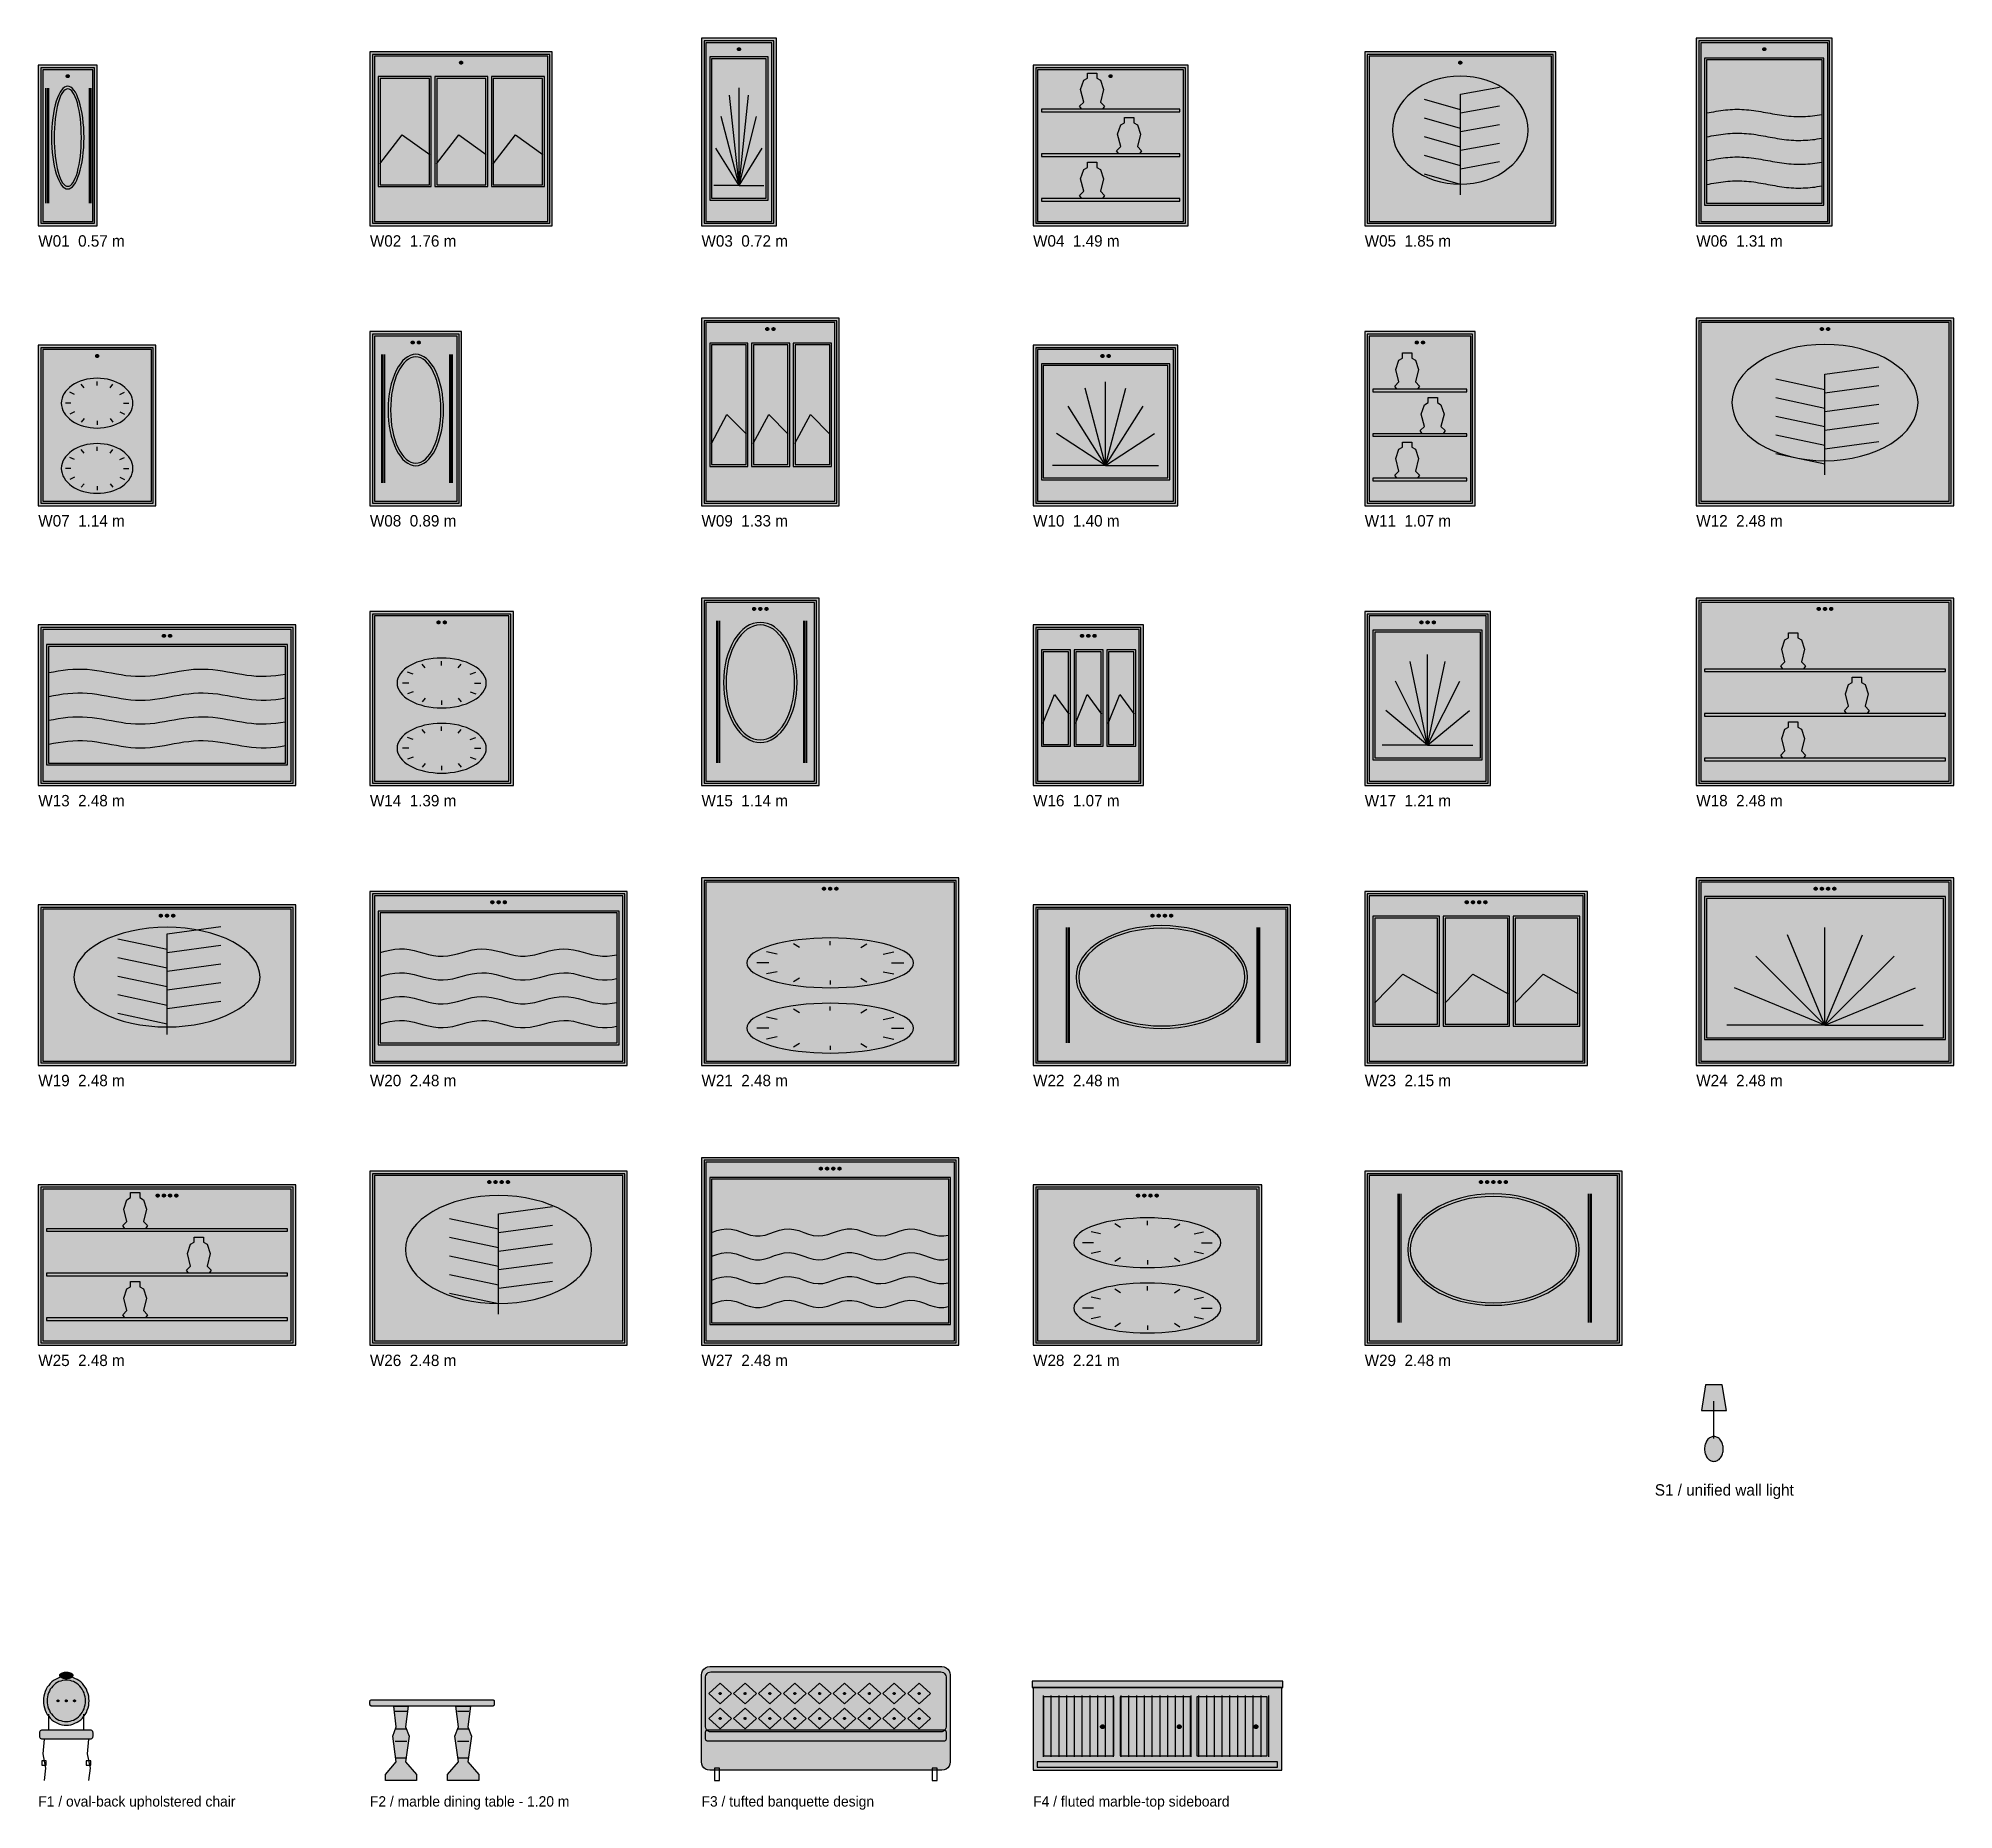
# Model space of a CAD drawing. Header units: metres. Extents: x 0 to 18.5, y -15.3 to 1.8.
import ezdxf

# ---------------------------------------------------------------- set-up
doc = ezdxf.new("R2010")
doc.units = ezdxf.units.M

msp = doc.modelspace()

# ---------------------------------------------------------------- texts
at = {"color": 0}
for s, height, p in [('W01  0.57 m', 0.11, (0, -0.2)), ('W02  1.76 m', 0.11, (3.2, -0.2)), ('W03  0.72 m', 0.11, (6.4, -0.2)), ('W04  1.49 m', 0.11, (9.6, -0.2)), ('W05  1.85 m', 0.11, (12.8, -0.2)), ('W06  1.31 m', 0.11, (16, -0.2)), ('W07  1.14 m', 0.11, (0, -2.9)), ('W08  0.89 m', 0.11, (3.2, -2.9)), ('W09  1.33 m', 0.11, (6.4, -2.9)), ('W10  1.40 m', 0.11, (9.6, -2.9)), ('W11  1.07 m', 0.11, (12.8, -2.9)), ('W12  2.48 m', 0.11, (16, -2.9)), ('W13  2.48 m', 0.11, (0, -5.6)), ('W14  1.39 m', 0.11, (3.2, -5.6)), ('W15  1.14 m', 0.11, (6.4, -5.6)), ('W16  1.07 m', 0.11, (9.6, -5.6)), ('W17  1.21 m', 0.11, (12.8, -5.6)), ('W18  2.48 m', 0.11, (16, -5.6)), ('W19  2.48 m', 0.11, (0, -8.3)), ('W20  2.48 m', 0.11, (3.2, -8.3)), ('W21  2.48 m', 0.11, (6.4, -8.3)), ('W22  2.48 m', 0.11, (9.6, -8.3)), ('W23  2.15 m', 0.11, (12.8, -8.3)), ('W24  2.48 m', 0.11, (16, -8.3)), ('W25  2.48 m', 0.11, (0, -11)), ('W26  2.48 m', 0.11, (3.2, -11)), ('W27  2.48 m', 0.11, (6.4, -11)), ('W28  2.21 m', 0.11, (9.6, -11)), ('W29  2.48 m', 0.11, (12.8, -11)), ('S1 / unified wall light', 0.11, (15.6, -12.25)), ('F1 / oval-back upholstered chair', 0.1, (0, -15.25)), ('F2 / marble dining table - 1.20 m', 0.1, (3.2, -15.25)), ('F3 / tufted banquette design', 0.1, (6.4, -15.25)), ('F4 / fluted marble-top sideboard', 0.1, (9.6, -15.25))]:
    msp.add_text(s, height=height, dxfattribs=at).set_placement(p)

# ---------------------------------------------------------------- blocks, each defined once
blk = doc.blocks.new('NC_N1_ELEV_W01')
at = {"true_color": 0xf6f5ef}
h = blk.add_hatch(color=256, dxfattribs=at)
h.dxf.hatch_style = 1
h.paths.add_polyline_path([(0.568, 0), (0.568, 1.55), (0, 1.55), (0, 0)])
h = blk.add_hatch(color=256, dxfattribs=at)
h.dxf.hatch_style = 1
h.paths.add_polyline_path([(0.543, 0.025), (0.543, 1.525), (0.025, 1.525), (0.025, 0.025)])
at = {"true_color": 0xd2dee5}
h = blk.add_hatch(color=256, dxfattribs=at)
h.dxf.hatch_style = 1
h.paths.add_polyline_path([(0.441, 0.853), (0.44, 0.901), (0.438, 0.949), (0.434, 0.996), (0.429, 1.042), (0.422, 1.086), (0.414, 1.128), (0.405, 1.167), (0.395, 1.203), (0.383, 1.236), (0.371, 1.265), (0.358, 1.29), (0.344, 1.311), (0.329, 1.327), (0.314, 1.339), (0.299, 1.346), (0.284, 1.349), (0.268, 1.346), (0.253, 1.339), (0.238, 1.327), (0.224, 1.311), (0.21, 1.29), (0.197, 1.265), (0.184, 1.236), (0.173, 1.203), (0.163, 1.167), (0.154, 1.128), (0.146, 1.086), (0.139, 1.042), (0.134, 0.996), (0.13, 0.949), (0.128, 0.901), (0.127, 0.853), (0.128, 0.804), (0.13, 0.756), (0.134, 0.709), (0.139, 0.663), (0.146, 0.619), (0.154, 0.577), (0.163, 0.538), (0.173, 0.502), (0.184, 0.469), (0.197, 0.44), (0.21, 0.415), (0.224, 0.394), (0.238, 0.378), (0.253, 0.366), (0.268, 0.359), (0.284, 0.357), (0.299, 0.359), (0.314, 0.366), (0.329, 0.378), (0.344, 0.394), (0.358, 0.415), (0.371, 0.44), (0.383, 0.469), (0.395, 0.502), (0.405, 0.538), (0.414, 0.577), (0.422, 0.619), (0.429, 0.663), (0.434, 0.709), (0.438, 0.756), (0.44, 0.804)])
at = {"true_color": 0xa38246}
h = blk.add_hatch(color=256, dxfattribs=at)
h.dxf.hatch_style = 1
h.paths.add_polyline_path([(0.298, 1.445), (0.298, 1.444), (0.298, 1.442), (0.297, 1.441), (0.297, 1.44), (0.296, 1.438), (0.295, 1.437), (0.295, 1.436), (0.294, 1.435), (0.293, 1.434), (0.292, 1.433), (0.29, 1.433), (0.289, 1.432), (0.288, 1.432), (0.287, 1.431), (0.285, 1.431), (0.284, 1.431), (0.282, 1.431), (0.281, 1.431), (0.28, 1.432), (0.278, 1.432), (0.277, 1.433), (0.276, 1.433), (0.275, 1.434), (0.274, 1.435), (0.273, 1.436), (0.272, 1.437), (0.272, 1.438), (0.271, 1.44), (0.27, 1.441), (0.27, 1.442), (0.27, 1.444), (0.27, 1.445), (0.27, 1.446), (0.27, 1.448), (0.27, 1.449), (0.271, 1.45), (0.272, 1.452), (0.272, 1.453), (0.273, 1.454), (0.274, 1.455), (0.275, 1.456), (0.276, 1.457), (0.277, 1.457), (0.278, 1.458), (0.28, 1.458), (0.281, 1.459), (0.282, 1.459), (0.284, 1.459), (0.285, 1.459), (0.287, 1.459), (0.288, 1.458), (0.289, 1.458), (0.29, 1.457), (0.292, 1.457), (0.293, 1.456), (0.294, 1.455), (0.295, 1.454), (0.295, 1.453), (0.296, 1.452), (0.297, 1.45), (0.297, 1.449), (0.298, 1.448), (0.298, 1.446)])
at = {"color": 0, "linetype": 'CONTINUOUS', "lineweight": -2, "true_color": 0xa38246}
for points in [[(0.568, 0), (0.568, 1.55), (0, 1.55), (0, 0)], [(0.543, 0.025), (0.543, 1.525), (0.025, 1.525), (0.025, 0.025)], [(0.525, 0.043), (0.525, 1.507), (0.043, 1.507), (0.043, 0.043)], [(0.441, 0.853), (0.44, 0.901), (0.438, 0.949), (0.434, 0.996), (0.429, 1.042), (0.422, 1.086), (0.414, 1.128), (0.405, 1.167), (0.395, 1.203), (0.383, 1.236), (0.371, 1.265), (0.358, 1.29), (0.344, 1.311), (0.329, 1.327), (0.314, 1.339), (0.299, 1.346), (0.284, 1.349), (0.268, 1.346), (0.253, 1.339), (0.238, 1.327), (0.224, 1.311), (0.21, 1.29), (0.197, 1.265), (0.184, 1.236), (0.173, 1.203), (0.163, 1.167), (0.154, 1.128), (0.146, 1.086), (0.139, 1.042), (0.134, 0.996), (0.13, 0.949), (0.128, 0.901), (0.127, 0.853), (0.128, 0.804), (0.13, 0.756), (0.134, 0.709), (0.139, 0.663), (0.146, 0.619), (0.154, 0.577), (0.163, 0.538), (0.173, 0.502), (0.184, 0.469), (0.197, 0.44), (0.21, 0.415), (0.224, 0.394), (0.238, 0.378), (0.253, 0.366), (0.268, 0.359), (0.284, 0.357), (0.299, 0.359), (0.314, 0.366), (0.329, 0.378), (0.344, 0.394), (0.358, 0.415), (0.371, 0.44), (0.383, 0.469), (0.395, 0.502), (0.405, 0.538), (0.414, 0.577), (0.422, 0.619), (0.429, 0.663), (0.434, 0.709), (0.438, 0.756), (0.44, 0.804)], [(0.416, 0.853), (0.415, 0.899), (0.413, 0.944), (0.41, 0.989), (0.406, 1.033), (0.4, 1.075), (0.393, 1.114), (0.386, 1.151), (0.377, 1.186), (0.367, 1.217), (0.357, 1.244), (0.346, 1.268), (0.334, 1.288), (0.322, 1.303), (0.31, 1.314), (0.297, 1.321), (0.284, 1.324), (0.271, 1.321), (0.258, 1.314), (0.246, 1.303), (0.233, 1.288), (0.222, 1.268), (0.211, 1.244), (0.2, 1.217), (0.191, 1.186), (0.182, 1.151), (0.174, 1.114), (0.168, 1.075), (0.162, 1.033), (0.158, 0.989), (0.155, 0.944), (0.153, 0.899), (0.152, 0.853), (0.153, 0.806), (0.155, 0.761), (0.158, 0.716), (0.162, 0.672), (0.168, 0.63), (0.174, 0.591), (0.182, 0.554), (0.191, 0.519), (0.2, 0.488), (0.211, 0.461), (0.222, 0.437), (0.233, 0.417), (0.246, 0.402), (0.258, 0.391), (0.271, 0.384), (0.284, 0.382), (0.297, 0.384), (0.31, 0.391), (0.322, 0.402), (0.334, 0.417), (0.346, 0.437), (0.357, 0.461), (0.367, 0.488), (0.377, 0.519), (0.386, 0.554), (0.393, 0.591), (0.4, 0.63), (0.406, 0.672), (0.41, 0.716), (0.413, 0.761), (0.415, 0.806)]]:
    blk.add_lwpolyline(points, close=True, dxfattribs=at)
for points in [[(0.074, 0.22), (0.074, 1.33)], [(0.088, 0.22), (0.088, 1.33)], [(0.102, 0.22), (0.102, 1.33)], [(0.494, 0.22), (0.494, 1.33)], [(0.508, 0.22), (0.508, 1.33)], [(0.522, 0.22), (0.522, 1.33)]]:
    blk.add_lwpolyline(points, dxfattribs=at)
at = {"color": 0, "linetype": 'CONTINUOUS', "lineweight": -2}
blk.add_lwpolyline([(0.298, 1.445), (0.298, 1.444), (0.298, 1.442), (0.297, 1.441), (0.297, 1.44), (0.296, 1.438), (0.295, 1.437), (0.295, 1.436), (0.294, 1.435), (0.293, 1.434), (0.292, 1.433), (0.29, 1.433), (0.289, 1.432), (0.288, 1.432), (0.287, 1.431), (0.285, 1.431), (0.284, 1.431), (0.282, 1.431), (0.281, 1.431), (0.28, 1.432), (0.278, 1.432), (0.277, 1.433), (0.276, 1.433), (0.275, 1.434), (0.274, 1.435), (0.273, 1.436), (0.272, 1.437), (0.272, 1.438), (0.271, 1.44), (0.27, 1.441), (0.27, 1.442), (0.27, 1.444), (0.27, 1.445), (0.27, 1.446), (0.27, 1.448), (0.27, 1.449), (0.271, 1.45), (0.272, 1.452), (0.272, 1.453), (0.273, 1.454), (0.274, 1.455), (0.275, 1.456), (0.276, 1.457), (0.277, 1.457), (0.278, 1.458), (0.28, 1.458), (0.281, 1.459), (0.282, 1.459), (0.284, 1.459), (0.285, 1.459), (0.287, 1.459), (0.288, 1.458), (0.289, 1.458), (0.29, 1.457), (0.292, 1.457), (0.293, 1.456), (0.294, 1.455), (0.295, 1.454), (0.295, 1.453), (0.296, 1.452), (0.297, 1.45), (0.297, 1.449), (0.298, 1.448), (0.298, 1.446)], close=True, dxfattribs=at)
blk = doc.blocks.new('NC_N1_ELEV_W02')
at = {"true_color": 0xf6f5ef}
h = blk.add_hatch(color=256, dxfattribs=at)
h.dxf.hatch_style = 1
h.paths.add_polyline_path([(1.76, 0), (1.76, 1.68), (0, 1.68), (0, 0)])
h = blk.add_hatch(color=256, dxfattribs=at)
h.dxf.hatch_style = 1
h.paths.add_polyline_path([(1.735, 0.025), (1.735, 1.655), (0.025, 1.655), (0.025, 0.025)])
at = {"true_color": 0xa38246}
h = blk.add_hatch(color=256, dxfattribs=at)
h.dxf.hatch_style = 1
h.paths.add_polyline_path([(0.894, 1.575), (0.894, 1.574), (0.894, 1.572), (0.893, 1.571), (0.893, 1.57), (0.892, 1.568), (0.892, 1.567), (0.891, 1.566), (0.89, 1.565), (0.889, 1.564), (0.888, 1.563), (0.887, 1.563), (0.885, 1.562), (0.884, 1.562), (0.883, 1.561), (0.881, 1.561), (0.88, 1.561), (0.879, 1.561), (0.877, 1.561), (0.876, 1.562), (0.875, 1.562), (0.873, 1.563), (0.872, 1.563), (0.871, 1.564), (0.87, 1.565), (0.869, 1.566), (0.868, 1.567), (0.868, 1.568), (0.867, 1.57), (0.867, 1.571), (0.866, 1.572), (0.866, 1.574), (0.866, 1.575), (0.866, 1.576), (0.866, 1.578), (0.867, 1.579), (0.867, 1.58), (0.868, 1.582), (0.868, 1.583), (0.869, 1.584), (0.87, 1.585), (0.871, 1.586), (0.872, 1.587), (0.873, 1.587), (0.875, 1.588), (0.876, 1.588), (0.877, 1.589), (0.879, 1.589), (0.88, 1.589), (0.881, 1.589), (0.883, 1.589), (0.884, 1.588), (0.885, 1.588), (0.887, 1.587), (0.888, 1.587), (0.889, 1.586), (0.89, 1.585), (0.891, 1.584), (0.892, 1.583), (0.892, 1.582), (0.893, 1.58), (0.893, 1.579), (0.894, 1.578), (0.894, 1.576)])
at = {"true_color": 0xf6f5ef}
h = blk.add_hatch(color=256, dxfattribs=at)
h.dxf.hatch_style = 1
h.paths.add_polyline_path([(0.592, 0.38), (0.592, 1.44), (0.08, 1.44), (0.08, 0.38)])
h = blk.add_hatch(color=256, dxfattribs=at)
h.dxf.hatch_style = 1
h.paths.add_polyline_path([(1.138, 0.38), (1.138, 1.44), (0.627, 1.44), (0.627, 0.38)])
h = blk.add_hatch(color=256, dxfattribs=at)
h.dxf.hatch_style = 1
h.paths.add_polyline_path([(1.685, 0.38), (1.685, 1.44), (1.173, 1.44), (1.173, 0.38)])
at = {"color": 0, "linetype": 'CONTINUOUS', "lineweight": -2, "true_color": 0xa38246}
for points in [[(1.76, 0), (1.76, 1.68), (0, 1.68), (0, 0)], [(1.735, 0.025), (1.735, 1.655), (0.025, 1.655), (0.025, 0.025)], [(1.717, 0.043), (1.717, 1.637), (0.043, 1.637), (0.043, 0.043)], [(0.592, 0.38), (0.592, 1.44), (0.08, 1.44), (0.08, 0.38)], [(0.574, 0.398), (0.574, 1.422), (0.098, 1.422), (0.098, 0.398)], [(1.138, 0.38), (1.138, 1.44), (0.627, 1.44), (0.627, 0.38)], [(1.12, 0.398), (1.12, 1.422), (0.645, 1.422), (0.645, 0.398)], [(1.685, 0.38), (1.685, 1.44), (1.173, 1.44), (1.173, 0.38)], [(1.667, 0.398), (1.667, 1.422), (1.191, 1.422), (1.191, 0.398)]]:
    blk.add_lwpolyline(points, close=True, dxfattribs=at)
at = {"color": 0, "linetype": 'CONTINUOUS', "lineweight": -2}
blk.add_lwpolyline([(0.894, 1.575), (0.894, 1.574), (0.894, 1.572), (0.893, 1.571), (0.893, 1.57), (0.892, 1.568), (0.892, 1.567), (0.891, 1.566), (0.89, 1.565), (0.889, 1.564), (0.888, 1.563), (0.887, 1.563), (0.885, 1.562), (0.884, 1.562), (0.883, 1.561), (0.881, 1.561), (0.88, 1.561), (0.879, 1.561), (0.877, 1.561), (0.876, 1.562), (0.875, 1.562), (0.873, 1.563), (0.872, 1.563), (0.871, 1.564), (0.87, 1.565), (0.869, 1.566), (0.868, 1.567), (0.868, 1.568), (0.867, 1.57), (0.867, 1.571), (0.866, 1.572), (0.866, 1.574), (0.866, 1.575), (0.866, 1.576), (0.866, 1.578), (0.867, 1.579), (0.867, 1.58), (0.868, 1.582), (0.868, 1.583), (0.869, 1.584), (0.87, 1.585), (0.871, 1.586), (0.872, 1.587), (0.873, 1.587), (0.875, 1.588), (0.876, 1.588), (0.877, 1.589), (0.879, 1.589), (0.88, 1.589), (0.881, 1.589), (0.883, 1.589), (0.884, 1.588), (0.885, 1.588), (0.887, 1.587), (0.888, 1.587), (0.889, 1.586), (0.89, 1.585), (0.891, 1.584), (0.892, 1.583), (0.892, 1.582), (0.893, 1.58), (0.893, 1.579), (0.894, 1.578), (0.894, 1.576)], close=True, dxfattribs=at)
at = {"color": 0, "linetype": 'CONTINUOUS', "lineweight": -2, "true_color": 0x778fa0}
for points in [[(0.095, 0.6), (0.31, 0.88), (0.577, 0.69)], [(0.642, 0.6), (0.857, 0.88), (1.123, 0.69)], [(1.188, 0.6), (1.404, 0.88), (1.67, 0.69)]]:
    blk.add_lwpolyline(points, dxfattribs=at)
blk = doc.blocks.new('NC_N1_ELEV_W03')
at = {"true_color": 0xf6f5ef}
h = blk.add_hatch(color=256, dxfattribs=at)
h.dxf.hatch_style = 1
h.paths.add_polyline_path([(0.723, 0), (0.723, 1.81), (0, 1.81), (0, 0)])
h = blk.add_hatch(color=256, dxfattribs=at)
h.dxf.hatch_style = 1
h.paths.add_polyline_path([(0.698, 0.025), (0.698, 1.785), (0.025, 1.785), (0.025, 0.025)])
at = {"true_color": 0xa38246}
h = blk.add_hatch(color=256, dxfattribs=at)
h.dxf.hatch_style = 1
h.paths.add_polyline_path([(0.376, 1.705), (0.376, 1.704), (0.375, 1.702), (0.375, 1.701), (0.375, 1.7), (0.374, 1.698), (0.373, 1.697), (0.372, 1.696), (0.372, 1.695), (0.371, 1.694), (0.369, 1.693), (0.368, 1.693), (0.367, 1.692), (0.366, 1.692), (0.364, 1.691), (0.363, 1.691), (0.362, 1.691), (0.36, 1.691), (0.359, 1.691), (0.358, 1.692), (0.356, 1.692), (0.355, 1.693), (0.354, 1.693), (0.353, 1.694), (0.352, 1.695), (0.351, 1.696), (0.35, 1.697), (0.349, 1.698), (0.349, 1.7), (0.348, 1.701), (0.348, 1.702), (0.348, 1.704), (0.348, 1.705), (0.348, 1.706), (0.348, 1.708), (0.348, 1.709), (0.349, 1.71), (0.349, 1.712), (0.35, 1.713), (0.351, 1.714), (0.352, 1.715), (0.353, 1.716), (0.354, 1.717), (0.355, 1.717), (0.356, 1.718), (0.358, 1.718), (0.359, 1.719), (0.36, 1.719), (0.362, 1.719), (0.363, 1.719), (0.364, 1.719), (0.366, 1.718), (0.367, 1.718), (0.368, 1.717), (0.369, 1.717), (0.371, 1.716), (0.372, 1.715), (0.372, 1.714), (0.373, 1.713), (0.374, 1.712), (0.375, 1.71), (0.375, 1.709), (0.375, 1.708), (0.376, 1.706)])
at = {"true_color": 0xf6f5ef}
h = blk.add_hatch(color=256, dxfattribs=at)
h.dxf.hatch_style = 1
h.paths.add_polyline_path([(0.643, 0.25), (0.643, 1.63), (0.08, 1.63), (0.08, 0.25)])
at = {"color": 0, "linetype": 'CONTINUOUS', "lineweight": -2, "true_color": 0xa38246}
for points in [[(0.723, 0), (0.723, 1.81), (0, 1.81), (0, 0)], [(0.698, 0.025), (0.698, 1.785), (0.025, 1.785), (0.025, 0.025)], [(0.68, 0.043), (0.68, 1.767), (0.043, 1.767), (0.043, 0.043)], [(0.643, 0.25), (0.643, 1.63), (0.08, 1.63), (0.08, 0.25)], [(0.625, 0.268), (0.625, 1.612), (0.098, 1.612), (0.098, 0.268)]]:
    blk.add_lwpolyline(points, close=True, dxfattribs=at)
at = {"color": 0, "linetype": 'CONTINUOUS', "lineweight": -2}
blk.add_lwpolyline([(0.376, 1.705), (0.376, 1.704), (0.375, 1.702), (0.375, 1.701), (0.375, 1.7), (0.374, 1.698), (0.373, 1.697), (0.372, 1.696), (0.372, 1.695), (0.371, 1.694), (0.369, 1.693), (0.368, 1.693), (0.367, 1.692), (0.366, 1.692), (0.364, 1.691), (0.363, 1.691), (0.362, 1.691), (0.36, 1.691), (0.359, 1.691), (0.358, 1.692), (0.356, 1.692), (0.355, 1.693), (0.354, 1.693), (0.353, 1.694), (0.352, 1.695), (0.351, 1.696), (0.35, 1.697), (0.349, 1.698), (0.349, 1.7), (0.348, 1.701), (0.348, 1.702), (0.348, 1.704), (0.348, 1.705), (0.348, 1.706), (0.348, 1.708), (0.348, 1.709), (0.349, 1.71), (0.349, 1.712), (0.35, 1.713), (0.351, 1.714), (0.352, 1.715), (0.353, 1.716), (0.354, 1.717), (0.355, 1.717), (0.356, 1.718), (0.358, 1.718), (0.359, 1.719), (0.36, 1.719), (0.362, 1.719), (0.363, 1.719), (0.364, 1.719), (0.366, 1.718), (0.367, 1.718), (0.368, 1.717), (0.369, 1.717), (0.371, 1.716), (0.372, 1.715), (0.372, 1.714), (0.373, 1.713), (0.374, 1.712), (0.375, 1.71), (0.375, 1.709), (0.375, 1.708), (0.376, 1.706)], close=True, dxfattribs=at)
at = {"color": 0, "linetype": 'CONTINUOUS', "lineweight": -2, "true_color": 0xa38246}
for points in [[(0.362, 0.39), (0.362, 1.331)], [(0.362, 0.39), (0.269, 1.26)], [(0.362, 0.39), (0.454, 1.26)], [(0.362, 0.39), (0.191, 1.056)], [(0.362, 0.39), (0.532, 1.056)], [(0.362, 0.39), (0.139, 0.75)], [(0.362, 0.39), (0.585, 0.75)], [(0.362, 0.39), (0.12, 0.39)], [(0.362, 0.39), (0.603, 0.39)]]:
    blk.add_lwpolyline(points, dxfattribs=at)
blk = doc.blocks.new('NC_N1_ELEV_W04')
at = {"true_color": 0xf6f5ef}
h = blk.add_hatch(color=256, dxfattribs=at)
h.dxf.hatch_style = 1
h.paths.add_polyline_path([(1.495, 0), (1.495, 1.55), (0, 1.55), (0, 0)])
h = blk.add_hatch(color=256, dxfattribs=at)
h.dxf.hatch_style = 1
h.paths.add_polyline_path([(1.47, 0.025), (1.47, 1.525), (0.025, 1.525), (0.025, 0.025)])
h = blk.add_hatch(color=256, dxfattribs=at)
h.dxf.hatch_style = 1
h.paths.add_polyline_path([(0.469, 1.125), (0.449, 1.155), (0.489, 1.195), (0.459, 1.315), (0.489, 1.405), (0.524, 1.425), (0.524, 1.475), (0.614, 1.475), (0.614, 1.425), (0.649, 1.405), (0.679, 1.315), (0.649, 1.195), (0.689, 1.155), (0.669, 1.125)])
at = {"true_color": 0xa38246}
h = blk.add_hatch(color=256, dxfattribs=at)
h.dxf.hatch_style = 1
h.paths.add_polyline_path([(0.761, 1.445), (0.761, 1.444), (0.761, 1.442), (0.761, 1.441), (0.76, 1.44), (0.76, 1.438), (0.759, 1.437), (0.758, 1.436), (0.757, 1.435), (0.756, 1.434), (0.755, 1.433), (0.754, 1.433), (0.753, 1.432), (0.752, 1.432), (0.75, 1.431), (0.749, 1.431), (0.747, 1.431), (0.746, 1.431), (0.745, 1.431), (0.743, 1.432), (0.742, 1.432), (0.741, 1.433), (0.74, 1.433), (0.739, 1.434), (0.738, 1.435), (0.737, 1.436), (0.736, 1.437), (0.735, 1.438), (0.735, 1.44), (0.734, 1.441), (0.734, 1.442), (0.734, 1.444), (0.733, 1.445), (0.734, 1.446), (0.734, 1.448), (0.734, 1.449), (0.735, 1.45), (0.735, 1.452), (0.736, 1.453), (0.737, 1.454), (0.738, 1.455), (0.739, 1.456), (0.74, 1.457), (0.741, 1.457), (0.742, 1.458), (0.743, 1.458), (0.745, 1.459), (0.746, 1.459), (0.747, 1.459), (0.749, 1.459), (0.75, 1.459), (0.752, 1.458), (0.753, 1.458), (0.754, 1.457), (0.755, 1.457), (0.756, 1.456), (0.757, 1.455), (0.758, 1.454), (0.759, 1.453), (0.76, 1.452), (0.76, 1.45), (0.761, 1.449), (0.761, 1.448), (0.761, 1.446)])
at = {"true_color": 0xf6f5ef}
h = blk.add_hatch(color=256, dxfattribs=at)
h.dxf.hatch_style = 1
h.paths.add_polyline_path([(0.826, 0.695), (0.806, 0.725), (0.846, 0.765), (0.816, 0.885), (0.846, 0.975), (0.881, 0.995), (0.881, 1.045), (0.971, 1.045), (0.971, 0.995), (1.006, 0.975), (1.036, 0.885), (1.006, 0.765), (1.046, 0.725), (1.026, 0.695)])
h = blk.add_hatch(color=256, dxfattribs=at)
h.dxf.hatch_style = 1
h.paths.add_polyline_path([(0.469, 0.265), (0.449, 0.295), (0.489, 0.335), (0.459, 0.455), (0.489, 0.545), (0.524, 0.565), (0.524, 0.615), (0.614, 0.615), (0.614, 0.565), (0.649, 0.545), (0.679, 0.455), (0.649, 0.335), (0.689, 0.295), (0.669, 0.265)])
at = {"color": 0, "linetype": 'CONTINUOUS', "lineweight": -2, "true_color": 0xa38246}
for points in [[(1.495, 0), (1.495, 1.55), (0, 1.55), (0, 0)], [(1.47, 0.025), (1.47, 1.525), (0.025, 1.525), (0.025, 0.025)], [(1.452, 0.043), (1.452, 1.507), (0.043, 1.507), (0.043, 0.043)], [(0.469, 1.125), (0.449, 1.155), (0.489, 1.195), (0.459, 1.315), (0.489, 1.405), (0.524, 1.425), (0.524, 1.475), (0.614, 1.475), (0.614, 1.425), (0.649, 1.405), (0.679, 1.315), (0.649, 1.195), (0.689, 1.155), (0.669, 1.125)], [(1.415, 1.1), (1.415, 1.125), (0.08, 1.125), (0.08, 1.1)], [(0.826, 0.695), (0.806, 0.725), (0.846, 0.765), (0.816, 0.885), (0.846, 0.975), (0.881, 0.995), (0.881, 1.045), (0.971, 1.045), (0.971, 0.995), (1.006, 0.975), (1.036, 0.885), (1.006, 0.765), (1.046, 0.725), (1.026, 0.695)], [(1.415, 0.67), (1.415, 0.695), (0.08, 0.695), (0.08, 0.67)], [(0.469, 0.265), (0.449, 0.295), (0.489, 0.335), (0.459, 0.455), (0.489, 0.545), (0.524, 0.565), (0.524, 0.615), (0.614, 0.615), (0.614, 0.565), (0.649, 0.545), (0.679, 0.455), (0.649, 0.335), (0.689, 0.295), (0.669, 0.265)], [(1.415, 0.24), (1.415, 0.265), (0.08, 0.265), (0.08, 0.24)]]:
    blk.add_lwpolyline(points, close=True, dxfattribs=at)
at = {"color": 0, "linetype": 'CONTINUOUS', "lineweight": -2}
blk.add_lwpolyline([(0.761, 1.445), (0.761, 1.444), (0.761, 1.442), (0.761, 1.441), (0.76, 1.44), (0.76, 1.438), (0.759, 1.437), (0.758, 1.436), (0.757, 1.435), (0.756, 1.434), (0.755, 1.433), (0.754, 1.433), (0.753, 1.432), (0.752, 1.432), (0.75, 1.431), (0.749, 1.431), (0.747, 1.431), (0.746, 1.431), (0.745, 1.431), (0.743, 1.432), (0.742, 1.432), (0.741, 1.433), (0.74, 1.433), (0.739, 1.434), (0.738, 1.435), (0.737, 1.436), (0.736, 1.437), (0.735, 1.438), (0.735, 1.44), (0.734, 1.441), (0.734, 1.442), (0.734, 1.444), (0.733, 1.445), (0.734, 1.446), (0.734, 1.448), (0.734, 1.449), (0.735, 1.45), (0.735, 1.452), (0.736, 1.453), (0.737, 1.454), (0.738, 1.455), (0.739, 1.456), (0.74, 1.457), (0.741, 1.457), (0.742, 1.458), (0.743, 1.458), (0.745, 1.459), (0.746, 1.459), (0.747, 1.459), (0.749, 1.459), (0.75, 1.459), (0.752, 1.458), (0.753, 1.458), (0.754, 1.457), (0.755, 1.457), (0.756, 1.456), (0.757, 1.455), (0.758, 1.454), (0.759, 1.453), (0.76, 1.452), (0.76, 1.45), (0.761, 1.449), (0.761, 1.448), (0.761, 1.446)], close=True, dxfattribs=at)
blk = doc.blocks.new('NC_N1_ELEV_W05')
at = {"true_color": 0xf6f5ef}
h = blk.add_hatch(color=256, dxfattribs=at)
h.dxf.hatch_style = 1
h.paths.add_polyline_path([(1.845, 0), (1.845, 1.68), (0, 1.68), (0, 0)])
h = blk.add_hatch(color=256, dxfattribs=at)
h.dxf.hatch_style = 1
h.paths.add_polyline_path([(1.82, 0.025), (1.82, 1.655), (0.025, 1.655), (0.025, 0.025)])
at = {"true_color": 0xa38246}
h = blk.add_hatch(color=256, dxfattribs=at)
h.dxf.hatch_style = 1
h.paths.add_polyline_path([(0.937, 1.575), (0.936, 1.574), (0.936, 1.572), (0.936, 1.571), (0.935, 1.57), (0.935, 1.568), (0.934, 1.567), (0.933, 1.566), (0.932, 1.565), (0.931, 1.564), (0.93, 1.563), (0.929, 1.563), (0.928, 1.562), (0.927, 1.562), (0.925, 1.561), (0.924, 1.561), (0.923, 1.561), (0.921, 1.561), (0.92, 1.561), (0.918, 1.562), (0.917, 1.562), (0.916, 1.563), (0.915, 1.563), (0.914, 1.564), (0.913, 1.565), (0.912, 1.566), (0.911, 1.567), (0.91, 1.568), (0.91, 1.57), (0.909, 1.571), (0.909, 1.572), (0.909, 1.574), (0.909, 1.575), (0.909, 1.576), (0.909, 1.578), (0.909, 1.579), (0.91, 1.58), (0.91, 1.582), (0.911, 1.583), (0.912, 1.584), (0.913, 1.585), (0.914, 1.586), (0.915, 1.587), (0.916, 1.587), (0.917, 1.588), (0.918, 1.588), (0.92, 1.589), (0.921, 1.589), (0.923, 1.589), (0.924, 1.589), (0.925, 1.589), (0.927, 1.588), (0.928, 1.588), (0.929, 1.587), (0.93, 1.587), (0.931, 1.586), (0.932, 1.585), (0.933, 1.584), (0.934, 1.583), (0.935, 1.582), (0.935, 1.58), (0.936, 1.579), (0.936, 1.578), (0.936, 1.576)])
at = {"true_color": 0xe1e7e1}
h = blk.add_hatch(color=256, dxfattribs=at)
h.dxf.hatch_style = 1
h.paths.add_polyline_path([(1.578, 0.924), (1.575, 0.975), (1.565, 1.026), (1.55, 1.075), (1.528, 1.123), (1.501, 1.17), (1.468, 1.213), (1.429, 1.254), (1.386, 1.292), (1.338, 1.327), (1.287, 1.357), (1.232, 1.383), (1.173, 1.405), (1.113, 1.422), (1.05, 1.435), (0.987, 1.442), (0.923, 1.445), (0.858, 1.442), (0.795, 1.435), (0.732, 1.422), (0.672, 1.405), (0.614, 1.383), (0.558, 1.357), (0.507, 1.327), (0.459, 1.292), (0.416, 1.254), (0.377, 1.213), (0.344, 1.17), (0.317, 1.123), (0.295, 1.075), (0.28, 1.026), (0.27, 0.975), (0.267, 0.924), (0.27, 0.873), (0.28, 0.822), (0.295, 0.773), (0.317, 0.725), (0.344, 0.678), (0.377, 0.635), (0.416, 0.594), (0.459, 0.556), (0.507, 0.521), (0.558, 0.491), (0.614, 0.465), (0.672, 0.443), (0.732, 0.426), (0.795, 0.413), (0.858, 0.406), (0.923, 0.403), (0.987, 0.406), (1.05, 0.413), (1.113, 0.426), (1.173, 0.443), (1.232, 0.465), (1.287, 0.491), (1.338, 0.521), (1.386, 0.556), (1.429, 0.594), (1.468, 0.635), (1.501, 0.678), (1.528, 0.725), (1.55, 0.773), (1.565, 0.822), (1.575, 0.873)])
at = {"color": 0, "linetype": 'CONTINUOUS', "lineweight": -2, "true_color": 0xa38246}
for points in [[(1.845, 0), (1.845, 1.68), (0, 1.68), (0, 0)], [(1.82, 0.025), (1.82, 1.655), (0.025, 1.655), (0.025, 0.025)], [(1.802, 0.043), (1.802, 1.637), (0.043, 1.637), (0.043, 0.043)], [(1.578, 0.924), (1.575, 0.975), (1.565, 1.026), (1.55, 1.075), (1.528, 1.123), (1.501, 1.17), (1.468, 1.213), (1.429, 1.254), (1.386, 1.292), (1.338, 1.327), (1.287, 1.357), (1.232, 1.383), (1.173, 1.405), (1.113, 1.422), (1.05, 1.435), (0.987, 1.442), (0.923, 1.445), (0.858, 1.442), (0.795, 1.435), (0.732, 1.422), (0.672, 1.405), (0.614, 1.383), (0.558, 1.357), (0.507, 1.327), (0.459, 1.292), (0.416, 1.254), (0.377, 1.213), (0.344, 1.17), (0.317, 1.123), (0.295, 1.075), (0.28, 1.026), (0.27, 0.975), (0.267, 0.924), (0.27, 0.873), (0.28, 0.822), (0.295, 0.773), (0.317, 0.725), (0.344, 0.678), (0.377, 0.635), (0.416, 0.594), (0.459, 0.556), (0.507, 0.521), (0.558, 0.491), (0.614, 0.465), (0.672, 0.443), (0.732, 0.426), (0.795, 0.413), (0.858, 0.406), (0.923, 0.403), (0.987, 0.406), (1.05, 0.413), (1.113, 0.426), (1.173, 0.443), (1.232, 0.465), (1.287, 0.491), (1.338, 0.521), (1.386, 0.556), (1.429, 0.594), (1.468, 0.635), (1.501, 0.678), (1.528, 0.725), (1.55, 0.773), (1.565, 0.822), (1.575, 0.873)]]:
    blk.add_lwpolyline(points, close=True, dxfattribs=at)
at = {"color": 0, "linetype": 'CONTINUOUS', "lineweight": -2}
blk.add_lwpolyline([(0.937, 1.575), (0.936, 1.574), (0.936, 1.572), (0.936, 1.571), (0.935, 1.57), (0.935, 1.568), (0.934, 1.567), (0.933, 1.566), (0.932, 1.565), (0.931, 1.564), (0.93, 1.563), (0.929, 1.563), (0.928, 1.562), (0.927, 1.562), (0.925, 1.561), (0.924, 1.561), (0.923, 1.561), (0.921, 1.561), (0.92, 1.561), (0.918, 1.562), (0.917, 1.562), (0.916, 1.563), (0.915, 1.563), (0.914, 1.564), (0.913, 1.565), (0.912, 1.566), (0.911, 1.567), (0.91, 1.568), (0.91, 1.57), (0.909, 1.571), (0.909, 1.572), (0.909, 1.574), (0.909, 1.575), (0.909, 1.576), (0.909, 1.578), (0.909, 1.579), (0.91, 1.58), (0.91, 1.582), (0.911, 1.583), (0.912, 1.584), (0.913, 1.585), (0.914, 1.586), (0.915, 1.587), (0.916, 1.587), (0.917, 1.588), (0.918, 1.588), (0.92, 1.589), (0.921, 1.589), (0.923, 1.589), (0.924, 1.589), (0.925, 1.589), (0.927, 1.588), (0.928, 1.588), (0.929, 1.587), (0.93, 1.587), (0.931, 1.586), (0.932, 1.585), (0.933, 1.584), (0.934, 1.583), (0.935, 1.582), (0.935, 1.58), (0.936, 1.579), (0.936, 1.578), (0.936, 1.576)], close=True, dxfattribs=at)
at = {"color": 0, "linetype": 'CONTINUOUS', "lineweight": -2, "true_color": 0xa38246}
for points in [[(0.923, 0.3), (0.923, 1.27), (1.302, 1.34)], [(0.923, 0.3), (0.923, 1.09), (1.302, 1.16)], [(0.923, 0.3), (0.923, 0.91), (1.302, 0.98)], [(0.923, 0.3), (0.923, 0.73), (1.302, 0.8)], [(0.923, 0.3), (0.923, 0.55), (1.302, 0.62)]]:
    blk.add_lwpolyline(points, dxfattribs=at)
at = {"color": 0, "linetype": 'CONTINUOUS', "lineweight": -2, "true_color": 0x778fa0}
for points in [[(0.923, 1.12), (0.578, 1.22)], [(0.923, 0.94), (0.578, 1.04)], [(0.923, 0.76), (0.578, 0.86)], [(0.923, 0.58), (0.578, 0.68)], [(0.923, 0.4), (0.578, 0.5)]]:
    blk.add_lwpolyline(points, dxfattribs=at)
blk = doc.blocks.new('NC_N1_ELEV_W06')
at = {"true_color": 0xf6f5ef}
h = blk.add_hatch(color=256, dxfattribs=at)
h.dxf.hatch_style = 1
h.paths.add_polyline_path([(1.312, 0), (1.312, 1.81), (0, 1.81), (0, 0)])
h = blk.add_hatch(color=256, dxfattribs=at)
h.dxf.hatch_style = 1
h.paths.add_polyline_path([(1.287, 0.025), (1.287, 1.785), (0.025, 1.785), (0.025, 0.025)])
at = {"true_color": 0xa38246}
h = blk.add_hatch(color=256, dxfattribs=at)
h.dxf.hatch_style = 1
h.paths.add_polyline_path([(0.67, 1.705), (0.67, 1.704), (0.67, 1.702), (0.669, 1.701), (0.669, 1.7), (0.668, 1.698), (0.668, 1.697), (0.667, 1.696), (0.666, 1.695), (0.665, 1.694), (0.664, 1.693), (0.662, 1.693), (0.661, 1.692), (0.66, 1.692), (0.659, 1.691), (0.657, 1.691), (0.656, 1.691), (0.655, 1.691), (0.653, 1.691), (0.652, 1.692), (0.651, 1.692), (0.649, 1.693), (0.648, 1.693), (0.647, 1.694), (0.646, 1.695), (0.645, 1.696), (0.644, 1.697), (0.644, 1.698), (0.643, 1.7), (0.642, 1.701), (0.642, 1.702), (0.642, 1.704), (0.642, 1.705), (0.642, 1.706), (0.642, 1.708), (0.642, 1.709), (0.643, 1.71), (0.644, 1.712), (0.644, 1.713), (0.645, 1.714), (0.646, 1.715), (0.647, 1.716), (0.648, 1.717), (0.649, 1.717), (0.651, 1.718), (0.652, 1.718), (0.653, 1.719), (0.655, 1.719), (0.656, 1.719), (0.657, 1.719), (0.659, 1.719), (0.66, 1.718), (0.661, 1.718), (0.662, 1.717), (0.664, 1.717), (0.665, 1.716), (0.666, 1.715), (0.667, 1.714), (0.668, 1.713), (0.668, 1.712), (0.669, 1.71), (0.669, 1.709), (0.67, 1.708), (0.67, 1.706)])
at = {"true_color": 0xf6f5ef}
h = blk.add_hatch(color=256, dxfattribs=at)
h.dxf.hatch_style = 1
h.paths.add_polyline_path([(1.232, 0.2), (1.232, 1.62), (0.08, 1.62), (0.08, 0.2)])
at = {"color": 0, "linetype": 'CONTINUOUS', "lineweight": -2, "true_color": 0xa38246}
for points in [[(1.312, 0), (1.312, 1.81), (0, 1.81), (0, 0)], [(1.287, 0.025), (1.287, 1.785), (0.025, 1.785), (0.025, 0.025)], [(1.269, 0.043), (1.269, 1.767), (0.043, 1.767), (0.043, 0.043)], [(1.232, 0.2), (1.232, 1.62), (0.08, 1.62), (0.08, 0.2)], [(1.214, 0.218), (1.214, 1.602), (0.098, 1.602), (0.098, 0.218)]]:
    blk.add_lwpolyline(points, close=True, dxfattribs=at)
at = {"color": 0, "linetype": 'CONTINUOUS', "lineweight": -2}
blk.add_lwpolyline([(0.67, 1.705), (0.67, 1.704), (0.67, 1.702), (0.669, 1.701), (0.669, 1.7), (0.668, 1.698), (0.668, 1.697), (0.667, 1.696), (0.666, 1.695), (0.665, 1.694), (0.664, 1.693), (0.662, 1.693), (0.661, 1.692), (0.66, 1.692), (0.659, 1.691), (0.657, 1.691), (0.656, 1.691), (0.655, 1.691), (0.653, 1.691), (0.652, 1.692), (0.651, 1.692), (0.649, 1.693), (0.648, 1.693), (0.647, 1.694), (0.646, 1.695), (0.645, 1.696), (0.644, 1.697), (0.644, 1.698), (0.643, 1.7), (0.642, 1.701), (0.642, 1.702), (0.642, 1.704), (0.642, 1.705), (0.642, 1.706), (0.642, 1.708), (0.642, 1.709), (0.643, 1.71), (0.644, 1.712), (0.644, 1.713), (0.645, 1.714), (0.646, 1.715), (0.647, 1.716), (0.648, 1.717), (0.649, 1.717), (0.651, 1.718), (0.652, 1.718), (0.653, 1.719), (0.655, 1.719), (0.656, 1.719), (0.657, 1.719), (0.659, 1.719), (0.66, 1.718), (0.661, 1.718), (0.662, 1.717), (0.664, 1.717), (0.665, 1.716), (0.666, 1.715), (0.667, 1.714), (0.668, 1.713), (0.668, 1.712), (0.669, 1.71), (0.669, 1.709), (0.67, 1.708), (0.67, 1.706)], close=True, dxfattribs=at)
at = {"color": 0, "linetype": 'CONTINUOUS', "lineweight": -2, "true_color": 0x778fa0}
for points in [[(0.1, 1.09), (0.123, 1.094), (0.145, 1.098), (0.168, 1.102), (0.191, 1.106), (0.213, 1.11), (0.236, 1.113), (0.259, 1.116), (0.282, 1.119), (0.304, 1.121), (0.327, 1.123), (0.35, 1.124), (0.372, 1.125), (0.395, 1.125), (0.418, 1.125), (0.44, 1.124), (0.463, 1.123), (0.486, 1.121), (0.508, 1.119), (0.531, 1.117), (0.554, 1.114), (0.576, 1.111), (0.599, 1.107), (0.622, 1.103), (0.645, 1.099), (0.667, 1.095), (0.69, 1.091), (0.713, 1.087), (0.735, 1.083), (0.758, 1.079), (0.781, 1.075), (0.803, 1.071), (0.826, 1.068), (0.849, 1.065), (0.871, 1.062), (0.894, 1.06), (0.917, 1.058), (0.94, 1.056), (0.962, 1.055), (0.985, 1.055), (1.008, 1.055), (1.03, 1.056), (1.053, 1.057), (1.076, 1.058), (1.098, 1.06), (1.121, 1.063), (1.144, 1.065), (1.166, 1.069), (1.189, 1.072), (1.212, 1.076)], [(0.1, 0.63), (0.123, 0.634), (0.145, 0.638), (0.168, 0.642), (0.191, 0.646), (0.213, 0.65), (0.236, 0.653), (0.259, 0.656), (0.282, 0.659), (0.304, 0.661), (0.327, 0.663), (0.35, 0.664), (0.372, 0.665), (0.395, 0.665), (0.418, 0.665), (0.44, 0.664), (0.463, 0.663), (0.486, 0.661), (0.508, 0.659), (0.531, 0.657), (0.554, 0.654), (0.576, 0.651), (0.599, 0.647), (0.622, 0.643), (0.645, 0.639), (0.667, 0.635), (0.69, 0.631), (0.713, 0.627), (0.735, 0.623), (0.758, 0.619), (0.781, 0.615), (0.803, 0.611), (0.826, 0.608), (0.849, 0.605), (0.871, 0.602), (0.894, 0.6), (0.917, 0.598), (0.94, 0.596), (0.962, 0.595), (0.985, 0.595), (1.008, 0.595), (1.03, 0.596), (1.053, 0.597), (1.076, 0.598), (1.098, 0.6), (1.121, 0.603), (1.144, 0.605), (1.166, 0.609), (1.189, 0.612), (1.212, 0.616)]]:
    blk.add_lwpolyline(points, dxfattribs=at)
at = {"color": 0, "linetype": 'CONTINUOUS', "lineweight": -2, "true_color": 0xa38246}
for points in [[(0.1, 0.86), (0.123, 0.864), (0.145, 0.868), (0.168, 0.872), (0.191, 0.876), (0.213, 0.88), (0.236, 0.883), (0.259, 0.886), (0.282, 0.889), (0.304, 0.891), (0.327, 0.893), (0.35, 0.894), (0.372, 0.895), (0.395, 0.895), (0.418, 0.895), (0.44, 0.894), (0.463, 0.893), (0.486, 0.891), (0.508, 0.889), (0.531, 0.887), (0.554, 0.884), (0.576, 0.881), (0.599, 0.877), (0.622, 0.873), (0.645, 0.869), (0.667, 0.865), (0.69, 0.861), (0.713, 0.857), (0.735, 0.853), (0.758, 0.849), (0.781, 0.845), (0.803, 0.841), (0.826, 0.838), (0.849, 0.835), (0.871, 0.832), (0.894, 0.83), (0.917, 0.828), (0.94, 0.826), (0.962, 0.825), (0.985, 0.825), (1.008, 0.825), (1.03, 0.826), (1.053, 0.827), (1.076, 0.828), (1.098, 0.83), (1.121, 0.833), (1.144, 0.835), (1.166, 0.839), (1.189, 0.842), (1.212, 0.846)], [(0.1, 0.4), (0.123, 0.404), (0.145, 0.408), (0.168, 0.412), (0.191, 0.416), (0.213, 0.42), (0.236, 0.423), (0.259, 0.426), (0.282, 0.429), (0.304, 0.431), (0.327, 0.433), (0.35, 0.434), (0.372, 0.435), (0.395, 0.435), (0.418, 0.435), (0.44, 0.434), (0.463, 0.433), (0.486, 0.431), (0.508, 0.429), (0.531, 0.427), (0.554, 0.424), (0.576, 0.421), (0.599, 0.417), (0.622, 0.413), (0.645, 0.409), (0.667, 0.405), (0.69, 0.401), (0.713, 0.397), (0.735, 0.393), (0.758, 0.389), (0.781, 0.385), (0.803, 0.381), (0.826, 0.378), (0.849, 0.375), (0.871, 0.372), (0.894, 0.37), (0.917, 0.368), (0.94, 0.366), (0.962, 0.365), (0.985, 0.365), (1.008, 0.365), (1.03, 0.366), (1.053, 0.367), (1.076, 0.368), (1.098, 0.37), (1.121, 0.373), (1.144, 0.375), (1.166, 0.379), (1.189, 0.382), (1.212, 0.386)]]:
    blk.add_lwpolyline(points, dxfattribs=at)
blk = doc.blocks.new('NC_N1_ELEV_W07')
at = {"true_color": 0xf6f5ef}
h = blk.add_hatch(color=256, dxfattribs=at)
h.dxf.hatch_style = 1
h.paths.add_polyline_path([(1.135, 0), (1.135, 1.55), (0, 1.55), (0, 0)])
h = blk.add_hatch(color=256, dxfattribs=at)
h.dxf.hatch_style = 1
h.paths.add_polyline_path([(1.11, 0.025), (1.11, 1.525), (0.025, 1.525), (0.025, 0.025)])
at = {"true_color": 0xa38246}
h = blk.add_hatch(color=256, dxfattribs=at)
h.dxf.hatch_style = 1
h.paths.add_polyline_path([(0.582, 1.445), (0.581, 1.444), (0.581, 1.442), (0.581, 1.441), (0.58, 1.44), (0.58, 1.438), (0.579, 1.437), (0.578, 1.436), (0.577, 1.435), (0.576, 1.434), (0.575, 1.433), (0.574, 1.433), (0.573, 1.432), (0.572, 1.432), (0.57, 1.431), (0.569, 1.431), (0.567, 1.431), (0.566, 1.431), (0.565, 1.431), (0.563, 1.432), (0.562, 1.432), (0.561, 1.433), (0.56, 1.433), (0.559, 1.434), (0.558, 1.435), (0.557, 1.436), (0.556, 1.437), (0.555, 1.438), (0.555, 1.44), (0.554, 1.441), (0.554, 1.442), (0.554, 1.444), (0.553, 1.445), (0.554, 1.446), (0.554, 1.448), (0.554, 1.449), (0.555, 1.45), (0.555, 1.452), (0.556, 1.453), (0.557, 1.454), (0.558, 1.455), (0.559, 1.456), (0.56, 1.457), (0.561, 1.457), (0.562, 1.458), (0.563, 1.458), (0.565, 1.459), (0.566, 1.459), (0.567, 1.459), (0.569, 1.459), (0.57, 1.459), (0.572, 1.458), (0.573, 1.458), (0.574, 1.457), (0.575, 1.457), (0.576, 1.456), (0.577, 1.455), (0.578, 1.454), (0.579, 1.453), (0.58, 1.452), (0.58, 1.45), (0.581, 1.449), (0.581, 1.448), (0.581, 1.446)])
at = {"true_color": 0xdde0e6}
h = blk.add_hatch(color=256, dxfattribs=at)
h.dxf.hatch_style = 1
h.paths.add_polyline_path([(0.913, 0.99), (0.911, 1.014), (0.906, 1.037), (0.898, 1.06), (0.886, 1.082), (0.872, 1.103), (0.854, 1.123), (0.834, 1.142), (0.812, 1.16), (0.786, 1.176), (0.759, 1.19), (0.73, 1.202), (0.7, 1.212), (0.668, 1.22), (0.635, 1.225), (0.601, 1.229), (0.567, 1.23), (0.534, 1.229), (0.5, 1.225), (0.467, 1.22), (0.435, 1.212), (0.405, 1.202), (0.376, 1.19), (0.349, 1.176), (0.323, 1.16), (0.301, 1.142), (0.281, 1.123), (0.263, 1.103), (0.249, 1.082), (0.237, 1.06), (0.229, 1.037), (0.224, 1.014), (0.222, 0.99), (0.224, 0.966), (0.229, 0.943), (0.237, 0.92), (0.249, 0.898), (0.263, 0.877), (0.281, 0.857), (0.301, 0.838), (0.323, 0.82), (0.349, 0.804), (0.376, 0.79), (0.405, 0.778), (0.435, 0.768), (0.467, 0.76), (0.5, 0.755), (0.534, 0.751), (0.567, 0.75), (0.601, 0.751), (0.635, 0.755), (0.668, 0.76), (0.7, 0.768), (0.73, 0.778), (0.759, 0.79), (0.786, 0.804), (0.812, 0.82), (0.834, 0.838), (0.854, 0.857), (0.872, 0.877), (0.886, 0.898), (0.898, 0.92), (0.906, 0.943), (0.911, 0.966)])
at = {"true_color": 0xd4e0e6}
h = blk.add_hatch(color=256, dxfattribs=at)
h.dxf.hatch_style = 1
h.paths.add_polyline_path([(0.913, 0.36), (0.911, 0.384), (0.906, 0.407), (0.898, 0.43), (0.886, 0.452), (0.872, 0.473), (0.854, 0.493), (0.834, 0.512), (0.812, 0.53), (0.786, 0.546), (0.759, 0.56), (0.73, 0.572), (0.7, 0.582), (0.668, 0.59), (0.635, 0.595), (0.601, 0.599), (0.567, 0.6), (0.534, 0.599), (0.5, 0.595), (0.467, 0.59), (0.435, 0.582), (0.405, 0.572), (0.376, 0.56), (0.349, 0.546), (0.323, 0.53), (0.301, 0.512), (0.281, 0.493), (0.263, 0.473), (0.249, 0.452), (0.237, 0.43), (0.229, 0.407), (0.224, 0.384), (0.222, 0.36), (0.224, 0.336), (0.229, 0.313), (0.237, 0.29), (0.249, 0.268), (0.263, 0.247), (0.281, 0.227), (0.301, 0.208), (0.323, 0.19), (0.349, 0.174), (0.376, 0.16), (0.405, 0.148), (0.435, 0.138), (0.467, 0.13), (0.5, 0.125), (0.534, 0.121), (0.567, 0.12), (0.601, 0.121), (0.635, 0.125), (0.668, 0.13), (0.7, 0.138), (0.73, 0.148), (0.759, 0.16), (0.786, 0.174), (0.812, 0.19), (0.834, 0.208), (0.854, 0.227), (0.872, 0.247), (0.886, 0.268), (0.898, 0.29), (0.906, 0.313), (0.911, 0.336)])
at = {"color": 0, "linetype": 'CONTINUOUS', "lineweight": -2, "true_color": 0xa38246}
for points in [[(1.135, 0), (1.135, 1.55), (0, 1.55), (0, 0)], [(1.11, 0.025), (1.11, 1.525), (0.025, 1.525), (0.025, 0.025)], [(1.092, 0.043), (1.092, 1.507), (0.043, 1.507), (0.043, 0.043)], [(0.913, 0.99), (0.911, 1.014), (0.906, 1.037), (0.898, 1.06), (0.886, 1.082), (0.872, 1.103), (0.854, 1.123), (0.834, 1.142), (0.812, 1.16), (0.786, 1.176), (0.759, 1.19), (0.73, 1.202), (0.7, 1.212), (0.668, 1.22), (0.635, 1.225), (0.601, 1.229), (0.567, 1.23), (0.534, 1.229), (0.5, 1.225), (0.467, 1.22), (0.435, 1.212), (0.405, 1.202), (0.376, 1.19), (0.349, 1.176), (0.323, 1.16), (0.301, 1.142), (0.281, 1.123), (0.263, 1.103), (0.249, 1.082), (0.237, 1.06), (0.229, 1.037), (0.224, 1.014), (0.222, 0.99), (0.224, 0.966), (0.229, 0.943), (0.237, 0.92), (0.249, 0.898), (0.263, 0.877), (0.281, 0.857), (0.301, 0.838), (0.323, 0.82), (0.349, 0.804), (0.376, 0.79), (0.405, 0.778), (0.435, 0.768), (0.467, 0.76), (0.5, 0.755), (0.534, 0.751), (0.567, 0.75), (0.601, 0.751), (0.635, 0.755), (0.668, 0.76), (0.7, 0.768), (0.73, 0.778), (0.759, 0.79), (0.786, 0.804), (0.812, 0.82), (0.834, 0.838), (0.854, 0.857), (0.872, 0.877), (0.886, 0.898), (0.898, 0.92), (0.906, 0.943), (0.911, 0.966)], [(0.913, 0.36), (0.911, 0.384), (0.906, 0.407), (0.898, 0.43), (0.886, 0.452), (0.872, 0.473), (0.854, 0.493), (0.834, 0.512), (0.812, 0.53), (0.786, 0.546), (0.759, 0.56), (0.73, 0.572), (0.7, 0.582), (0.668, 0.59), (0.635, 0.595), (0.601, 0.599), (0.567, 0.6), (0.534, 0.599), (0.5, 0.595), (0.467, 0.59), (0.435, 0.582), (0.405, 0.572), (0.376, 0.56), (0.349, 0.546), (0.323, 0.53), (0.301, 0.512), (0.281, 0.493), (0.263, 0.473), (0.249, 0.452), (0.237, 0.43), (0.229, 0.407), (0.224, 0.384), (0.222, 0.36), (0.224, 0.336), (0.229, 0.313), (0.237, 0.29), (0.249, 0.268), (0.263, 0.247), (0.281, 0.227), (0.301, 0.208), (0.323, 0.19), (0.349, 0.174), (0.376, 0.16), (0.405, 0.148), (0.435, 0.138), (0.467, 0.13), (0.5, 0.125), (0.534, 0.121), (0.567, 0.12), (0.601, 0.121), (0.635, 0.125), (0.668, 0.13), (0.7, 0.138), (0.73, 0.148), (0.759, 0.16), (0.786, 0.174), (0.812, 0.19), (0.834, 0.208), (0.854, 0.227), (0.872, 0.247), (0.886, 0.268), (0.898, 0.29), (0.906, 0.313), (0.911, 0.336)]]:
    blk.add_lwpolyline(points, close=True, dxfattribs=at)
at = {"color": 0, "linetype": 'CONTINUOUS', "lineweight": -2}
blk.add_lwpolyline([(0.582, 1.445), (0.581, 1.444), (0.581, 1.442), (0.581, 1.441), (0.58, 1.44), (0.58, 1.438), (0.579, 1.437), (0.578, 1.436), (0.577, 1.435), (0.576, 1.434), (0.575, 1.433), (0.574, 1.433), (0.573, 1.432), (0.572, 1.432), (0.57, 1.431), (0.569, 1.431), (0.567, 1.431), (0.566, 1.431), (0.565, 1.431), (0.563, 1.432), (0.562, 1.432), (0.561, 1.433), (0.56, 1.433), (0.559, 1.434), (0.558, 1.435), (0.557, 1.436), (0.556, 1.437), (0.555, 1.438), (0.555, 1.44), (0.554, 1.441), (0.554, 1.442), (0.554, 1.444), (0.553, 1.445), (0.554, 1.446), (0.554, 1.448), (0.554, 1.449), (0.555, 1.45), (0.555, 1.452), (0.556, 1.453), (0.557, 1.454), (0.558, 1.455), (0.559, 1.456), (0.56, 1.457), (0.561, 1.457), (0.562, 1.458), (0.563, 1.458), (0.565, 1.459), (0.566, 1.459), (0.567, 1.459), (0.569, 1.459), (0.57, 1.459), (0.572, 1.458), (0.573, 1.458), (0.574, 1.457), (0.575, 1.457), (0.576, 1.456), (0.577, 1.455), (0.578, 1.454), (0.579, 1.453), (0.58, 1.452), (0.58, 1.45), (0.581, 1.449), (0.581, 1.448), (0.581, 1.446)], close=True, dxfattribs=at)
at = {"color": 0, "linetype": 'CONTINUOUS', "lineweight": -2, "true_color": 0xa38246}
for points in [[(0.441, 1.137), (0.415, 1.172)], [(0.567, 1.16), (0.567, 1.2)], [(0.694, 1.137), (0.72, 1.172)], [(0.314, 0.99), (0.263, 0.99)], [(0.348, 1.075), (0.304, 1.095)], [(0.787, 1.075), (0.831, 1.095)], [(0.821, 0.99), (0.872, 0.99)], [(0.821, 0.99), (0.872, 0.99)], [(0.348, 0.905), (0.304, 0.885)], [(0.441, 0.843), (0.415, 0.808)], [(0.567, 0.82), (0.567, 0.78)], [(0.694, 0.843), (0.72, 0.808)], [(0.787, 0.905), (0.831, 0.885)], [(0.567, 0.53), (0.567, 0.57)], [(0.348, 0.445), (0.304, 0.465)], [(0.441, 0.507), (0.415, 0.542)], [(0.694, 0.507), (0.72, 0.542)], [(0.787, 0.445), (0.831, 0.465)], [(0.314, 0.36), (0.263, 0.36)], [(0.348, 0.275), (0.304, 0.255)], [(0.441, 0.213), (0.415, 0.178)], [(0.567, 0.19), (0.567, 0.15)], [(0.694, 0.213), (0.72, 0.178)], [(0.787, 0.275), (0.831, 0.255)], [(0.821, 0.36), (0.872, 0.36)], [(0.821, 0.36), (0.872, 0.36)]]:
    blk.add_lwpolyline(points, dxfattribs=at)
blk = doc.blocks.new('NC_N1_ELEV_W08')
at = {"true_color": 0xf6f5ef}
h = blk.add_hatch(color=256, dxfattribs=at)
h.dxf.hatch_style = 1
h.paths.add_polyline_path([(0.885, 0), (0.885, 1.68), (0, 1.68), (0, 0)])
h = blk.add_hatch(color=256, dxfattribs=at)
h.dxf.hatch_style = 1
h.paths.add_polyline_path([(0.86, 0.025), (0.86, 1.655), (0.025, 1.655), (0.025, 0.025)])
at = {"true_color": 0xa38246}
h = blk.add_hatch(color=256, dxfattribs=at)
h.dxf.hatch_style = 1
h.paths.add_polyline_path([(0.427, 1.575), (0.427, 1.574), (0.426, 1.572), (0.426, 1.571), (0.426, 1.57), (0.425, 1.568), (0.424, 1.567), (0.423, 1.566), (0.423, 1.565), (0.422, 1.564), (0.42, 1.563), (0.419, 1.563), (0.418, 1.562), (0.417, 1.562), (0.415, 1.561), (0.414, 1.561), (0.413, 1.561), (0.411, 1.561), (0.41, 1.561), (0.409, 1.562), (0.407, 1.562), (0.406, 1.563), (0.405, 1.563), (0.404, 1.564), (0.403, 1.565), (0.402, 1.566), (0.401, 1.567), (0.4, 1.568), (0.4, 1.57), (0.399, 1.571), (0.399, 1.572), (0.399, 1.574), (0.399, 1.575), (0.399, 1.576), (0.399, 1.578), (0.399, 1.579), (0.4, 1.58), (0.4, 1.582), (0.401, 1.583), (0.402, 1.584), (0.403, 1.585), (0.404, 1.586), (0.405, 1.587), (0.406, 1.587), (0.407, 1.588), (0.409, 1.588), (0.41, 1.589), (0.411, 1.589), (0.413, 1.589), (0.414, 1.589), (0.415, 1.589), (0.417, 1.588), (0.418, 1.588), (0.419, 1.587), (0.42, 1.587), (0.422, 1.586), (0.423, 1.585), (0.423, 1.584), (0.424, 1.583), (0.425, 1.582), (0.426, 1.58), (0.426, 1.579), (0.426, 1.578), (0.427, 1.576)])
h = blk.add_hatch(color=256, dxfattribs=at)
h.dxf.hatch_style = 1
h.paths.add_polyline_path([(0.487, 1.575), (0.487, 1.574), (0.486, 1.572), (0.486, 1.571), (0.486, 1.57), (0.485, 1.568), (0.484, 1.567), (0.483, 1.566), (0.483, 1.565), (0.482, 1.564), (0.48, 1.563), (0.479, 1.563), (0.478, 1.562), (0.477, 1.562), (0.475, 1.561), (0.474, 1.561), (0.473, 1.561), (0.471, 1.561), (0.47, 1.561), (0.469, 1.562), (0.467, 1.562), (0.466, 1.563), (0.465, 1.563), (0.464, 1.564), (0.463, 1.565), (0.462, 1.566), (0.461, 1.567), (0.46, 1.568), (0.46, 1.57), (0.459, 1.571), (0.459, 1.572), (0.459, 1.574), (0.459, 1.575), (0.459, 1.576), (0.459, 1.578), (0.459, 1.579), (0.46, 1.58), (0.46, 1.582), (0.461, 1.583), (0.462, 1.584), (0.463, 1.585), (0.464, 1.586), (0.465, 1.587), (0.466, 1.587), (0.467, 1.588), (0.469, 1.588), (0.47, 1.589), (0.471, 1.589), (0.473, 1.589), (0.474, 1.589), (0.475, 1.589), (0.477, 1.588), (0.478, 1.588), (0.479, 1.587), (0.48, 1.587), (0.482, 1.586), (0.483, 1.585), (0.483, 1.584), (0.484, 1.583), (0.485, 1.582), (0.486, 1.58), (0.486, 1.579), (0.486, 1.578), (0.487, 1.576)])
at = {"true_color": 0xd2dee5}
h = blk.add_hatch(color=256, dxfattribs=at)
h.dxf.hatch_style = 1
h.paths.add_polyline_path([(0.711, 0.924), (0.709, 0.977), (0.705, 1.029), (0.699, 1.08), (0.69, 1.13), (0.679, 1.177), (0.665, 1.223), (0.65, 1.265), (0.632, 1.304), (0.613, 1.34), (0.591, 1.371), (0.569, 1.398), (0.545, 1.421), (0.52, 1.438), (0.495, 1.451), (0.469, 1.459), (0.443, 1.462), (0.416, 1.459), (0.39, 1.451), (0.365, 1.438), (0.34, 1.421), (0.316, 1.398), (0.294, 1.371), (0.273, 1.34), (0.253, 1.304), (0.236, 1.265), (0.22, 1.223), (0.206, 1.177), (0.195, 1.13), (0.186, 1.08), (0.18, 1.029), (0.176, 0.977), (0.175, 0.924), (0.176, 0.871), (0.18, 0.819), (0.186, 0.768), (0.195, 0.718), (0.206, 0.671), (0.22, 0.625), (0.236, 0.583), (0.253, 0.544), (0.273, 0.508), (0.294, 0.477), (0.316, 0.45), (0.34, 0.427), (0.365, 0.41), (0.39, 0.397), (0.416, 0.389), (0.443, 0.386), (0.469, 0.389), (0.495, 0.397), (0.52, 0.41), (0.545, 0.427), (0.569, 0.45), (0.591, 0.477), (0.613, 0.508), (0.632, 0.544), (0.65, 0.583), (0.665, 0.625), (0.679, 0.671), (0.69, 0.718), (0.699, 0.768), (0.705, 0.819), (0.709, 0.871)])
at = {"color": 0, "linetype": 'CONTINUOUS', "lineweight": -2, "true_color": 0xa38246}
for points in [[(0.885, 0), (0.885, 1.68), (0, 1.68), (0, 0)], [(0.86, 0.025), (0.86, 1.655), (0.025, 1.655), (0.025, 0.025)], [(0.842, 0.043), (0.842, 1.637), (0.043, 1.637), (0.043, 0.043)], [(0.711, 0.924), (0.709, 0.977), (0.705, 1.029), (0.699, 1.08), (0.69, 1.13), (0.679, 1.177), (0.665, 1.223), (0.65, 1.265), (0.632, 1.304), (0.613, 1.34), (0.591, 1.371), (0.569, 1.398), (0.545, 1.421), (0.52, 1.438), (0.495, 1.451), (0.469, 1.459), (0.443, 1.462), (0.416, 1.459), (0.39, 1.451), (0.365, 1.438), (0.34, 1.421), (0.316, 1.398), (0.294, 1.371), (0.273, 1.34), (0.253, 1.304), (0.236, 1.265), (0.22, 1.223), (0.206, 1.177), (0.195, 1.13), (0.186, 1.08), (0.18, 1.029), (0.176, 0.977), (0.175, 0.924), (0.176, 0.871), (0.18, 0.819), (0.186, 0.768), (0.195, 0.718), (0.206, 0.671), (0.22, 0.625), (0.236, 0.583), (0.253, 0.544), (0.273, 0.508), (0.294, 0.477), (0.316, 0.45), (0.34, 0.427), (0.365, 0.41), (0.39, 0.397), (0.416, 0.389), (0.443, 0.386), (0.469, 0.389), (0.495, 0.397), (0.52, 0.41), (0.545, 0.427), (0.569, 0.45), (0.591, 0.477), (0.613, 0.508), (0.632, 0.544), (0.65, 0.583), (0.665, 0.625), (0.679, 0.671), (0.69, 0.718), (0.699, 0.768), (0.705, 0.819), (0.709, 0.871)], [(0.686, 0.924), (0.684, 0.974), (0.681, 1.024), (0.675, 1.073), (0.667, 1.12), (0.657, 1.166), (0.645, 1.209), (0.63, 1.249), (0.614, 1.286), (0.597, 1.32), (0.578, 1.35), (0.557, 1.376), (0.536, 1.398), (0.513, 1.415), (0.49, 1.427), (0.466, 1.434), (0.443, 1.437), (0.419, 1.434), (0.395, 1.427), (0.372, 1.415), (0.35, 1.398), (0.328, 1.376), (0.308, 1.35), (0.289, 1.32), (0.271, 1.286), (0.255, 1.249), (0.241, 1.209), (0.228, 1.166), (0.218, 1.12), (0.21, 1.073), (0.204, 1.024), (0.201, 0.974), (0.2, 0.924), (0.201, 0.874), (0.204, 0.824), (0.21, 0.775), (0.218, 0.728), (0.228, 0.682), (0.241, 0.639), (0.255, 0.599), (0.271, 0.562), (0.289, 0.528), (0.308, 0.498), (0.328, 0.472), (0.35, 0.45), (0.372, 0.433), (0.395, 0.421), (0.419, 0.414), (0.443, 0.411), (0.466, 0.414), (0.49, 0.421), (0.513, 0.433), (0.536, 0.45), (0.557, 0.472), (0.578, 0.498), (0.597, 0.528), (0.614, 0.562), (0.63, 0.599), (0.645, 0.639), (0.657, 0.682), (0.667, 0.728), (0.675, 0.775), (0.681, 0.824), (0.684, 0.874)]]:
    blk.add_lwpolyline(points, close=True, dxfattribs=at)
at = {"color": 0, "linetype": 'CONTINUOUS', "lineweight": -2}
for points in [[(0.427, 1.575), (0.427, 1.574), (0.426, 1.572), (0.426, 1.571), (0.426, 1.57), (0.425, 1.568), (0.424, 1.567), (0.423, 1.566), (0.423, 1.565), (0.422, 1.564), (0.42, 1.563), (0.419, 1.563), (0.418, 1.562), (0.417, 1.562), (0.415, 1.561), (0.414, 1.561), (0.413, 1.561), (0.411, 1.561), (0.41, 1.561), (0.409, 1.562), (0.407, 1.562), (0.406, 1.563), (0.405, 1.563), (0.404, 1.564), (0.403, 1.565), (0.402, 1.566), (0.401, 1.567), (0.4, 1.568), (0.4, 1.57), (0.399, 1.571), (0.399, 1.572), (0.399, 1.574), (0.399, 1.575), (0.399, 1.576), (0.399, 1.578), (0.399, 1.579), (0.4, 1.58), (0.4, 1.582), (0.401, 1.583), (0.402, 1.584), (0.403, 1.585), (0.404, 1.586), (0.405, 1.587), (0.406, 1.587), (0.407, 1.588), (0.409, 1.588), (0.41, 1.589), (0.411, 1.589), (0.413, 1.589), (0.414, 1.589), (0.415, 1.589), (0.417, 1.588), (0.418, 1.588), (0.419, 1.587), (0.42, 1.587), (0.422, 1.586), (0.423, 1.585), (0.423, 1.584), (0.424, 1.583), (0.425, 1.582), (0.426, 1.58), (0.426, 1.579), (0.426, 1.578), (0.427, 1.576)], [(0.487, 1.575), (0.487, 1.574), (0.486, 1.572), (0.486, 1.571), (0.486, 1.57), (0.485, 1.568), (0.484, 1.567), (0.483, 1.566), (0.483, 1.565), (0.482, 1.564), (0.48, 1.563), (0.479, 1.563), (0.478, 1.562), (0.477, 1.562), (0.475, 1.561), (0.474, 1.561), (0.473, 1.561), (0.471, 1.561), (0.47, 1.561), (0.469, 1.562), (0.467, 1.562), (0.466, 1.563), (0.465, 1.563), (0.464, 1.564), (0.463, 1.565), (0.462, 1.566), (0.461, 1.567), (0.46, 1.568), (0.46, 1.57), (0.459, 1.571), (0.459, 1.572), (0.459, 1.574), (0.459, 1.575), (0.459, 1.576), (0.459, 1.578), (0.459, 1.579), (0.46, 1.58), (0.46, 1.582), (0.461, 1.583), (0.462, 1.584), (0.463, 1.585), (0.464, 1.586), (0.465, 1.587), (0.466, 1.587), (0.467, 1.588), (0.469, 1.588), (0.47, 1.589), (0.471, 1.589), (0.473, 1.589), (0.474, 1.589), (0.475, 1.589), (0.477, 1.588), (0.478, 1.588), (0.479, 1.587), (0.48, 1.587), (0.482, 1.586), (0.483, 1.585), (0.483, 1.584), (0.484, 1.583), (0.485, 1.582), (0.486, 1.58), (0.486, 1.579), (0.486, 1.578), (0.487, 1.576)]]:
    blk.add_lwpolyline(points, close=True, dxfattribs=at)
at = {"color": 0, "linetype": 'CONTINUOUS', "lineweight": -2, "true_color": 0xa38246}
for points in [[(0.115, 0.22), (0.115, 1.46)], [(0.129, 0.22), (0.129, 1.46)], [(0.143, 0.22), (0.143, 1.46)], [(0.77, 0.22), (0.77, 1.46)], [(0.784, 0.22), (0.784, 1.46)], [(0.798, 0.22), (0.798, 1.46)]]:
    blk.add_lwpolyline(points, dxfattribs=at)
blk = doc.blocks.new('NC_N1_ELEV_W09')
at = {"true_color": 0xf6f5ef}
h = blk.add_hatch(color=256, dxfattribs=at)
h.dxf.hatch_style = 1
h.paths.add_polyline_path([(1.33, 0), (1.33, 1.81), (0, 1.81), (0, 0)])
h = blk.add_hatch(color=256, dxfattribs=at)
h.dxf.hatch_style = 1
h.paths.add_polyline_path([(1.305, 0.025), (1.305, 1.785), (0.025, 1.785), (0.025, 0.025)])
at = {"true_color": 0xa38246}
h = blk.add_hatch(color=256, dxfattribs=at)
h.dxf.hatch_style = 1
h.paths.add_polyline_path([(0.649, 1.705), (0.649, 1.704), (0.649, 1.702), (0.648, 1.701), (0.648, 1.7), (0.647, 1.698), (0.646, 1.697), (0.646, 1.696), (0.645, 1.695), (0.644, 1.694), (0.643, 1.693), (0.641, 1.693), (0.64, 1.692), (0.639, 1.692), (0.638, 1.691), (0.636, 1.691), (0.635, 1.691), (0.633, 1.691), (0.632, 1.691), (0.631, 1.692), (0.629, 1.692), (0.628, 1.693), (0.627, 1.693), (0.626, 1.694), (0.625, 1.695), (0.624, 1.696), (0.623, 1.697), (0.622, 1.698), (0.622, 1.7), (0.621, 1.701), (0.621, 1.702), (0.621, 1.704), (0.621, 1.705), (0.621, 1.706), (0.621, 1.708), (0.621, 1.709), (0.622, 1.71), (0.622, 1.712), (0.623, 1.713), (0.624, 1.714), (0.625, 1.715), (0.626, 1.716), (0.627, 1.717), (0.628, 1.717), (0.629, 1.718), (0.631, 1.718), (0.632, 1.719), (0.633, 1.719), (0.635, 1.719), (0.636, 1.719), (0.638, 1.719), (0.639, 1.718), (0.64, 1.718), (0.641, 1.717), (0.643, 1.717), (0.644, 1.716), (0.645, 1.715), (0.646, 1.714), (0.646, 1.713), (0.647, 1.712), (0.648, 1.71), (0.648, 1.709), (0.649, 1.708), (0.649, 1.706)])
h = blk.add_hatch(color=256, dxfattribs=at)
h.dxf.hatch_style = 1
h.paths.add_polyline_path([(0.709, 1.705), (0.709, 1.704), (0.709, 1.702), (0.708, 1.701), (0.708, 1.7), (0.707, 1.698), (0.706, 1.697), (0.706, 1.696), (0.705, 1.695), (0.704, 1.694), (0.703, 1.693), (0.701, 1.693), (0.7, 1.692), (0.699, 1.692), (0.698, 1.691), (0.696, 1.691), (0.695, 1.691), (0.693, 1.691), (0.692, 1.691), (0.691, 1.692), (0.689, 1.692), (0.688, 1.693), (0.687, 1.693), (0.686, 1.694), (0.685, 1.695), (0.684, 1.696), (0.683, 1.697), (0.682, 1.698), (0.682, 1.7), (0.681, 1.701), (0.681, 1.702), (0.681, 1.704), (0.681, 1.705), (0.681, 1.706), (0.681, 1.708), (0.681, 1.709), (0.682, 1.71), (0.682, 1.712), (0.683, 1.713), (0.684, 1.714), (0.685, 1.715), (0.686, 1.716), (0.687, 1.717), (0.688, 1.717), (0.689, 1.718), (0.691, 1.718), (0.692, 1.719), (0.693, 1.719), (0.695, 1.719), (0.696, 1.719), (0.698, 1.719), (0.699, 1.718), (0.7, 1.718), (0.701, 1.717), (0.703, 1.717), (0.704, 1.716), (0.705, 1.715), (0.706, 1.714), (0.706, 1.713), (0.707, 1.712), (0.708, 1.71), (0.708, 1.709), (0.709, 1.708), (0.709, 1.706)])
at = {"true_color": 0xf6f5ef}
h = blk.add_hatch(color=256, dxfattribs=at)
h.dxf.hatch_style = 1
h.paths.add_polyline_path([(0.448, 0.38), (0.448, 1.57), (0.08, 1.57), (0.08, 0.38)])
h = blk.add_hatch(color=256, dxfattribs=at)
h.dxf.hatch_style = 1
h.paths.add_polyline_path([(0.851, 0.38), (0.851, 1.57), (0.483, 1.57), (0.483, 0.38)])
h = blk.add_hatch(color=256, dxfattribs=at)
h.dxf.hatch_style = 1
h.paths.add_polyline_path([(1.255, 0.38), (1.255, 1.57), (0.886, 1.57), (0.886, 0.38)])
at = {"color": 0, "linetype": 'CONTINUOUS', "lineweight": -2, "true_color": 0xa38246}
for points in [[(1.33, 0), (1.33, 1.81), (0, 1.81), (0, 0)], [(1.305, 0.025), (1.305, 1.785), (0.025, 1.785), (0.025, 0.025)], [(1.287, 0.043), (1.287, 1.767), (0.043, 1.767), (0.043, 0.043)], [(0.448, 0.38), (0.448, 1.57), (0.08, 1.57), (0.08, 0.38)], [(0.43, 0.398), (0.43, 1.552), (0.098, 1.552), (0.098, 0.398)], [(0.851, 0.38), (0.851, 1.57), (0.483, 1.57), (0.483, 0.38)], [(0.833, 0.398), (0.833, 1.552), (0.501, 1.552), (0.501, 0.398)], [(1.255, 0.38), (1.255, 1.57), (0.886, 1.57), (0.886, 0.38)], [(1.237, 0.398), (1.237, 1.552), (0.904, 1.552), (0.904, 0.398)]]:
    blk.add_lwpolyline(points, close=True, dxfattribs=at)
at = {"color": 0, "linetype": 'CONTINUOUS', "lineweight": -2}
for points in [[(0.649, 1.705), (0.649, 1.704), (0.649, 1.702), (0.648, 1.701), (0.648, 1.7), (0.647, 1.698), (0.646, 1.697), (0.646, 1.696), (0.645, 1.695), (0.644, 1.694), (0.643, 1.693), (0.641, 1.693), (0.64, 1.692), (0.639, 1.692), (0.638, 1.691), (0.636, 1.691), (0.635, 1.691), (0.633, 1.691), (0.632, 1.691), (0.631, 1.692), (0.629, 1.692), (0.628, 1.693), (0.627, 1.693), (0.626, 1.694), (0.625, 1.695), (0.624, 1.696), (0.623, 1.697), (0.622, 1.698), (0.622, 1.7), (0.621, 1.701), (0.621, 1.702), (0.621, 1.704), (0.621, 1.705), (0.621, 1.706), (0.621, 1.708), (0.621, 1.709), (0.622, 1.71), (0.622, 1.712), (0.623, 1.713), (0.624, 1.714), (0.625, 1.715), (0.626, 1.716), (0.627, 1.717), (0.628, 1.717), (0.629, 1.718), (0.631, 1.718), (0.632, 1.719), (0.633, 1.719), (0.635, 1.719), (0.636, 1.719), (0.638, 1.719), (0.639, 1.718), (0.64, 1.718), (0.641, 1.717), (0.643, 1.717), (0.644, 1.716), (0.645, 1.715), (0.646, 1.714), (0.646, 1.713), (0.647, 1.712), (0.648, 1.71), (0.648, 1.709), (0.649, 1.708), (0.649, 1.706)], [(0.709, 1.705), (0.709, 1.704), (0.709, 1.702), (0.708, 1.701), (0.708, 1.7), (0.707, 1.698), (0.706, 1.697), (0.706, 1.696), (0.705, 1.695), (0.704, 1.694), (0.703, 1.693), (0.701, 1.693), (0.7, 1.692), (0.699, 1.692), (0.698, 1.691), (0.696, 1.691), (0.695, 1.691), (0.693, 1.691), (0.692, 1.691), (0.691, 1.692), (0.689, 1.692), (0.688, 1.693), (0.687, 1.693), (0.686, 1.694), (0.685, 1.695), (0.684, 1.696), (0.683, 1.697), (0.682, 1.698), (0.682, 1.7), (0.681, 1.701), (0.681, 1.702), (0.681, 1.704), (0.681, 1.705), (0.681, 1.706), (0.681, 1.708), (0.681, 1.709), (0.682, 1.71), (0.682, 1.712), (0.683, 1.713), (0.684, 1.714), (0.685, 1.715), (0.686, 1.716), (0.687, 1.717), (0.688, 1.717), (0.689, 1.718), (0.691, 1.718), (0.692, 1.719), (0.693, 1.719), (0.695, 1.719), (0.696, 1.719), (0.698, 1.719), (0.699, 1.718), (0.7, 1.718), (0.701, 1.717), (0.703, 1.717), (0.704, 1.716), (0.705, 1.715), (0.706, 1.714), (0.706, 1.713), (0.707, 1.712), (0.708, 1.71), (0.708, 1.709), (0.709, 1.708), (0.709, 1.706)]]:
    blk.add_lwpolyline(points, close=True, dxfattribs=at)
at = {"color": 0, "linetype": 'CONTINUOUS', "lineweight": -2, "true_color": 0x778fa0}
for points in [[(0.095, 0.6), (0.246, 0.88), (0.433, 0.69)], [(0.498, 0.6), (0.649, 0.88), (0.836, 0.69)], [(0.901, 0.6), (1.052, 0.88), (1.24, 0.69)]]:
    blk.add_lwpolyline(points, dxfattribs=at)
blk = doc.blocks.new('NC_N1_ELEV_W10')
at = {"true_color": 0xf6f5ef}
h = blk.add_hatch(color=256, dxfattribs=at)
h.dxf.hatch_style = 1
h.paths.add_polyline_path([(1.398, 0), (1.398, 1.55), (0, 1.55), (0, 0)])
h = blk.add_hatch(color=256, dxfattribs=at)
h.dxf.hatch_style = 1
h.paths.add_polyline_path([(1.373, 0.025), (1.373, 1.525), (0.025, 1.525), (0.025, 0.025)])
h = blk.add_hatch(color=256, dxfattribs=at)
h.dxf.hatch_style = 1
h.paths.add_polyline_path([(1.318, 0.25), (1.318, 1.37), (0.08, 1.37), (0.08, 0.25)])
at = {"true_color": 0xa38246}
h = blk.add_hatch(color=256, dxfattribs=at)
h.dxf.hatch_style = 1
h.paths.add_polyline_path([(0.683, 1.445), (0.683, 1.444), (0.683, 1.442), (0.683, 1.441), (0.682, 1.44), (0.682, 1.438), (0.681, 1.437), (0.68, 1.436), (0.679, 1.435), (0.678, 1.434), (0.677, 1.433), (0.676, 1.433), (0.675, 1.432), (0.673, 1.432), (0.672, 1.431), (0.671, 1.431), (0.669, 1.431), (0.668, 1.431), (0.666, 1.431), (0.665, 1.432), (0.664, 1.432), (0.663, 1.433), (0.661, 1.433), (0.66, 1.434), (0.659, 1.435), (0.658, 1.436), (0.658, 1.437), (0.657, 1.438), (0.656, 1.44), (0.656, 1.441), (0.655, 1.442), (0.655, 1.444), (0.655, 1.445), (0.655, 1.446), (0.655, 1.448), (0.656, 1.449), (0.656, 1.45), (0.657, 1.452), (0.658, 1.453), (0.658, 1.454), (0.659, 1.455), (0.66, 1.456), (0.661, 1.457), (0.663, 1.457), (0.664, 1.458), (0.665, 1.458), (0.666, 1.459), (0.668, 1.459), (0.669, 1.459), (0.671, 1.459), (0.672, 1.459), (0.673, 1.458), (0.675, 1.458), (0.676, 1.457), (0.677, 1.457), (0.678, 1.456), (0.679, 1.455), (0.68, 1.454), (0.681, 1.453), (0.682, 1.452), (0.682, 1.45), (0.683, 1.449), (0.683, 1.448), (0.683, 1.446)])
h = blk.add_hatch(color=256, dxfattribs=at)
h.dxf.hatch_style = 1
h.paths.add_polyline_path([(0.743, 1.445), (0.743, 1.444), (0.743, 1.442), (0.743, 1.441), (0.742, 1.44), (0.742, 1.438), (0.741, 1.437), (0.74, 1.436), (0.739, 1.435), (0.738, 1.434), (0.737, 1.433), (0.736, 1.433), (0.735, 1.432), (0.733, 1.432), (0.732, 1.431), (0.731, 1.431), (0.729, 1.431), (0.728, 1.431), (0.726, 1.431), (0.725, 1.432), (0.724, 1.432), (0.723, 1.433), (0.721, 1.433), (0.72, 1.434), (0.719, 1.435), (0.718, 1.436), (0.718, 1.437), (0.717, 1.438), (0.716, 1.44), (0.716, 1.441), (0.715, 1.442), (0.715, 1.444), (0.715, 1.445), (0.715, 1.446), (0.715, 1.448), (0.716, 1.449), (0.716, 1.45), (0.717, 1.452), (0.718, 1.453), (0.718, 1.454), (0.719, 1.455), (0.72, 1.456), (0.721, 1.457), (0.723, 1.457), (0.724, 1.458), (0.725, 1.458), (0.726, 1.459), (0.728, 1.459), (0.729, 1.459), (0.731, 1.459), (0.732, 1.459), (0.733, 1.458), (0.735, 1.458), (0.736, 1.457), (0.737, 1.457), (0.738, 1.456), (0.739, 1.455), (0.74, 1.454), (0.741, 1.453), (0.742, 1.452), (0.742, 1.45), (0.743, 1.449), (0.743, 1.448), (0.743, 1.446)])
at = {"color": 0, "linetype": 'CONTINUOUS', "lineweight": -2, "true_color": 0xa38246}
for points in [[(1.398, 0), (1.398, 1.55), (0, 1.55), (0, 0)], [(1.373, 0.025), (1.373, 1.525), (0.025, 1.525), (0.025, 0.025)], [(1.355, 0.043), (1.355, 1.507), (0.043, 1.507), (0.043, 0.043)], [(1.318, 0.25), (1.318, 1.37), (0.08, 1.37), (0.08, 0.25)], [(1.3, 0.268), (1.3, 1.352), (0.098, 1.352), (0.098, 0.268)]]:
    blk.add_lwpolyline(points, close=True, dxfattribs=at)
at = {"color": 0, "linetype": 'CONTINUOUS', "lineweight": -2}
for points in [[(0.683, 1.445), (0.683, 1.444), (0.683, 1.442), (0.683, 1.441), (0.682, 1.44), (0.682, 1.438), (0.681, 1.437), (0.68, 1.436), (0.679, 1.435), (0.678, 1.434), (0.677, 1.433), (0.676, 1.433), (0.675, 1.432), (0.673, 1.432), (0.672, 1.431), (0.671, 1.431), (0.669, 1.431), (0.668, 1.431), (0.666, 1.431), (0.665, 1.432), (0.664, 1.432), (0.663, 1.433), (0.661, 1.433), (0.66, 1.434), (0.659, 1.435), (0.658, 1.436), (0.658, 1.437), (0.657, 1.438), (0.656, 1.44), (0.656, 1.441), (0.655, 1.442), (0.655, 1.444), (0.655, 1.445), (0.655, 1.446), (0.655, 1.448), (0.656, 1.449), (0.656, 1.45), (0.657, 1.452), (0.658, 1.453), (0.658, 1.454), (0.659, 1.455), (0.66, 1.456), (0.661, 1.457), (0.663, 1.457), (0.664, 1.458), (0.665, 1.458), (0.666, 1.459), (0.668, 1.459), (0.669, 1.459), (0.671, 1.459), (0.672, 1.459), (0.673, 1.458), (0.675, 1.458), (0.676, 1.457), (0.677, 1.457), (0.678, 1.456), (0.679, 1.455), (0.68, 1.454), (0.681, 1.453), (0.682, 1.452), (0.682, 1.45), (0.683, 1.449), (0.683, 1.448), (0.683, 1.446)], [(0.743, 1.445), (0.743, 1.444), (0.743, 1.442), (0.743, 1.441), (0.742, 1.44), (0.742, 1.438), (0.741, 1.437), (0.74, 1.436), (0.739, 1.435), (0.738, 1.434), (0.737, 1.433), (0.736, 1.433), (0.735, 1.432), (0.733, 1.432), (0.732, 1.431), (0.731, 1.431), (0.729, 1.431), (0.728, 1.431), (0.726, 1.431), (0.725, 1.432), (0.724, 1.432), (0.723, 1.433), (0.721, 1.433), (0.72, 1.434), (0.719, 1.435), (0.718, 1.436), (0.718, 1.437), (0.717, 1.438), (0.716, 1.44), (0.716, 1.441), (0.715, 1.442), (0.715, 1.444), (0.715, 1.445), (0.715, 1.446), (0.715, 1.448), (0.716, 1.449), (0.716, 1.45), (0.717, 1.452), (0.718, 1.453), (0.718, 1.454), (0.719, 1.455), (0.72, 1.456), (0.721, 1.457), (0.723, 1.457), (0.724, 1.458), (0.725, 1.458), (0.726, 1.459), (0.728, 1.459), (0.729, 1.459), (0.731, 1.459), (0.732, 1.459), (0.733, 1.458), (0.735, 1.458), (0.736, 1.457), (0.737, 1.457), (0.738, 1.456), (0.739, 1.455), (0.74, 1.454), (0.741, 1.453), (0.742, 1.452), (0.742, 1.45), (0.743, 1.449), (0.743, 1.448), (0.743, 1.446)]]:
    blk.add_lwpolyline(points, close=True, dxfattribs=at)
at = {"color": 0, "linetype": 'CONTINUOUS', "lineweight": -2, "true_color": 0xa38246}
for points in [[(0.699, 0.39), (0.504, 1.135)], [(0.699, 0.39), (0.699, 1.196)], [(0.699, 0.39), (0.895, 1.135)], [(0.699, 0.39), (0.338, 0.96)], [(0.699, 0.39), (1.061, 0.96)], [(0.699, 0.39), (0.227, 0.698)], [(0.699, 0.39), (1.172, 0.698)], [(0.699, 0.39), (0.188, 0.39)], [(0.699, 0.39), (1.211, 0.39)]]:
    blk.add_lwpolyline(points, dxfattribs=at)
blk = doc.blocks.new('NC_N1_ELEV_W11')
at = {"true_color": 0xf6f5ef}
h = blk.add_hatch(color=256, dxfattribs=at)
h.dxf.hatch_style = 1
h.paths.add_polyline_path([(1.066, 0), (1.066, 1.68), (0, 1.68), (0, 0)])
h = blk.add_hatch(color=256, dxfattribs=at)
h.dxf.hatch_style = 1
h.paths.add_polyline_path([(1.041, 0.025), (1.041, 1.655), (0.025, 1.655), (0.025, 0.025)])
at = {"true_color": 0xa38246}
h = blk.add_hatch(color=256, dxfattribs=at)
h.dxf.hatch_style = 1
h.paths.add_polyline_path([(0.517, 1.575), (0.517, 1.574), (0.516, 1.572), (0.516, 1.571), (0.516, 1.57), (0.515, 1.568), (0.514, 1.567), (0.514, 1.566), (0.513, 1.565), (0.512, 1.564), (0.511, 1.563), (0.509, 1.563), (0.508, 1.562), (0.507, 1.562), (0.505, 1.561), (0.504, 1.561), (0.503, 1.561), (0.501, 1.561), (0.5, 1.561), (0.499, 1.562), (0.497, 1.562), (0.496, 1.563), (0.495, 1.563), (0.494, 1.564), (0.493, 1.565), (0.492, 1.566), (0.491, 1.567), (0.49, 1.568), (0.49, 1.57), (0.489, 1.571), (0.489, 1.572), (0.489, 1.574), (0.489, 1.575), (0.489, 1.576), (0.489, 1.578), (0.489, 1.579), (0.49, 1.58), (0.49, 1.582), (0.491, 1.583), (0.492, 1.584), (0.493, 1.585), (0.494, 1.586), (0.495, 1.587), (0.496, 1.587), (0.497, 1.588), (0.499, 1.588), (0.5, 1.589), (0.501, 1.589), (0.503, 1.589), (0.504, 1.589), (0.505, 1.589), (0.507, 1.588), (0.508, 1.588), (0.509, 1.587), (0.511, 1.587), (0.512, 1.586), (0.513, 1.585), (0.514, 1.584), (0.514, 1.583), (0.515, 1.582), (0.516, 1.58), (0.516, 1.579), (0.516, 1.578), (0.517, 1.576)])
h = blk.add_hatch(color=256, dxfattribs=at)
h.dxf.hatch_style = 1
h.paths.add_polyline_path([(0.577, 1.575), (0.577, 1.574), (0.576, 1.572), (0.576, 1.571), (0.576, 1.57), (0.575, 1.568), (0.574, 1.567), (0.574, 1.566), (0.573, 1.565), (0.572, 1.564), (0.571, 1.563), (0.569, 1.563), (0.568, 1.562), (0.567, 1.562), (0.565, 1.561), (0.564, 1.561), (0.563, 1.561), (0.561, 1.561), (0.56, 1.561), (0.559, 1.562), (0.557, 1.562), (0.556, 1.563), (0.555, 1.563), (0.554, 1.564), (0.553, 1.565), (0.552, 1.566), (0.551, 1.567), (0.55, 1.568), (0.55, 1.57), (0.549, 1.571), (0.549, 1.572), (0.549, 1.574), (0.549, 1.575), (0.549, 1.576), (0.549, 1.578), (0.549, 1.579), (0.55, 1.58), (0.55, 1.582), (0.551, 1.583), (0.552, 1.584), (0.553, 1.585), (0.554, 1.586), (0.555, 1.587), (0.556, 1.587), (0.557, 1.588), (0.559, 1.588), (0.56, 1.589), (0.561, 1.589), (0.563, 1.589), (0.564, 1.589), (0.565, 1.589), (0.567, 1.588), (0.568, 1.588), (0.569, 1.587), (0.571, 1.587), (0.572, 1.586), (0.573, 1.585), (0.574, 1.584), (0.574, 1.583), (0.575, 1.582), (0.576, 1.58), (0.576, 1.579), (0.576, 1.578), (0.577, 1.576)])
at = {"true_color": 0xf6f5ef}
h = blk.add_hatch(color=256, dxfattribs=at)
h.dxf.hatch_style = 1
h.paths.add_polyline_path([(0.31, 1.125), (0.29, 1.155), (0.33, 1.195), (0.3, 1.315), (0.33, 1.405), (0.365, 1.425), (0.365, 1.475), (0.455, 1.475), (0.455, 1.425), (0.49, 1.405), (0.52, 1.315), (0.49, 1.195), (0.53, 1.155), (0.51, 1.125)])
h = blk.add_hatch(color=256, dxfattribs=at)
h.dxf.hatch_style = 1
h.paths.add_polyline_path([(0.556, 0.695), (0.536, 0.725), (0.576, 0.765), (0.546, 0.885), (0.576, 0.975), (0.611, 0.995), (0.611, 1.045), (0.701, 1.045), (0.701, 0.995), (0.736, 0.975), (0.766, 0.885), (0.736, 0.765), (0.776, 0.725), (0.756, 0.695)])
h = blk.add_hatch(color=256, dxfattribs=at)
h.dxf.hatch_style = 1
h.paths.add_polyline_path([(0.31, 0.265), (0.29, 0.295), (0.33, 0.335), (0.3, 0.455), (0.33, 0.545), (0.365, 0.565), (0.365, 0.615), (0.455, 0.615), (0.455, 0.565), (0.49, 0.545), (0.52, 0.455), (0.49, 0.335), (0.53, 0.295), (0.51, 0.265)])
at = {"color": 0, "linetype": 'CONTINUOUS', "lineweight": -2, "true_color": 0xa38246}
for points in [[(1.066, 0), (1.066, 1.68), (0, 1.68), (0, 0)], [(1.041, 0.025), (1.041, 1.655), (0.025, 1.655), (0.025, 0.025)], [(1.023, 0.043), (1.023, 1.637), (0.043, 1.637), (0.043, 0.043)], [(0.31, 1.125), (0.29, 1.155), (0.33, 1.195), (0.3, 1.315), (0.33, 1.405), (0.365, 1.425), (0.365, 1.475), (0.455, 1.475), (0.455, 1.425), (0.49, 1.405), (0.52, 1.315), (0.49, 1.195), (0.53, 1.155), (0.51, 1.125)], [(0.986, 1.1), (0.986, 1.125), (0.08, 1.125), (0.08, 1.1)], [(0.556, 0.695), (0.536, 0.725), (0.576, 0.765), (0.546, 0.885), (0.576, 0.975), (0.611, 0.995), (0.611, 1.045), (0.701, 1.045), (0.701, 0.995), (0.736, 0.975), (0.766, 0.885), (0.736, 0.765), (0.776, 0.725), (0.756, 0.695)], [(0.986, 0.67), (0.986, 0.695), (0.08, 0.695), (0.08, 0.67)], [(0.31, 0.265), (0.29, 0.295), (0.33, 0.335), (0.3, 0.455), (0.33, 0.545), (0.365, 0.565), (0.365, 0.615), (0.455, 0.615), (0.455, 0.565), (0.49, 0.545), (0.52, 0.455), (0.49, 0.335), (0.53, 0.295), (0.51, 0.265)], [(0.986, 0.24), (0.986, 0.265), (0.08, 0.265), (0.08, 0.24)]]:
    blk.add_lwpolyline(points, close=True, dxfattribs=at)
at = {"color": 0, "linetype": 'CONTINUOUS', "lineweight": -2}
for points in [[(0.517, 1.575), (0.517, 1.574), (0.516, 1.572), (0.516, 1.571), (0.516, 1.57), (0.515, 1.568), (0.514, 1.567), (0.514, 1.566), (0.513, 1.565), (0.512, 1.564), (0.511, 1.563), (0.509, 1.563), (0.508, 1.562), (0.507, 1.562), (0.505, 1.561), (0.504, 1.561), (0.503, 1.561), (0.501, 1.561), (0.5, 1.561), (0.499, 1.562), (0.497, 1.562), (0.496, 1.563), (0.495, 1.563), (0.494, 1.564), (0.493, 1.565), (0.492, 1.566), (0.491, 1.567), (0.49, 1.568), (0.49, 1.57), (0.489, 1.571), (0.489, 1.572), (0.489, 1.574), (0.489, 1.575), (0.489, 1.576), (0.489, 1.578), (0.489, 1.579), (0.49, 1.58), (0.49, 1.582), (0.491, 1.583), (0.492, 1.584), (0.493, 1.585), (0.494, 1.586), (0.495, 1.587), (0.496, 1.587), (0.497, 1.588), (0.499, 1.588), (0.5, 1.589), (0.501, 1.589), (0.503, 1.589), (0.504, 1.589), (0.505, 1.589), (0.507, 1.588), (0.508, 1.588), (0.509, 1.587), (0.511, 1.587), (0.512, 1.586), (0.513, 1.585), (0.514, 1.584), (0.514, 1.583), (0.515, 1.582), (0.516, 1.58), (0.516, 1.579), (0.516, 1.578), (0.517, 1.576)], [(0.577, 1.575), (0.577, 1.574), (0.576, 1.572), (0.576, 1.571), (0.576, 1.57), (0.575, 1.568), (0.574, 1.567), (0.574, 1.566), (0.573, 1.565), (0.572, 1.564), (0.571, 1.563), (0.569, 1.563), (0.568, 1.562), (0.567, 1.562), (0.565, 1.561), (0.564, 1.561), (0.563, 1.561), (0.561, 1.561), (0.56, 1.561), (0.559, 1.562), (0.557, 1.562), (0.556, 1.563), (0.555, 1.563), (0.554, 1.564), (0.553, 1.565), (0.552, 1.566), (0.551, 1.567), (0.55, 1.568), (0.55, 1.57), (0.549, 1.571), (0.549, 1.572), (0.549, 1.574), (0.549, 1.575), (0.549, 1.576), (0.549, 1.578), (0.549, 1.579), (0.55, 1.58), (0.55, 1.582), (0.551, 1.583), (0.552, 1.584), (0.553, 1.585), (0.554, 1.586), (0.555, 1.587), (0.556, 1.587), (0.557, 1.588), (0.559, 1.588), (0.56, 1.589), (0.561, 1.589), (0.563, 1.589), (0.564, 1.589), (0.565, 1.589), (0.567, 1.588), (0.568, 1.588), (0.569, 1.587), (0.571, 1.587), (0.572, 1.586), (0.573, 1.585), (0.574, 1.584), (0.574, 1.583), (0.575, 1.582), (0.576, 1.58), (0.576, 1.579), (0.576, 1.578), (0.577, 1.576)]]:
    blk.add_lwpolyline(points, close=True, dxfattribs=at)
blk = doc.blocks.new('NC_N1_ELEV_W12')
at = {"true_color": 0xf6f5ef}
h = blk.add_hatch(color=256, dxfattribs=at)
h.dxf.hatch_style = 1
h.paths.add_polyline_path([(2.484, 0), (2.484, 1.81), (0, 1.81), (0, 0)])
h = blk.add_hatch(color=256, dxfattribs=at)
h.dxf.hatch_style = 1
h.paths.add_polyline_path([(2.459, 0.025), (2.459, 1.785), (0.025, 1.785), (0.025, 0.025)])
at = {"true_color": 0xa38246}
h = blk.add_hatch(color=256, dxfattribs=at)
h.dxf.hatch_style = 1
h.paths.add_polyline_path([(1.226, 1.705), (1.226, 1.704), (1.226, 1.702), (1.225, 1.701), (1.225, 1.7), (1.224, 1.698), (1.224, 1.697), (1.223, 1.696), (1.222, 1.695), (1.221, 1.694), (1.22, 1.693), (1.219, 1.693), (1.217, 1.692), (1.216, 1.692), (1.215, 1.691), (1.213, 1.691), (1.212, 1.691), (1.211, 1.691), (1.209, 1.691), (1.208, 1.692), (1.207, 1.692), (1.205, 1.693), (1.204, 1.693), (1.203, 1.694), (1.202, 1.695), (1.201, 1.696), (1.2, 1.697), (1.2, 1.698), (1.199, 1.7), (1.199, 1.701), (1.198, 1.702), (1.198, 1.704), (1.198, 1.705), (1.198, 1.706), (1.198, 1.708), (1.199, 1.709), (1.199, 1.71), (1.2, 1.712), (1.2, 1.713), (1.201, 1.714), (1.202, 1.715), (1.203, 1.716), (1.204, 1.717), (1.205, 1.717), (1.207, 1.718), (1.208, 1.718), (1.209, 1.719), (1.211, 1.719), (1.212, 1.719), (1.213, 1.719), (1.215, 1.719), (1.216, 1.718), (1.217, 1.718), (1.219, 1.717), (1.22, 1.717), (1.221, 1.716), (1.222, 1.715), (1.223, 1.714), (1.224, 1.713), (1.224, 1.712), (1.225, 1.71), (1.225, 1.709), (1.226, 1.708), (1.226, 1.706)])
h = blk.add_hatch(color=256, dxfattribs=at)
h.dxf.hatch_style = 1
h.paths.add_polyline_path([(1.286, 1.705), (1.286, 1.704), (1.286, 1.702), (1.285, 1.701), (1.285, 1.7), (1.284, 1.698), (1.284, 1.697), (1.283, 1.696), (1.282, 1.695), (1.281, 1.694), (1.28, 1.693), (1.279, 1.693), (1.277, 1.692), (1.276, 1.692), (1.275, 1.691), (1.273, 1.691), (1.272, 1.691), (1.271, 1.691), (1.269, 1.691), (1.268, 1.692), (1.267, 1.692), (1.265, 1.693), (1.264, 1.693), (1.263, 1.694), (1.262, 1.695), (1.261, 1.696), (1.26, 1.697), (1.26, 1.698), (1.259, 1.7), (1.259, 1.701), (1.258, 1.702), (1.258, 1.704), (1.258, 1.705), (1.258, 1.706), (1.258, 1.708), (1.259, 1.709), (1.259, 1.71), (1.26, 1.712), (1.26, 1.713), (1.261, 1.714), (1.262, 1.715), (1.263, 1.716), (1.264, 1.717), (1.265, 1.717), (1.267, 1.718), (1.268, 1.718), (1.269, 1.719), (1.271, 1.719), (1.272, 1.719), (1.273, 1.719), (1.275, 1.719), (1.276, 1.718), (1.277, 1.718), (1.279, 1.717), (1.28, 1.717), (1.281, 1.716), (1.282, 1.715), (1.283, 1.714), (1.284, 1.713), (1.284, 1.712), (1.285, 1.71), (1.285, 1.709), (1.286, 1.708), (1.286, 1.706)])
at = {"true_color": 0xe1e7e1}
h = blk.add_hatch(color=256, dxfattribs=at)
h.dxf.hatch_style = 1
h.paths.add_polyline_path([(2.14, 0.996), (2.136, 1.05), (2.123, 1.105), (2.102, 1.158), (2.072, 1.21), (2.034, 1.26), (1.989, 1.307), (1.936, 1.351), (1.877, 1.392), (1.812, 1.429), (1.741, 1.462), (1.665, 1.49), (1.586, 1.514), (1.503, 1.532), (1.417, 1.546), (1.33, 1.554), (1.242, 1.557), (1.154, 1.554), (1.067, 1.546), (0.981, 1.532), (0.898, 1.514), (0.819, 1.49), (0.743, 1.462), (0.672, 1.429), (0.607, 1.392), (0.548, 1.351), (0.495, 1.307), (0.45, 1.26), (0.412, 1.21), (0.382, 1.158), (0.361, 1.105), (0.348, 1.05), (0.344, 0.996), (0.348, 0.941), (0.361, 0.886), (0.382, 0.833), (0.412, 0.781), (0.45, 0.731), (0.495, 0.684), (0.548, 0.64), (0.607, 0.599), (0.672, 0.562), (0.743, 0.529), (0.819, 0.501), (0.898, 0.477), (0.981, 0.459), (1.067, 0.445), (1.154, 0.437), (1.242, 0.434), (1.33, 0.437), (1.417, 0.445), (1.503, 0.459), (1.586, 0.477), (1.665, 0.501), (1.741, 0.529), (1.812, 0.562), (1.877, 0.599), (1.936, 0.64), (1.989, 0.684), (2.034, 0.731), (2.072, 0.781), (2.102, 0.833), (2.123, 0.886), (2.136, 0.941)])
at = {"color": 0, "linetype": 'CONTINUOUS', "lineweight": -2, "true_color": 0xa38246}
for points in [[(2.484, 0), (2.484, 1.81), (0, 1.81), (0, 0)], [(2.459, 0.025), (2.459, 1.785), (0.025, 1.785), (0.025, 0.025)], [(2.441, 0.043), (2.441, 1.767), (0.043, 1.767), (0.043, 0.043)], [(2.14, 0.996), (2.136, 1.05), (2.123, 1.105), (2.102, 1.158), (2.072, 1.21), (2.034, 1.26), (1.989, 1.307), (1.936, 1.351), (1.877, 1.392), (1.812, 1.429), (1.741, 1.462), (1.665, 1.49), (1.586, 1.514), (1.503, 1.532), (1.417, 1.546), (1.33, 1.554), (1.242, 1.557), (1.154, 1.554), (1.067, 1.546), (0.981, 1.532), (0.898, 1.514), (0.819, 1.49), (0.743, 1.462), (0.672, 1.429), (0.607, 1.392), (0.548, 1.351), (0.495, 1.307), (0.45, 1.26), (0.412, 1.21), (0.382, 1.158), (0.361, 1.105), (0.348, 1.05), (0.344, 0.996), (0.348, 0.941), (0.361, 0.886), (0.382, 0.833), (0.412, 0.781), (0.45, 0.731), (0.495, 0.684), (0.548, 0.64), (0.607, 0.599), (0.672, 0.562), (0.743, 0.529), (0.819, 0.501), (0.898, 0.477), (0.981, 0.459), (1.067, 0.445), (1.154, 0.437), (1.242, 0.434), (1.33, 0.437), (1.417, 0.445), (1.503, 0.459), (1.586, 0.477), (1.665, 0.501), (1.741, 0.529), (1.812, 0.562), (1.877, 0.599), (1.936, 0.64), (1.989, 0.684), (2.034, 0.731), (2.072, 0.781), (2.102, 0.833), (2.123, 0.886), (2.136, 0.941)]]:
    blk.add_lwpolyline(points, close=True, dxfattribs=at)
at = {"color": 0, "linetype": 'CONTINUOUS', "lineweight": -2}
for points in [[(1.226, 1.705), (1.226, 1.704), (1.226, 1.702), (1.225, 1.701), (1.225, 1.7), (1.224, 1.698), (1.224, 1.697), (1.223, 1.696), (1.222, 1.695), (1.221, 1.694), (1.22, 1.693), (1.219, 1.693), (1.217, 1.692), (1.216, 1.692), (1.215, 1.691), (1.213, 1.691), (1.212, 1.691), (1.211, 1.691), (1.209, 1.691), (1.208, 1.692), (1.207, 1.692), (1.205, 1.693), (1.204, 1.693), (1.203, 1.694), (1.202, 1.695), (1.201, 1.696), (1.2, 1.697), (1.2, 1.698), (1.199, 1.7), (1.199, 1.701), (1.198, 1.702), (1.198, 1.704), (1.198, 1.705), (1.198, 1.706), (1.198, 1.708), (1.199, 1.709), (1.199, 1.71), (1.2, 1.712), (1.2, 1.713), (1.201, 1.714), (1.202, 1.715), (1.203, 1.716), (1.204, 1.717), (1.205, 1.717), (1.207, 1.718), (1.208, 1.718), (1.209, 1.719), (1.211, 1.719), (1.212, 1.719), (1.213, 1.719), (1.215, 1.719), (1.216, 1.718), (1.217, 1.718), (1.219, 1.717), (1.22, 1.717), (1.221, 1.716), (1.222, 1.715), (1.223, 1.714), (1.224, 1.713), (1.224, 1.712), (1.225, 1.71), (1.225, 1.709), (1.226, 1.708), (1.226, 1.706)], [(1.286, 1.705), (1.286, 1.704), (1.286, 1.702), (1.285, 1.701), (1.285, 1.7), (1.284, 1.698), (1.284, 1.697), (1.283, 1.696), (1.282, 1.695), (1.281, 1.694), (1.28, 1.693), (1.279, 1.693), (1.277, 1.692), (1.276, 1.692), (1.275, 1.691), (1.273, 1.691), (1.272, 1.691), (1.271, 1.691), (1.269, 1.691), (1.268, 1.692), (1.267, 1.692), (1.265, 1.693), (1.264, 1.693), (1.263, 1.694), (1.262, 1.695), (1.261, 1.696), (1.26, 1.697), (1.26, 1.698), (1.259, 1.7), (1.259, 1.701), (1.258, 1.702), (1.258, 1.704), (1.258, 1.705), (1.258, 1.706), (1.258, 1.708), (1.259, 1.709), (1.259, 1.71), (1.26, 1.712), (1.26, 1.713), (1.261, 1.714), (1.262, 1.715), (1.263, 1.716), (1.264, 1.717), (1.265, 1.717), (1.267, 1.718), (1.268, 1.718), (1.269, 1.719), (1.271, 1.719), (1.272, 1.719), (1.273, 1.719), (1.275, 1.719), (1.276, 1.718), (1.277, 1.718), (1.279, 1.717), (1.28, 1.717), (1.281, 1.716), (1.282, 1.715), (1.283, 1.714), (1.284, 1.713), (1.284, 1.712), (1.285, 1.71), (1.285, 1.709), (1.286, 1.708), (1.286, 1.706)]]:
    blk.add_lwpolyline(points, close=True, dxfattribs=at)
at = {"color": 0, "linetype": 'CONTINUOUS', "lineweight": -2, "true_color": 0xa38246}
for points in [[(1.242, 0.3), (1.242, 1.27), (1.762, 1.34)], [(1.242, 0.3), (1.242, 1.09), (1.762, 1.16)], [(1.242, 0.3), (1.242, 0.91), (1.762, 0.98)], [(1.242, 0.3), (1.242, 0.73), (1.762, 0.8)], [(1.242, 0.3), (1.242, 0.55), (1.762, 0.62)]]:
    blk.add_lwpolyline(points, dxfattribs=at)
at = {"color": 0, "linetype": 'CONTINUOUS', "lineweight": -2, "true_color": 0x778fa0}
for points in [[(1.242, 1.12), (0.769, 1.22)], [(1.242, 0.94), (0.769, 1.04)], [(1.242, 0.76), (0.769, 0.86)], [(1.242, 0.58), (0.769, 0.68)], [(1.242, 0.4), (0.769, 0.5)]]:
    blk.add_lwpolyline(points, dxfattribs=at)
blk = doc.blocks.new('NC_N1_ELEV_W13')
at = {"true_color": 0xf6f5ef}
h = blk.add_hatch(color=256, dxfattribs=at)
h.dxf.hatch_style = 1
h.paths.add_polyline_path([(2.484, 0), (2.484, 1.55), (0, 1.55), (0, 0)])
h = blk.add_hatch(color=256, dxfattribs=at)
h.dxf.hatch_style = 1
h.paths.add_polyline_path([(2.459, 0.025), (2.459, 1.525), (0.025, 1.525), (0.025, 0.025)])
h = blk.add_hatch(color=256, dxfattribs=at)
h.dxf.hatch_style = 1
h.paths.add_polyline_path([(2.404, 0.2), (2.404, 1.36), (0.08, 1.36), (0.08, 0.2)])
at = {"true_color": 0xa38246}
h = blk.add_hatch(color=256, dxfattribs=at)
h.dxf.hatch_style = 1
h.paths.add_polyline_path([(1.226, 1.445), (1.226, 1.444), (1.226, 1.442), (1.225, 1.441), (1.225, 1.44), (1.224, 1.438), (1.224, 1.437), (1.223, 1.436), (1.222, 1.435), (1.221, 1.434), (1.22, 1.433), (1.219, 1.433), (1.217, 1.432), (1.216, 1.432), (1.215, 1.431), (1.213, 1.431), (1.212, 1.431), (1.211, 1.431), (1.209, 1.431), (1.208, 1.432), (1.207, 1.432), (1.205, 1.433), (1.204, 1.433), (1.203, 1.434), (1.202, 1.435), (1.201, 1.436), (1.2, 1.437), (1.2, 1.438), (1.199, 1.44), (1.199, 1.441), (1.198, 1.442), (1.198, 1.444), (1.198, 1.445), (1.198, 1.446), (1.198, 1.448), (1.199, 1.449), (1.199, 1.45), (1.2, 1.452), (1.2, 1.453), (1.201, 1.454), (1.202, 1.455), (1.203, 1.456), (1.204, 1.457), (1.205, 1.457), (1.207, 1.458), (1.208, 1.458), (1.209, 1.459), (1.211, 1.459), (1.212, 1.459), (1.213, 1.459), (1.215, 1.459), (1.216, 1.458), (1.217, 1.458), (1.219, 1.457), (1.22, 1.457), (1.221, 1.456), (1.222, 1.455), (1.223, 1.454), (1.224, 1.453), (1.224, 1.452), (1.225, 1.45), (1.225, 1.449), (1.226, 1.448), (1.226, 1.446)])
h = blk.add_hatch(color=256, dxfattribs=at)
h.dxf.hatch_style = 1
h.paths.add_polyline_path([(1.286, 1.445), (1.286, 1.444), (1.286, 1.442), (1.285, 1.441), (1.285, 1.44), (1.284, 1.438), (1.284, 1.437), (1.283, 1.436), (1.282, 1.435), (1.281, 1.434), (1.28, 1.433), (1.279, 1.433), (1.277, 1.432), (1.276, 1.432), (1.275, 1.431), (1.273, 1.431), (1.272, 1.431), (1.271, 1.431), (1.269, 1.431), (1.268, 1.432), (1.267, 1.432), (1.265, 1.433), (1.264, 1.433), (1.263, 1.434), (1.262, 1.435), (1.261, 1.436), (1.26, 1.437), (1.26, 1.438), (1.259, 1.44), (1.259, 1.441), (1.258, 1.442), (1.258, 1.444), (1.258, 1.445), (1.258, 1.446), (1.258, 1.448), (1.259, 1.449), (1.259, 1.45), (1.26, 1.452), (1.26, 1.453), (1.261, 1.454), (1.262, 1.455), (1.263, 1.456), (1.264, 1.457), (1.265, 1.457), (1.267, 1.458), (1.268, 1.458), (1.269, 1.459), (1.271, 1.459), (1.272, 1.459), (1.273, 1.459), (1.275, 1.459), (1.276, 1.458), (1.277, 1.458), (1.279, 1.457), (1.28, 1.457), (1.281, 1.456), (1.282, 1.455), (1.283, 1.454), (1.284, 1.453), (1.284, 1.452), (1.285, 1.45), (1.285, 1.449), (1.286, 1.448), (1.286, 1.446)])
at = {"color": 0, "linetype": 'CONTINUOUS', "lineweight": -2, "true_color": 0xa38246}
for points in [[(2.484, 0), (2.484, 1.55), (0, 1.55), (0, 0)], [(2.459, 0.025), (2.459, 1.525), (0.025, 1.525), (0.025, 0.025)], [(2.441, 0.043), (2.441, 1.507), (0.043, 1.507), (0.043, 0.043)], [(2.404, 0.2), (2.404, 1.36), (0.08, 1.36), (0.08, 0.2)], [(2.386, 0.218), (2.386, 1.342), (0.098, 1.342), (0.098, 0.218)]]:
    blk.add_lwpolyline(points, close=True, dxfattribs=at)
at = {"color": 0, "linetype": 'CONTINUOUS', "lineweight": -2}
for points in [[(1.226, 1.445), (1.226, 1.444), (1.226, 1.442), (1.225, 1.441), (1.225, 1.44), (1.224, 1.438), (1.224, 1.437), (1.223, 1.436), (1.222, 1.435), (1.221, 1.434), (1.22, 1.433), (1.219, 1.433), (1.217, 1.432), (1.216, 1.432), (1.215, 1.431), (1.213, 1.431), (1.212, 1.431), (1.211, 1.431), (1.209, 1.431), (1.208, 1.432), (1.207, 1.432), (1.205, 1.433), (1.204, 1.433), (1.203, 1.434), (1.202, 1.435), (1.201, 1.436), (1.2, 1.437), (1.2, 1.438), (1.199, 1.44), (1.199, 1.441), (1.198, 1.442), (1.198, 1.444), (1.198, 1.445), (1.198, 1.446), (1.198, 1.448), (1.199, 1.449), (1.199, 1.45), (1.2, 1.452), (1.2, 1.453), (1.201, 1.454), (1.202, 1.455), (1.203, 1.456), (1.204, 1.457), (1.205, 1.457), (1.207, 1.458), (1.208, 1.458), (1.209, 1.459), (1.211, 1.459), (1.212, 1.459), (1.213, 1.459), (1.215, 1.459), (1.216, 1.458), (1.217, 1.458), (1.219, 1.457), (1.22, 1.457), (1.221, 1.456), (1.222, 1.455), (1.223, 1.454), (1.224, 1.453), (1.224, 1.452), (1.225, 1.45), (1.225, 1.449), (1.226, 1.448), (1.226, 1.446)], [(1.286, 1.445), (1.286, 1.444), (1.286, 1.442), (1.285, 1.441), (1.285, 1.44), (1.284, 1.438), (1.284, 1.437), (1.283, 1.436), (1.282, 1.435), (1.281, 1.434), (1.28, 1.433), (1.279, 1.433), (1.277, 1.432), (1.276, 1.432), (1.275, 1.431), (1.273, 1.431), (1.272, 1.431), (1.271, 1.431), (1.269, 1.431), (1.268, 1.432), (1.267, 1.432), (1.265, 1.433), (1.264, 1.433), (1.263, 1.434), (1.262, 1.435), (1.261, 1.436), (1.26, 1.437), (1.26, 1.438), (1.259, 1.44), (1.259, 1.441), (1.258, 1.442), (1.258, 1.444), (1.258, 1.445), (1.258, 1.446), (1.258, 1.448), (1.259, 1.449), (1.259, 1.45), (1.26, 1.452), (1.26, 1.453), (1.261, 1.454), (1.262, 1.455), (1.263, 1.456), (1.264, 1.457), (1.265, 1.457), (1.267, 1.458), (1.268, 1.458), (1.269, 1.459), (1.271, 1.459), (1.272, 1.459), (1.273, 1.459), (1.275, 1.459), (1.276, 1.458), (1.277, 1.458), (1.279, 1.457), (1.28, 1.457), (1.281, 1.456), (1.282, 1.455), (1.283, 1.454), (1.284, 1.453), (1.284, 1.452), (1.285, 1.45), (1.285, 1.449), (1.286, 1.448), (1.286, 1.446)]]:
    blk.add_lwpolyline(points, close=True, dxfattribs=at)
at = {"color": 0, "linetype": 'CONTINUOUS', "lineweight": -2, "true_color": 0x778fa0}
for points in [[(0.1, 1.09), (0.147, 1.099), (0.193, 1.107), (0.24, 1.114), (0.286, 1.119), (0.333, 1.123), (0.38, 1.125), (0.426, 1.125), (0.473, 1.122), (0.52, 1.118), (0.566, 1.112), (0.613, 1.104), (0.659, 1.096), (0.706, 1.087), (0.753, 1.079), (0.799, 1.071), (0.846, 1.064), (0.892, 1.059), (0.939, 1.056), (0.986, 1.055), (1.032, 1.056), (1.079, 1.059), (1.125, 1.064), (1.172, 1.071), (1.219, 1.078), (1.265, 1.087), (1.312, 1.096), (1.359, 1.104), (1.405, 1.111), (1.452, 1.117), (1.498, 1.122), (1.545, 1.124), (1.592, 1.125), (1.638, 1.123), (1.685, 1.119), (1.731, 1.114), (1.778, 1.107), (1.825, 1.099), (1.871, 1.09), (1.918, 1.082), (1.964, 1.074), (2.011, 1.067), (2.058, 1.061), (2.104, 1.057), (2.151, 1.055), (2.198, 1.055), (2.244, 1.058), (2.291, 1.062), (2.337, 1.068), (2.384, 1.076)], [(0.1, 0.63), (0.147, 0.639), (0.193, 0.647), (0.24, 0.654), (0.286, 0.659), (0.333, 0.663), (0.38, 0.665), (0.426, 0.665), (0.473, 0.662), (0.52, 0.658), (0.566, 0.652), (0.613, 0.644), (0.659, 0.636), (0.706, 0.627), (0.753, 0.619), (0.799, 0.611), (0.846, 0.604), (0.892, 0.599), (0.939, 0.596), (0.986, 0.595), (1.032, 0.596), (1.079, 0.599), (1.125, 0.604), (1.172, 0.611), (1.219, 0.618), (1.265, 0.627), (1.312, 0.636), (1.359, 0.644), (1.405, 0.651), (1.452, 0.657), (1.498, 0.662), (1.545, 0.664), (1.592, 0.665), (1.638, 0.663), (1.685, 0.659), (1.731, 0.654), (1.778, 0.647), (1.825, 0.639), (1.871, 0.63), (1.918, 0.622), (1.964, 0.614), (2.011, 0.607), (2.058, 0.601), (2.104, 0.597), (2.151, 0.595), (2.198, 0.595), (2.244, 0.598), (2.291, 0.602), (2.337, 0.608), (2.384, 0.616)]]:
    blk.add_lwpolyline(points, dxfattribs=at)
at = {"color": 0, "linetype": 'CONTINUOUS', "lineweight": -2, "true_color": 0xa38246}
for points in [[(0.1, 0.86), (0.147, 0.869), (0.193, 0.877), (0.24, 0.884), (0.286, 0.889), (0.333, 0.893), (0.38, 0.895), (0.426, 0.895), (0.473, 0.892), (0.52, 0.888), (0.566, 0.882), (0.613, 0.874), (0.659, 0.866), (0.706, 0.857), (0.753, 0.849), (0.799, 0.841), (0.846, 0.834), (0.892, 0.829), (0.939, 0.826), (0.986, 0.825), (1.032, 0.826), (1.079, 0.829), (1.125, 0.834), (1.172, 0.841), (1.219, 0.848), (1.265, 0.857), (1.312, 0.866), (1.359, 0.874), (1.405, 0.881), (1.452, 0.887), (1.498, 0.892), (1.545, 0.894), (1.592, 0.895), (1.638, 0.893), (1.685, 0.889), (1.731, 0.884), (1.778, 0.877), (1.825, 0.869), (1.871, 0.86), (1.918, 0.852), (1.964, 0.844), (2.011, 0.837), (2.058, 0.831), (2.104, 0.827), (2.151, 0.825), (2.198, 0.825), (2.244, 0.828), (2.291, 0.832), (2.337, 0.838), (2.384, 0.846)], [(0.1, 0.4), (0.147, 0.409), (0.193, 0.417), (0.24, 0.424), (0.286, 0.429), (0.333, 0.433), (0.38, 0.435), (0.426, 0.435), (0.473, 0.432), (0.52, 0.428), (0.566, 0.422), (0.613, 0.414), (0.659, 0.406), (0.706, 0.397), (0.753, 0.389), (0.799, 0.381), (0.846, 0.374), (0.892, 0.369), (0.939, 0.366), (0.986, 0.365), (1.032, 0.366), (1.079, 0.369), (1.125, 0.374), (1.172, 0.381), (1.219, 0.388), (1.265, 0.397), (1.312, 0.406), (1.359, 0.414), (1.405, 0.421), (1.452, 0.427), (1.498, 0.432), (1.545, 0.434), (1.592, 0.435), (1.638, 0.433), (1.685, 0.429), (1.731, 0.424), (1.778, 0.417), (1.825, 0.409), (1.871, 0.4), (1.918, 0.392), (1.964, 0.384), (2.011, 0.377), (2.058, 0.371), (2.104, 0.367), (2.151, 0.365), (2.198, 0.365), (2.244, 0.368), (2.291, 0.372), (2.337, 0.378), (2.384, 0.386)]]:
    blk.add_lwpolyline(points, dxfattribs=at)
blk = doc.blocks.new('NC_N1_ELEV_W14')
at = {"true_color": 0xf6f5ef}
h = blk.add_hatch(color=256, dxfattribs=at)
h.dxf.hatch_style = 1
h.paths.add_polyline_path([(1.385, 0), (1.385, 1.68), (0, 1.68), (0, 0)])
h = blk.add_hatch(color=256, dxfattribs=at)
h.dxf.hatch_style = 1
h.paths.add_polyline_path([(1.36, 0.025), (1.36, 1.655), (0.025, 1.655), (0.025, 0.025)])
at = {"true_color": 0xa38246}
h = blk.add_hatch(color=256, dxfattribs=at)
h.dxf.hatch_style = 1
h.paths.add_polyline_path([(0.676, 1.575), (0.676, 1.574), (0.676, 1.572), (0.676, 1.571), (0.675, 1.57), (0.675, 1.568), (0.674, 1.567), (0.673, 1.566), (0.672, 1.565), (0.671, 1.564), (0.67, 1.563), (0.669, 1.563), (0.668, 1.562), (0.667, 1.562), (0.665, 1.561), (0.664, 1.561), (0.662, 1.561), (0.661, 1.561), (0.66, 1.561), (0.658, 1.562), (0.657, 1.562), (0.656, 1.563), (0.655, 1.563), (0.654, 1.564), (0.653, 1.565), (0.652, 1.566), (0.651, 1.567), (0.65, 1.568), (0.65, 1.57), (0.649, 1.571), (0.649, 1.572), (0.649, 1.574), (0.648, 1.575), (0.649, 1.576), (0.649, 1.578), (0.649, 1.579), (0.65, 1.58), (0.65, 1.582), (0.651, 1.583), (0.652, 1.584), (0.653, 1.585), (0.654, 1.586), (0.655, 1.587), (0.656, 1.587), (0.657, 1.588), (0.658, 1.588), (0.66, 1.589), (0.661, 1.589), (0.662, 1.589), (0.664, 1.589), (0.665, 1.589), (0.667, 1.588), (0.668, 1.588), (0.669, 1.587), (0.67, 1.587), (0.671, 1.586), (0.672, 1.585), (0.673, 1.584), (0.674, 1.583), (0.675, 1.582), (0.675, 1.58), (0.676, 1.579), (0.676, 1.578), (0.676, 1.576)])
h = blk.add_hatch(color=256, dxfattribs=at)
h.dxf.hatch_style = 1
h.paths.add_polyline_path([(0.737, 1.575), (0.736, 1.574), (0.736, 1.572), (0.736, 1.571), (0.735, 1.57), (0.735, 1.568), (0.734, 1.567), (0.733, 1.566), (0.732, 1.565), (0.731, 1.564), (0.73, 1.563), (0.729, 1.563), (0.728, 1.562), (0.727, 1.562), (0.725, 1.561), (0.724, 1.561), (0.723, 1.561), (0.721, 1.561), (0.72, 1.561), (0.718, 1.562), (0.717, 1.562), (0.716, 1.563), (0.715, 1.563), (0.714, 1.564), (0.713, 1.565), (0.712, 1.566), (0.711, 1.567), (0.71, 1.568), (0.71, 1.57), (0.709, 1.571), (0.709, 1.572), (0.709, 1.574), (0.709, 1.575), (0.709, 1.576), (0.709, 1.578), (0.709, 1.579), (0.71, 1.58), (0.71, 1.582), (0.711, 1.583), (0.712, 1.584), (0.713, 1.585), (0.714, 1.586), (0.715, 1.587), (0.716, 1.587), (0.717, 1.588), (0.718, 1.588), (0.72, 1.589), (0.721, 1.589), (0.723, 1.589), (0.724, 1.589), (0.725, 1.589), (0.727, 1.588), (0.728, 1.588), (0.729, 1.587), (0.73, 1.587), (0.731, 1.586), (0.732, 1.585), (0.733, 1.584), (0.734, 1.583), (0.735, 1.582), (0.735, 1.58), (0.736, 1.579), (0.736, 1.578), (0.736, 1.576)])
at = {"true_color": 0xdde0e6}
h = blk.add_hatch(color=256, dxfattribs=at)
h.dxf.hatch_style = 1
h.paths.add_polyline_path([(1.123, 0.99), (1.121, 1.014), (1.114, 1.037), (1.104, 1.06), (1.09, 1.082), (1.072, 1.103), (1.05, 1.123), (1.025, 1.142), (0.997, 1.16), (0.965, 1.176), (0.931, 1.19), (0.895, 1.202), (0.857, 1.212), (0.817, 1.22), (0.776, 1.225), (0.735, 1.229), (0.692, 1.23), (0.65, 1.229), (0.609, 1.225), (0.568, 1.22), (0.528, 1.212), (0.49, 1.202), (0.454, 1.19), (0.42, 1.176), (0.388, 1.16), (0.36, 1.142), (0.335, 1.123), (0.313, 1.103), (0.295, 1.082), (0.281, 1.06), (0.271, 1.037), (0.264, 1.014), (0.262, 0.99), (0.264, 0.966), (0.271, 0.943), (0.281, 0.92), (0.295, 0.898), (0.313, 0.877), (0.335, 0.857), (0.36, 0.838), (0.388, 0.82), (0.42, 0.804), (0.454, 0.79), (0.49, 0.778), (0.528, 0.768), (0.568, 0.76), (0.609, 0.755), (0.65, 0.751), (0.692, 0.75), (0.735, 0.751), (0.776, 0.755), (0.817, 0.76), (0.857, 0.768), (0.895, 0.778), (0.931, 0.79), (0.965, 0.804), (0.997, 0.82), (1.025, 0.838), (1.05, 0.857), (1.072, 0.877), (1.09, 0.898), (1.104, 0.92), (1.114, 0.943), (1.121, 0.966)])
at = {"true_color": 0xd4e0e6}
h = blk.add_hatch(color=256, dxfattribs=at)
h.dxf.hatch_style = 1
h.paths.add_polyline_path([(1.123, 0.36), (1.121, 0.384), (1.114, 0.407), (1.104, 0.43), (1.09, 0.452), (1.072, 0.473), (1.05, 0.493), (1.025, 0.512), (0.997, 0.53), (0.965, 0.546), (0.931, 0.56), (0.895, 0.572), (0.857, 0.582), (0.817, 0.59), (0.776, 0.595), (0.735, 0.599), (0.692, 0.6), (0.65, 0.599), (0.609, 0.595), (0.568, 0.59), (0.528, 0.582), (0.49, 0.572), (0.454, 0.56), (0.42, 0.546), (0.388, 0.53), (0.36, 0.512), (0.335, 0.493), (0.313, 0.473), (0.295, 0.452), (0.281, 0.43), (0.271, 0.407), (0.264, 0.384), (0.262, 0.36), (0.264, 0.336), (0.271, 0.313), (0.281, 0.29), (0.295, 0.268), (0.313, 0.247), (0.335, 0.227), (0.36, 0.208), (0.388, 0.19), (0.42, 0.174), (0.454, 0.16), (0.49, 0.148), (0.528, 0.138), (0.568, 0.13), (0.609, 0.125), (0.65, 0.121), (0.692, 0.12), (0.735, 0.121), (0.776, 0.125), (0.817, 0.13), (0.857, 0.138), (0.895, 0.148), (0.931, 0.16), (0.965, 0.174), (0.997, 0.19), (1.025, 0.208), (1.05, 0.227), (1.072, 0.247), (1.09, 0.268), (1.104, 0.29), (1.114, 0.313), (1.121, 0.336)])
at = {"color": 0, "linetype": 'CONTINUOUS', "lineweight": -2, "true_color": 0xa38246}
for points in [[(1.385, 0), (1.385, 1.68), (0, 1.68), (0, 0)], [(1.36, 0.025), (1.36, 1.655), (0.025, 1.655), (0.025, 0.025)], [(1.342, 0.043), (1.342, 1.637), (0.043, 1.637), (0.043, 0.043)], [(1.123, 0.99), (1.121, 1.014), (1.114, 1.037), (1.104, 1.06), (1.09, 1.082), (1.072, 1.103), (1.05, 1.123), (1.025, 1.142), (0.997, 1.16), (0.965, 1.176), (0.931, 1.19), (0.895, 1.202), (0.857, 1.212), (0.817, 1.22), (0.776, 1.225), (0.735, 1.229), (0.692, 1.23), (0.65, 1.229), (0.609, 1.225), (0.568, 1.22), (0.528, 1.212), (0.49, 1.202), (0.454, 1.19), (0.42, 1.176), (0.388, 1.16), (0.36, 1.142), (0.335, 1.123), (0.313, 1.103), (0.295, 1.082), (0.281, 1.06), (0.271, 1.037), (0.264, 1.014), (0.262, 0.99), (0.264, 0.966), (0.271, 0.943), (0.281, 0.92), (0.295, 0.898), (0.313, 0.877), (0.335, 0.857), (0.36, 0.838), (0.388, 0.82), (0.42, 0.804), (0.454, 0.79), (0.49, 0.778), (0.528, 0.768), (0.568, 0.76), (0.609, 0.755), (0.65, 0.751), (0.692, 0.75), (0.735, 0.751), (0.776, 0.755), (0.817, 0.76), (0.857, 0.768), (0.895, 0.778), (0.931, 0.79), (0.965, 0.804), (0.997, 0.82), (1.025, 0.838), (1.05, 0.857), (1.072, 0.877), (1.09, 0.898), (1.104, 0.92), (1.114, 0.943), (1.121, 0.966)], [(1.123, 0.36), (1.121, 0.384), (1.114, 0.407), (1.104, 0.43), (1.09, 0.452), (1.072, 0.473), (1.05, 0.493), (1.025, 0.512), (0.997, 0.53), (0.965, 0.546), (0.931, 0.56), (0.895, 0.572), (0.857, 0.582), (0.817, 0.59), (0.776, 0.595), (0.735, 0.599), (0.692, 0.6), (0.65, 0.599), (0.609, 0.595), (0.568, 0.59), (0.528, 0.582), (0.49, 0.572), (0.454, 0.56), (0.42, 0.546), (0.388, 0.53), (0.36, 0.512), (0.335, 0.493), (0.313, 0.473), (0.295, 0.452), (0.281, 0.43), (0.271, 0.407), (0.264, 0.384), (0.262, 0.36), (0.264, 0.336), (0.271, 0.313), (0.281, 0.29), (0.295, 0.268), (0.313, 0.247), (0.335, 0.227), (0.36, 0.208), (0.388, 0.19), (0.42, 0.174), (0.454, 0.16), (0.49, 0.148), (0.528, 0.138), (0.568, 0.13), (0.609, 0.125), (0.65, 0.121), (0.692, 0.12), (0.735, 0.121), (0.776, 0.125), (0.817, 0.13), (0.857, 0.138), (0.895, 0.148), (0.931, 0.16), (0.965, 0.174), (0.997, 0.19), (1.025, 0.208), (1.05, 0.227), (1.072, 0.247), (1.09, 0.268), (1.104, 0.29), (1.114, 0.313), (1.121, 0.336)]]:
    blk.add_lwpolyline(points, close=True, dxfattribs=at)
at = {"color": 0, "linetype": 'CONTINUOUS', "lineweight": -2}
for points in [[(0.676, 1.575), (0.676, 1.574), (0.676, 1.572), (0.676, 1.571), (0.675, 1.57), (0.675, 1.568), (0.674, 1.567), (0.673, 1.566), (0.672, 1.565), (0.671, 1.564), (0.67, 1.563), (0.669, 1.563), (0.668, 1.562), (0.667, 1.562), (0.665, 1.561), (0.664, 1.561), (0.662, 1.561), (0.661, 1.561), (0.66, 1.561), (0.658, 1.562), (0.657, 1.562), (0.656, 1.563), (0.655, 1.563), (0.654, 1.564), (0.653, 1.565), (0.652, 1.566), (0.651, 1.567), (0.65, 1.568), (0.65, 1.57), (0.649, 1.571), (0.649, 1.572), (0.649, 1.574), (0.648, 1.575), (0.649, 1.576), (0.649, 1.578), (0.649, 1.579), (0.65, 1.58), (0.65, 1.582), (0.651, 1.583), (0.652, 1.584), (0.653, 1.585), (0.654, 1.586), (0.655, 1.587), (0.656, 1.587), (0.657, 1.588), (0.658, 1.588), (0.66, 1.589), (0.661, 1.589), (0.662, 1.589), (0.664, 1.589), (0.665, 1.589), (0.667, 1.588), (0.668, 1.588), (0.669, 1.587), (0.67, 1.587), (0.671, 1.586), (0.672, 1.585), (0.673, 1.584), (0.674, 1.583), (0.675, 1.582), (0.675, 1.58), (0.676, 1.579), (0.676, 1.578), (0.676, 1.576)], [(0.737, 1.575), (0.736, 1.574), (0.736, 1.572), (0.736, 1.571), (0.735, 1.57), (0.735, 1.568), (0.734, 1.567), (0.733, 1.566), (0.732, 1.565), (0.731, 1.564), (0.73, 1.563), (0.729, 1.563), (0.728, 1.562), (0.727, 1.562), (0.725, 1.561), (0.724, 1.561), (0.723, 1.561), (0.721, 1.561), (0.72, 1.561), (0.718, 1.562), (0.717, 1.562), (0.716, 1.563), (0.715, 1.563), (0.714, 1.564), (0.713, 1.565), (0.712, 1.566), (0.711, 1.567), (0.71, 1.568), (0.71, 1.57), (0.709, 1.571), (0.709, 1.572), (0.709, 1.574), (0.709, 1.575), (0.709, 1.576), (0.709, 1.578), (0.709, 1.579), (0.71, 1.58), (0.71, 1.582), (0.711, 1.583), (0.712, 1.584), (0.713, 1.585), (0.714, 1.586), (0.715, 1.587), (0.716, 1.587), (0.717, 1.588), (0.718, 1.588), (0.72, 1.589), (0.721, 1.589), (0.723, 1.589), (0.724, 1.589), (0.725, 1.589), (0.727, 1.588), (0.728, 1.588), (0.729, 1.587), (0.73, 1.587), (0.731, 1.586), (0.732, 1.585), (0.733, 1.584), (0.734, 1.583), (0.735, 1.582), (0.735, 1.58), (0.736, 1.579), (0.736, 1.578), (0.736, 1.576)]]:
    blk.add_lwpolyline(points, close=True, dxfattribs=at)
at = {"color": 0, "linetype": 'CONTINUOUS', "lineweight": -2, "true_color": 0xa38246}
for points in [[(0.534, 1.137), (0.503, 1.172)], [(0.692, 1.16), (0.692, 1.2)], [(0.851, 1.137), (0.882, 1.172)], [(0.376, 0.99), (0.313, 0.99)], [(0.419, 1.075), (0.364, 1.095)], [(0.966, 1.075), (1.021, 1.095)], [(1.009, 0.99), (1.072, 0.99)], [(1.009, 0.99), (1.072, 0.99)], [(0.419, 0.905), (0.364, 0.885)], [(0.534, 0.843), (0.503, 0.808)], [(0.692, 0.82), (0.692, 0.78)], [(0.851, 0.843), (0.882, 0.808)], [(0.966, 0.905), (1.021, 0.885)], [(0.692, 0.53), (0.692, 0.57)], [(0.419, 0.445), (0.364, 0.465)], [(0.534, 0.507), (0.503, 0.542)], [(0.851, 0.507), (0.882, 0.542)], [(0.966, 0.445), (1.021, 0.465)], [(0.376, 0.36), (0.313, 0.36)], [(0.419, 0.275), (0.364, 0.255)], [(0.534, 0.213), (0.503, 0.178)], [(0.692, 0.19), (0.692, 0.15)], [(0.851, 0.213), (0.882, 0.178)], [(0.966, 0.275), (1.021, 0.255)], [(1.009, 0.36), (1.072, 0.36)], [(1.009, 0.36), (1.072, 0.36)]]:
    blk.add_lwpolyline(points, dxfattribs=at)
blk = doc.blocks.new('NC_N1_ELEV_W15')
at = {"true_color": 0xf6f5ef}
h = blk.add_hatch(color=256, dxfattribs=at)
h.dxf.hatch_style = 1
h.paths.add_polyline_path([(1.135, 0), (1.135, 1.81), (0, 1.81), (0, 0)])
h = blk.add_hatch(color=256, dxfattribs=at)
h.dxf.hatch_style = 1
h.paths.add_polyline_path([(1.11, 0.025), (1.11, 1.785), (0.025, 1.785), (0.025, 0.025)])
at = {"true_color": 0xa38246}
h = blk.add_hatch(color=256, dxfattribs=at)
h.dxf.hatch_style = 1
h.paths.add_polyline_path([(0.522, 1.705), (0.521, 1.704), (0.521, 1.702), (0.521, 1.701), (0.52, 1.7), (0.52, 1.698), (0.519, 1.697), (0.518, 1.696), (0.517, 1.695), (0.516, 1.694), (0.515, 1.693), (0.514, 1.693), (0.513, 1.692), (0.512, 1.692), (0.51, 1.691), (0.509, 1.691), (0.508, 1.691), (0.506, 1.691), (0.505, 1.691), (0.503, 1.692), (0.502, 1.692), (0.501, 1.693), (0.5, 1.693), (0.499, 1.694), (0.498, 1.695), (0.497, 1.696), (0.496, 1.697), (0.495, 1.698), (0.495, 1.7), (0.494, 1.701), (0.494, 1.702), (0.494, 1.704), (0.494, 1.705), (0.494, 1.706), (0.494, 1.708), (0.494, 1.709), (0.495, 1.71), (0.495, 1.712), (0.496, 1.713), (0.497, 1.714), (0.498, 1.715), (0.499, 1.716), (0.5, 1.717), (0.501, 1.717), (0.502, 1.718), (0.503, 1.718), (0.505, 1.719), (0.506, 1.719), (0.508, 1.719), (0.509, 1.719), (0.51, 1.719), (0.512, 1.718), (0.513, 1.718), (0.514, 1.717), (0.515, 1.717), (0.516, 1.716), (0.517, 1.715), (0.518, 1.714), (0.519, 1.713), (0.52, 1.712), (0.52, 1.71), (0.521, 1.709), (0.521, 1.708), (0.521, 1.706)])
h = blk.add_hatch(color=256, dxfattribs=at)
h.dxf.hatch_style = 1
h.paths.add_polyline_path([(0.582, 1.705), (0.581, 1.704), (0.581, 1.702), (0.581, 1.701), (0.58, 1.7), (0.58, 1.698), (0.579, 1.697), (0.578, 1.696), (0.577, 1.695), (0.576, 1.694), (0.575, 1.693), (0.574, 1.693), (0.573, 1.692), (0.572, 1.692), (0.57, 1.691), (0.569, 1.691), (0.567, 1.691), (0.566, 1.691), (0.565, 1.691), (0.563, 1.692), (0.562, 1.692), (0.561, 1.693), (0.56, 1.693), (0.559, 1.694), (0.558, 1.695), (0.557, 1.696), (0.556, 1.697), (0.555, 1.698), (0.555, 1.7), (0.554, 1.701), (0.554, 1.702), (0.554, 1.704), (0.553, 1.705), (0.554, 1.706), (0.554, 1.708), (0.554, 1.709), (0.555, 1.71), (0.555, 1.712), (0.556, 1.713), (0.557, 1.714), (0.558, 1.715), (0.559, 1.716), (0.56, 1.717), (0.561, 1.717), (0.562, 1.718), (0.563, 1.718), (0.565, 1.719), (0.566, 1.719), (0.567, 1.719), (0.569, 1.719), (0.57, 1.719), (0.572, 1.718), (0.573, 1.718), (0.574, 1.717), (0.575, 1.717), (0.576, 1.716), (0.577, 1.715), (0.578, 1.714), (0.579, 1.713), (0.58, 1.712), (0.58, 1.71), (0.581, 1.709), (0.581, 1.708), (0.581, 1.706)])
h = blk.add_hatch(color=256, dxfattribs=at)
h.dxf.hatch_style = 1
h.paths.add_polyline_path([(0.641, 1.705), (0.641, 1.704), (0.641, 1.702), (0.641, 1.701), (0.64, 1.7), (0.64, 1.698), (0.639, 1.697), (0.638, 1.696), (0.637, 1.695), (0.636, 1.694), (0.635, 1.693), (0.634, 1.693), (0.633, 1.692), (0.632, 1.692), (0.63, 1.691), (0.629, 1.691), (0.627, 1.691), (0.626, 1.691), (0.625, 1.691), (0.623, 1.692), (0.622, 1.692), (0.621, 1.693), (0.62, 1.693), (0.619, 1.694), (0.618, 1.695), (0.617, 1.696), (0.616, 1.697), (0.615, 1.698), (0.615, 1.7), (0.614, 1.701), (0.614, 1.702), (0.614, 1.704), (0.613, 1.705), (0.614, 1.706), (0.614, 1.708), (0.614, 1.709), (0.615, 1.71), (0.615, 1.712), (0.616, 1.713), (0.617, 1.714), (0.618, 1.715), (0.619, 1.716), (0.62, 1.717), (0.621, 1.717), (0.622, 1.718), (0.623, 1.718), (0.625, 1.719), (0.626, 1.719), (0.627, 1.719), (0.629, 1.719), (0.63, 1.719), (0.632, 1.718), (0.633, 1.718), (0.634, 1.717), (0.635, 1.717), (0.636, 1.716), (0.637, 1.715), (0.638, 1.714), (0.639, 1.713), (0.64, 1.712), (0.64, 1.71), (0.641, 1.709), (0.641, 1.708), (0.641, 1.706)])
at = {"true_color": 0xd2dee5}
h = blk.add_hatch(color=256, dxfattribs=at)
h.dxf.hatch_style = 1
h.paths.add_polyline_path([(0.923, 0.996), (0.921, 1.052), (0.916, 1.108), (0.907, 1.164), (0.896, 1.217), (0.881, 1.269), (0.863, 1.317), (0.842, 1.363), (0.819, 1.405), (0.793, 1.443), (0.765, 1.477), (0.735, 1.506), (0.703, 1.531), (0.671, 1.55), (0.637, 1.564), (0.602, 1.572), (0.567, 1.575), (0.533, 1.572), (0.498, 1.564), (0.464, 1.55), (0.432, 1.531), (0.4, 1.506), (0.37, 1.477), (0.342, 1.443), (0.316, 1.405), (0.293, 1.363), (0.272, 1.317), (0.254, 1.269), (0.239, 1.217), (0.228, 1.164), (0.219, 1.108), (0.214, 1.052), (0.212, 0.996), (0.214, 0.939), (0.219, 0.883), (0.228, 0.827), (0.239, 0.774), (0.254, 0.722), (0.272, 0.674), (0.293, 0.628), (0.316, 0.586), (0.342, 0.548), (0.37, 0.514), (0.4, 0.485), (0.432, 0.46), (0.464, 0.441), (0.498, 0.427), (0.533, 0.419), (0.567, 0.416), (0.602, 0.419), (0.637, 0.427), (0.671, 0.441), (0.703, 0.46), (0.735, 0.485), (0.765, 0.514), (0.793, 0.548), (0.819, 0.586), (0.842, 0.628), (0.863, 0.674), (0.881, 0.722), (0.896, 0.774), (0.907, 0.827), (0.916, 0.883), (0.921, 0.939)])
at = {"color": 0, "linetype": 'CONTINUOUS', "lineweight": -2, "true_color": 0xa38246}
for points in [[(1.135, 0), (1.135, 1.81), (0, 1.81), (0, 0)], [(1.11, 0.025), (1.11, 1.785), (0.025, 1.785), (0.025, 0.025)], [(1.092, 0.043), (1.092, 1.767), (0.043, 1.767), (0.043, 0.043)], [(0.923, 0.996), (0.921, 1.052), (0.916, 1.108), (0.907, 1.164), (0.896, 1.217), (0.881, 1.269), (0.863, 1.317), (0.842, 1.363), (0.819, 1.405), (0.793, 1.443), (0.765, 1.477), (0.735, 1.506), (0.703, 1.531), (0.671, 1.55), (0.637, 1.564), (0.602, 1.572), (0.567, 1.575), (0.533, 1.572), (0.498, 1.564), (0.464, 1.55), (0.432, 1.531), (0.4, 1.506), (0.37, 1.477), (0.342, 1.443), (0.316, 1.405), (0.293, 1.363), (0.272, 1.317), (0.254, 1.269), (0.239, 1.217), (0.228, 1.164), (0.219, 1.108), (0.214, 1.052), (0.212, 0.996), (0.214, 0.939), (0.219, 0.883), (0.228, 0.827), (0.239, 0.774), (0.254, 0.722), (0.272, 0.674), (0.293, 0.628), (0.316, 0.586), (0.342, 0.548), (0.37, 0.514), (0.4, 0.485), (0.432, 0.46), (0.464, 0.441), (0.498, 0.427), (0.533, 0.419), (0.567, 0.416), (0.602, 0.419), (0.637, 0.427), (0.671, 0.441), (0.703, 0.46), (0.735, 0.485), (0.765, 0.514), (0.793, 0.548), (0.819, 0.586), (0.842, 0.628), (0.863, 0.674), (0.881, 0.722), (0.896, 0.774), (0.907, 0.827), (0.916, 0.883), (0.921, 0.939)], [(0.898, 0.996), (0.896, 1.05), (0.891, 1.104), (0.884, 1.156), (0.873, 1.208), (0.859, 1.257), (0.842, 1.303), (0.823, 1.347), (0.801, 1.387), (0.777, 1.424), (0.751, 1.456), (0.723, 1.484), (0.694, 1.508), (0.663, 1.526), (0.632, 1.539), (0.6, 1.547), (0.567, 1.55), (0.535, 1.547), (0.503, 1.539), (0.472, 1.526), (0.441, 1.508), (0.412, 1.484), (0.384, 1.456), (0.358, 1.424), (0.334, 1.387), (0.312, 1.347), (0.293, 1.303), (0.276, 1.257), (0.262, 1.208), (0.251, 1.156), (0.244, 1.104), (0.239, 1.05), (0.237, 0.996), (0.239, 0.941), (0.244, 0.887), (0.251, 0.835), (0.262, 0.783), (0.276, 0.734), (0.293, 0.688), (0.312, 0.644), (0.334, 0.604), (0.358, 0.567), (0.384, 0.535), (0.412, 0.507), (0.441, 0.483), (0.472, 0.465), (0.503, 0.452), (0.535, 0.444), (0.567, 0.441), (0.6, 0.444), (0.632, 0.452), (0.663, 0.465), (0.694, 0.483), (0.723, 0.507), (0.751, 0.535), (0.777, 0.567), (0.801, 0.604), (0.823, 0.644), (0.842, 0.688), (0.859, 0.734), (0.873, 0.783), (0.884, 0.835), (0.891, 0.887), (0.896, 0.941)]]:
    blk.add_lwpolyline(points, close=True, dxfattribs=at)
at = {"color": 0, "linetype": 'CONTINUOUS', "lineweight": -2}
for points in [[(0.522, 1.705), (0.521, 1.704), (0.521, 1.702), (0.521, 1.701), (0.52, 1.7), (0.52, 1.698), (0.519, 1.697), (0.518, 1.696), (0.517, 1.695), (0.516, 1.694), (0.515, 1.693), (0.514, 1.693), (0.513, 1.692), (0.512, 1.692), (0.51, 1.691), (0.509, 1.691), (0.508, 1.691), (0.506, 1.691), (0.505, 1.691), (0.503, 1.692), (0.502, 1.692), (0.501, 1.693), (0.5, 1.693), (0.499, 1.694), (0.498, 1.695), (0.497, 1.696), (0.496, 1.697), (0.495, 1.698), (0.495, 1.7), (0.494, 1.701), (0.494, 1.702), (0.494, 1.704), (0.494, 1.705), (0.494, 1.706), (0.494, 1.708), (0.494, 1.709), (0.495, 1.71), (0.495, 1.712), (0.496, 1.713), (0.497, 1.714), (0.498, 1.715), (0.499, 1.716), (0.5, 1.717), (0.501, 1.717), (0.502, 1.718), (0.503, 1.718), (0.505, 1.719), (0.506, 1.719), (0.508, 1.719), (0.509, 1.719), (0.51, 1.719), (0.512, 1.718), (0.513, 1.718), (0.514, 1.717), (0.515, 1.717), (0.516, 1.716), (0.517, 1.715), (0.518, 1.714), (0.519, 1.713), (0.52, 1.712), (0.52, 1.71), (0.521, 1.709), (0.521, 1.708), (0.521, 1.706)], [(0.582, 1.705), (0.581, 1.704), (0.581, 1.702), (0.581, 1.701), (0.58, 1.7), (0.58, 1.698), (0.579, 1.697), (0.578, 1.696), (0.577, 1.695), (0.576, 1.694), (0.575, 1.693), (0.574, 1.693), (0.573, 1.692), (0.572, 1.692), (0.57, 1.691), (0.569, 1.691), (0.567, 1.691), (0.566, 1.691), (0.565, 1.691), (0.563, 1.692), (0.562, 1.692), (0.561, 1.693), (0.56, 1.693), (0.559, 1.694), (0.558, 1.695), (0.557, 1.696), (0.556, 1.697), (0.555, 1.698), (0.555, 1.7), (0.554, 1.701), (0.554, 1.702), (0.554, 1.704), (0.553, 1.705), (0.554, 1.706), (0.554, 1.708), (0.554, 1.709), (0.555, 1.71), (0.555, 1.712), (0.556, 1.713), (0.557, 1.714), (0.558, 1.715), (0.559, 1.716), (0.56, 1.717), (0.561, 1.717), (0.562, 1.718), (0.563, 1.718), (0.565, 1.719), (0.566, 1.719), (0.567, 1.719), (0.569, 1.719), (0.57, 1.719), (0.572, 1.718), (0.573, 1.718), (0.574, 1.717), (0.575, 1.717), (0.576, 1.716), (0.577, 1.715), (0.578, 1.714), (0.579, 1.713), (0.58, 1.712), (0.58, 1.71), (0.581, 1.709), (0.581, 1.708), (0.581, 1.706)], [(0.641, 1.705), (0.641, 1.704), (0.641, 1.702), (0.641, 1.701), (0.64, 1.7), (0.64, 1.698), (0.639, 1.697), (0.638, 1.696), (0.637, 1.695), (0.636, 1.694), (0.635, 1.693), (0.634, 1.693), (0.633, 1.692), (0.632, 1.692), (0.63, 1.691), (0.629, 1.691), (0.627, 1.691), (0.626, 1.691), (0.625, 1.691), (0.623, 1.692), (0.622, 1.692), (0.621, 1.693), (0.62, 1.693), (0.619, 1.694), (0.618, 1.695), (0.617, 1.696), (0.616, 1.697), (0.615, 1.698), (0.615, 1.7), (0.614, 1.701), (0.614, 1.702), (0.614, 1.704), (0.613, 1.705), (0.614, 1.706), (0.614, 1.708), (0.614, 1.709), (0.615, 1.71), (0.615, 1.712), (0.616, 1.713), (0.617, 1.714), (0.618, 1.715), (0.619, 1.716), (0.62, 1.717), (0.621, 1.717), (0.622, 1.718), (0.623, 1.718), (0.625, 1.719), (0.626, 1.719), (0.627, 1.719), (0.629, 1.719), (0.63, 1.719), (0.632, 1.718), (0.633, 1.718), (0.634, 1.717), (0.635, 1.717), (0.636, 1.716), (0.637, 1.715), (0.638, 1.714), (0.639, 1.713), (0.64, 1.712), (0.64, 1.71), (0.641, 1.709), (0.641, 1.708), (0.641, 1.706)]]:
    blk.add_lwpolyline(points, close=True, dxfattribs=at)
at = {"color": 0, "linetype": 'CONTINUOUS', "lineweight": -2, "true_color": 0xa38246}
for points in [[(0.148, 0.22), (0.148, 1.59)], [(0.162, 0.22), (0.162, 1.59)], [(0.176, 0.22), (0.176, 1.59)], [(0.987, 0.22), (0.987, 1.59)], [(1.001, 0.22), (1.001, 1.59)], [(1.015, 0.22), (1.015, 1.59)]]:
    blk.add_lwpolyline(points, dxfattribs=at)
blk = doc.blocks.new('NC_N1_ELEV_W16')
at = {"true_color": 0xf6f5ef}
h = blk.add_hatch(color=256, dxfattribs=at)
h.dxf.hatch_style = 1
h.paths.add_polyline_path([(1.066, 0), (1.066, 1.55), (0, 1.55), (0, 0)])
h = blk.add_hatch(color=256, dxfattribs=at)
h.dxf.hatch_style = 1
h.paths.add_polyline_path([(1.041, 0.025), (1.041, 1.525), (0.025, 1.525), (0.025, 0.025)])
h = blk.add_hatch(color=256, dxfattribs=at)
h.dxf.hatch_style = 1
h.paths.add_polyline_path([(0.36, 0.38), (0.36, 1.31), (0.08, 1.31), (0.08, 0.38)])
h = blk.add_hatch(color=256, dxfattribs=at)
h.dxf.hatch_style = 1
h.paths.add_polyline_path([(0.675, 0.38), (0.675, 1.31), (0.395, 1.31), (0.395, 0.38)])
at = {"true_color": 0xa38246}
h = blk.add_hatch(color=256, dxfattribs=at)
h.dxf.hatch_style = 1
h.paths.add_polyline_path([(0.487, 1.445), (0.487, 1.444), (0.486, 1.442), (0.486, 1.441), (0.486, 1.44), (0.485, 1.438), (0.484, 1.437), (0.484, 1.436), (0.483, 1.435), (0.482, 1.434), (0.481, 1.433), (0.479, 1.433), (0.478, 1.432), (0.477, 1.432), (0.475, 1.431), (0.474, 1.431), (0.473, 1.431), (0.471, 1.431), (0.47, 1.431), (0.469, 1.432), (0.467, 1.432), (0.466, 1.433), (0.465, 1.433), (0.464, 1.434), (0.463, 1.435), (0.462, 1.436), (0.461, 1.437), (0.46, 1.438), (0.46, 1.44), (0.459, 1.441), (0.459, 1.442), (0.459, 1.444), (0.459, 1.445), (0.459, 1.446), (0.459, 1.448), (0.459, 1.449), (0.46, 1.45), (0.46, 1.452), (0.461, 1.453), (0.462, 1.454), (0.463, 1.455), (0.464, 1.456), (0.465, 1.457), (0.466, 1.457), (0.467, 1.458), (0.469, 1.458), (0.47, 1.459), (0.471, 1.459), (0.473, 1.459), (0.474, 1.459), (0.475, 1.459), (0.477, 1.458), (0.478, 1.458), (0.479, 1.457), (0.481, 1.457), (0.482, 1.456), (0.483, 1.455), (0.484, 1.454), (0.484, 1.453), (0.485, 1.452), (0.486, 1.45), (0.486, 1.449), (0.486, 1.448), (0.487, 1.446)])
h = blk.add_hatch(color=256, dxfattribs=at)
h.dxf.hatch_style = 1
h.paths.add_polyline_path([(0.547, 1.445), (0.547, 1.444), (0.546, 1.442), (0.546, 1.441), (0.546, 1.44), (0.545, 1.438), (0.544, 1.437), (0.544, 1.436), (0.543, 1.435), (0.542, 1.434), (0.541, 1.433), (0.539, 1.433), (0.538, 1.432), (0.537, 1.432), (0.535, 1.431), (0.534, 1.431), (0.533, 1.431), (0.531, 1.431), (0.53, 1.431), (0.529, 1.432), (0.527, 1.432), (0.526, 1.433), (0.525, 1.433), (0.524, 1.434), (0.523, 1.435), (0.522, 1.436), (0.521, 1.437), (0.52, 1.438), (0.52, 1.44), (0.519, 1.441), (0.519, 1.442), (0.519, 1.444), (0.519, 1.445), (0.519, 1.446), (0.519, 1.448), (0.519, 1.449), (0.52, 1.45), (0.52, 1.452), (0.521, 1.453), (0.522, 1.454), (0.523, 1.455), (0.524, 1.456), (0.525, 1.457), (0.526, 1.457), (0.527, 1.458), (0.529, 1.458), (0.53, 1.459), (0.531, 1.459), (0.533, 1.459), (0.534, 1.459), (0.535, 1.459), (0.537, 1.458), (0.538, 1.458), (0.539, 1.457), (0.541, 1.457), (0.542, 1.456), (0.543, 1.455), (0.544, 1.454), (0.544, 1.453), (0.545, 1.452), (0.546, 1.45), (0.546, 1.449), (0.546, 1.448), (0.547, 1.446)])
h = blk.add_hatch(color=256, dxfattribs=at)
h.dxf.hatch_style = 1
h.paths.add_polyline_path([(0.607, 1.445), (0.607, 1.444), (0.606, 1.442), (0.606, 1.441), (0.606, 1.44), (0.605, 1.438), (0.604, 1.437), (0.604, 1.436), (0.603, 1.435), (0.602, 1.434), (0.601, 1.433), (0.599, 1.433), (0.598, 1.432), (0.597, 1.432), (0.595, 1.431), (0.594, 1.431), (0.593, 1.431), (0.591, 1.431), (0.59, 1.431), (0.589, 1.432), (0.587, 1.432), (0.586, 1.433), (0.585, 1.433), (0.584, 1.434), (0.583, 1.435), (0.582, 1.436), (0.581, 1.437), (0.58, 1.438), (0.58, 1.44), (0.579, 1.441), (0.579, 1.442), (0.579, 1.444), (0.579, 1.445), (0.579, 1.446), (0.579, 1.448), (0.579, 1.449), (0.58, 1.45), (0.58, 1.452), (0.581, 1.453), (0.582, 1.454), (0.583, 1.455), (0.584, 1.456), (0.585, 1.457), (0.586, 1.457), (0.587, 1.458), (0.589, 1.458), (0.59, 1.459), (0.591, 1.459), (0.593, 1.459), (0.594, 1.459), (0.595, 1.459), (0.597, 1.458), (0.598, 1.458), (0.599, 1.457), (0.601, 1.457), (0.602, 1.456), (0.603, 1.455), (0.604, 1.454), (0.604, 1.453), (0.605, 1.452), (0.606, 1.45), (0.606, 1.449), (0.606, 1.448), (0.607, 1.446)])
at = {"true_color": 0xf6f5ef}
h = blk.add_hatch(color=256, dxfattribs=at)
h.dxf.hatch_style = 1
h.paths.add_polyline_path([(0.991, 0.38), (0.991, 1.31), (0.71, 1.31), (0.71, 0.38)])
at = {"color": 0, "linetype": 'CONTINUOUS', "lineweight": -2, "true_color": 0xa38246}
for points in [[(1.066, 0), (1.066, 1.55), (0, 1.55), (0, 0)], [(1.041, 0.025), (1.041, 1.525), (0.025, 1.525), (0.025, 0.025)], [(1.023, 0.043), (1.023, 1.507), (0.043, 1.507), (0.043, 0.043)], [(0.36, 0.38), (0.36, 1.31), (0.08, 1.31), (0.08, 0.38)], [(0.675, 0.38), (0.675, 1.31), (0.395, 1.31), (0.395, 0.38)], [(0.991, 0.38), (0.991, 1.31), (0.71, 1.31), (0.71, 0.38)], [(0.342, 0.398), (0.342, 1.292), (0.098, 1.292), (0.098, 0.398)], [(0.657, 0.398), (0.657, 1.292), (0.413, 1.292), (0.413, 0.398)], [(0.973, 0.398), (0.973, 1.292), (0.728, 1.292), (0.728, 0.398)]]:
    blk.add_lwpolyline(points, close=True, dxfattribs=at)
at = {"color": 0, "linetype": 'CONTINUOUS', "lineweight": -2}
for points in [[(0.487, 1.445), (0.487, 1.444), (0.486, 1.442), (0.486, 1.441), (0.486, 1.44), (0.485, 1.438), (0.484, 1.437), (0.484, 1.436), (0.483, 1.435), (0.482, 1.434), (0.481, 1.433), (0.479, 1.433), (0.478, 1.432), (0.477, 1.432), (0.475, 1.431), (0.474, 1.431), (0.473, 1.431), (0.471, 1.431), (0.47, 1.431), (0.469, 1.432), (0.467, 1.432), (0.466, 1.433), (0.465, 1.433), (0.464, 1.434), (0.463, 1.435), (0.462, 1.436), (0.461, 1.437), (0.46, 1.438), (0.46, 1.44), (0.459, 1.441), (0.459, 1.442), (0.459, 1.444), (0.459, 1.445), (0.459, 1.446), (0.459, 1.448), (0.459, 1.449), (0.46, 1.45), (0.46, 1.452), (0.461, 1.453), (0.462, 1.454), (0.463, 1.455), (0.464, 1.456), (0.465, 1.457), (0.466, 1.457), (0.467, 1.458), (0.469, 1.458), (0.47, 1.459), (0.471, 1.459), (0.473, 1.459), (0.474, 1.459), (0.475, 1.459), (0.477, 1.458), (0.478, 1.458), (0.479, 1.457), (0.481, 1.457), (0.482, 1.456), (0.483, 1.455), (0.484, 1.454), (0.484, 1.453), (0.485, 1.452), (0.486, 1.45), (0.486, 1.449), (0.486, 1.448), (0.487, 1.446)], [(0.547, 1.445), (0.547, 1.444), (0.546, 1.442), (0.546, 1.441), (0.546, 1.44), (0.545, 1.438), (0.544, 1.437), (0.544, 1.436), (0.543, 1.435), (0.542, 1.434), (0.541, 1.433), (0.539, 1.433), (0.538, 1.432), (0.537, 1.432), (0.535, 1.431), (0.534, 1.431), (0.533, 1.431), (0.531, 1.431), (0.53, 1.431), (0.529, 1.432), (0.527, 1.432), (0.526, 1.433), (0.525, 1.433), (0.524, 1.434), (0.523, 1.435), (0.522, 1.436), (0.521, 1.437), (0.52, 1.438), (0.52, 1.44), (0.519, 1.441), (0.519, 1.442), (0.519, 1.444), (0.519, 1.445), (0.519, 1.446), (0.519, 1.448), (0.519, 1.449), (0.52, 1.45), (0.52, 1.452), (0.521, 1.453), (0.522, 1.454), (0.523, 1.455), (0.524, 1.456), (0.525, 1.457), (0.526, 1.457), (0.527, 1.458), (0.529, 1.458), (0.53, 1.459), (0.531, 1.459), (0.533, 1.459), (0.534, 1.459), (0.535, 1.459), (0.537, 1.458), (0.538, 1.458), (0.539, 1.457), (0.541, 1.457), (0.542, 1.456), (0.543, 1.455), (0.544, 1.454), (0.544, 1.453), (0.545, 1.452), (0.546, 1.45), (0.546, 1.449), (0.546, 1.448), (0.547, 1.446)], [(0.607, 1.445), (0.607, 1.444), (0.606, 1.442), (0.606, 1.441), (0.606, 1.44), (0.605, 1.438), (0.604, 1.437), (0.604, 1.436), (0.603, 1.435), (0.602, 1.434), (0.601, 1.433), (0.599, 1.433), (0.598, 1.432), (0.597, 1.432), (0.595, 1.431), (0.594, 1.431), (0.593, 1.431), (0.591, 1.431), (0.59, 1.431), (0.589, 1.432), (0.587, 1.432), (0.586, 1.433), (0.585, 1.433), (0.584, 1.434), (0.583, 1.435), (0.582, 1.436), (0.581, 1.437), (0.58, 1.438), (0.58, 1.44), (0.579, 1.441), (0.579, 1.442), (0.579, 1.444), (0.579, 1.445), (0.579, 1.446), (0.579, 1.448), (0.579, 1.449), (0.58, 1.45), (0.58, 1.452), (0.581, 1.453), (0.582, 1.454), (0.583, 1.455), (0.584, 1.456), (0.585, 1.457), (0.586, 1.457), (0.587, 1.458), (0.589, 1.458), (0.59, 1.459), (0.591, 1.459), (0.593, 1.459), (0.594, 1.459), (0.595, 1.459), (0.597, 1.458), (0.598, 1.458), (0.599, 1.457), (0.601, 1.457), (0.602, 1.456), (0.603, 1.455), (0.604, 1.454), (0.604, 1.453), (0.605, 1.452), (0.606, 1.45), (0.606, 1.449), (0.606, 1.448), (0.607, 1.446)]]:
    blk.add_lwpolyline(points, close=True, dxfattribs=at)
at = {"color": 0, "linetype": 'CONTINUOUS', "lineweight": -2, "true_color": 0x778fa0}
for points in [[(0.095, 0.6), (0.206, 0.88), (0.345, 0.69)], [(0.41, 0.6), (0.521, 0.88), (0.66, 0.69)], [(0.725, 0.6), (0.836, 0.88), (0.976, 0.69)]]:
    blk.add_lwpolyline(points, dxfattribs=at)
blk = doc.blocks.new('NC_N1_ELEV_W17')
at = {"true_color": 0xf6f5ef}
h = blk.add_hatch(color=256, dxfattribs=at)
h.dxf.hatch_style = 1
h.paths.add_polyline_path([(1.215, 0), (1.215, 1.68), (0, 1.68), (0, 0)])
h = blk.add_hatch(color=256, dxfattribs=at)
h.dxf.hatch_style = 1
h.paths.add_polyline_path([(1.19, 0.025), (1.19, 1.655), (0.025, 1.655), (0.025, 0.025)])
h = blk.add_hatch(color=256, dxfattribs=at)
h.dxf.hatch_style = 1
h.paths.add_polyline_path([(1.135, 0.25), (1.135, 1.5), (0.08, 1.5), (0.08, 0.25)])
at = {"true_color": 0xa38246}
h = blk.add_hatch(color=256, dxfattribs=at)
h.dxf.hatch_style = 1
h.paths.add_polyline_path([(0.561, 1.575), (0.561, 1.574), (0.561, 1.572), (0.561, 1.571), (0.56, 1.57), (0.56, 1.568), (0.559, 1.567), (0.558, 1.566), (0.557, 1.565), (0.556, 1.564), (0.555, 1.563), (0.554, 1.563), (0.553, 1.562), (0.551, 1.562), (0.55, 1.561), (0.549, 1.561), (0.547, 1.561), (0.546, 1.561), (0.545, 1.561), (0.543, 1.562), (0.542, 1.562), (0.541, 1.563), (0.539, 1.563), (0.538, 1.564), (0.537, 1.565), (0.536, 1.566), (0.536, 1.567), (0.535, 1.568), (0.534, 1.57), (0.534, 1.571), (0.534, 1.572), (0.533, 1.574), (0.533, 1.575), (0.533, 1.576), (0.534, 1.578), (0.534, 1.579), (0.534, 1.58), (0.535, 1.582), (0.536, 1.583), (0.536, 1.584), (0.537, 1.585), (0.538, 1.586), (0.539, 1.587), (0.541, 1.587), (0.542, 1.588), (0.543, 1.588), (0.545, 1.589), (0.546, 1.589), (0.547, 1.589), (0.549, 1.589), (0.55, 1.589), (0.551, 1.588), (0.553, 1.588), (0.554, 1.587), (0.555, 1.587), (0.556, 1.586), (0.557, 1.585), (0.558, 1.584), (0.559, 1.583), (0.56, 1.582), (0.56, 1.58), (0.561, 1.579), (0.561, 1.578), (0.561, 1.576)])
h = blk.add_hatch(color=256, dxfattribs=at)
h.dxf.hatch_style = 1
h.paths.add_polyline_path([(0.621, 1.575), (0.621, 1.574), (0.621, 1.572), (0.621, 1.571), (0.62, 1.57), (0.62, 1.568), (0.619, 1.567), (0.618, 1.566), (0.617, 1.565), (0.616, 1.564), (0.615, 1.563), (0.614, 1.563), (0.613, 1.562), (0.611, 1.562), (0.61, 1.561), (0.609, 1.561), (0.607, 1.561), (0.606, 1.561), (0.605, 1.561), (0.603, 1.562), (0.602, 1.562), (0.601, 1.563), (0.599, 1.563), (0.598, 1.564), (0.597, 1.565), (0.596, 1.566), (0.596, 1.567), (0.595, 1.568), (0.594, 1.57), (0.594, 1.571), (0.594, 1.572), (0.593, 1.574), (0.593, 1.575), (0.593, 1.576), (0.594, 1.578), (0.594, 1.579), (0.594, 1.58), (0.595, 1.582), (0.596, 1.583), (0.596, 1.584), (0.597, 1.585), (0.598, 1.586), (0.599, 1.587), (0.601, 1.587), (0.602, 1.588), (0.603, 1.588), (0.605, 1.589), (0.606, 1.589), (0.607, 1.589), (0.609, 1.589), (0.61, 1.589), (0.611, 1.588), (0.613, 1.588), (0.614, 1.587), (0.615, 1.587), (0.616, 1.586), (0.617, 1.585), (0.618, 1.584), (0.619, 1.583), (0.62, 1.582), (0.62, 1.58), (0.621, 1.579), (0.621, 1.578), (0.621, 1.576)])
h = blk.add_hatch(color=256, dxfattribs=at)
h.dxf.hatch_style = 1
h.paths.add_polyline_path([(0.681, 1.575), (0.681, 1.574), (0.681, 1.572), (0.681, 1.571), (0.68, 1.57), (0.68, 1.568), (0.679, 1.567), (0.678, 1.566), (0.677, 1.565), (0.676, 1.564), (0.675, 1.563), (0.674, 1.563), (0.673, 1.562), (0.671, 1.562), (0.67, 1.561), (0.669, 1.561), (0.667, 1.561), (0.666, 1.561), (0.665, 1.561), (0.663, 1.562), (0.662, 1.562), (0.661, 1.563), (0.659, 1.563), (0.658, 1.564), (0.657, 1.565), (0.656, 1.566), (0.656, 1.567), (0.655, 1.568), (0.654, 1.57), (0.654, 1.571), (0.654, 1.572), (0.653, 1.574), (0.653, 1.575), (0.653, 1.576), (0.654, 1.578), (0.654, 1.579), (0.654, 1.58), (0.655, 1.582), (0.656, 1.583), (0.656, 1.584), (0.657, 1.585), (0.658, 1.586), (0.659, 1.587), (0.661, 1.587), (0.662, 1.588), (0.663, 1.588), (0.665, 1.589), (0.666, 1.589), (0.667, 1.589), (0.669, 1.589), (0.67, 1.589), (0.671, 1.588), (0.673, 1.588), (0.674, 1.587), (0.675, 1.587), (0.676, 1.586), (0.677, 1.585), (0.678, 1.584), (0.679, 1.583), (0.68, 1.582), (0.68, 1.58), (0.681, 1.579), (0.681, 1.578), (0.681, 1.576)])
at = {"color": 0, "linetype": 'CONTINUOUS', "lineweight": -2, "true_color": 0xa38246}
for points in [[(1.215, 0), (1.215, 1.68), (0, 1.68), (0, 0)], [(1.19, 0.025), (1.19, 1.655), (0.025, 1.655), (0.025, 0.025)], [(1.172, 0.043), (1.172, 1.637), (0.043, 1.637), (0.043, 0.043)], [(1.135, 0.25), (1.135, 1.5), (0.08, 1.5), (0.08, 0.25)], [(1.117, 0.268), (1.117, 1.482), (0.098, 1.482), (0.098, 0.268)]]:
    blk.add_lwpolyline(points, close=True, dxfattribs=at)
at = {"color": 0, "linetype": 'CONTINUOUS', "lineweight": -2}
for points in [[(0.561, 1.575), (0.561, 1.574), (0.561, 1.572), (0.561, 1.571), (0.56, 1.57), (0.56, 1.568), (0.559, 1.567), (0.558, 1.566), (0.557, 1.565), (0.556, 1.564), (0.555, 1.563), (0.554, 1.563), (0.553, 1.562), (0.551, 1.562), (0.55, 1.561), (0.549, 1.561), (0.547, 1.561), (0.546, 1.561), (0.545, 1.561), (0.543, 1.562), (0.542, 1.562), (0.541, 1.563), (0.539, 1.563), (0.538, 1.564), (0.537, 1.565), (0.536, 1.566), (0.536, 1.567), (0.535, 1.568), (0.534, 1.57), (0.534, 1.571), (0.534, 1.572), (0.533, 1.574), (0.533, 1.575), (0.533, 1.576), (0.534, 1.578), (0.534, 1.579), (0.534, 1.58), (0.535, 1.582), (0.536, 1.583), (0.536, 1.584), (0.537, 1.585), (0.538, 1.586), (0.539, 1.587), (0.541, 1.587), (0.542, 1.588), (0.543, 1.588), (0.545, 1.589), (0.546, 1.589), (0.547, 1.589), (0.549, 1.589), (0.55, 1.589), (0.551, 1.588), (0.553, 1.588), (0.554, 1.587), (0.555, 1.587), (0.556, 1.586), (0.557, 1.585), (0.558, 1.584), (0.559, 1.583), (0.56, 1.582), (0.56, 1.58), (0.561, 1.579), (0.561, 1.578), (0.561, 1.576)], [(0.621, 1.575), (0.621, 1.574), (0.621, 1.572), (0.621, 1.571), (0.62, 1.57), (0.62, 1.568), (0.619, 1.567), (0.618, 1.566), (0.617, 1.565), (0.616, 1.564), (0.615, 1.563), (0.614, 1.563), (0.613, 1.562), (0.611, 1.562), (0.61, 1.561), (0.609, 1.561), (0.607, 1.561), (0.606, 1.561), (0.605, 1.561), (0.603, 1.562), (0.602, 1.562), (0.601, 1.563), (0.599, 1.563), (0.598, 1.564), (0.597, 1.565), (0.596, 1.566), (0.596, 1.567), (0.595, 1.568), (0.594, 1.57), (0.594, 1.571), (0.594, 1.572), (0.593, 1.574), (0.593, 1.575), (0.593, 1.576), (0.594, 1.578), (0.594, 1.579), (0.594, 1.58), (0.595, 1.582), (0.596, 1.583), (0.596, 1.584), (0.597, 1.585), (0.598, 1.586), (0.599, 1.587), (0.601, 1.587), (0.602, 1.588), (0.603, 1.588), (0.605, 1.589), (0.606, 1.589), (0.607, 1.589), (0.609, 1.589), (0.61, 1.589), (0.611, 1.588), (0.613, 1.588), (0.614, 1.587), (0.615, 1.587), (0.616, 1.586), (0.617, 1.585), (0.618, 1.584), (0.619, 1.583), (0.62, 1.582), (0.62, 1.58), (0.621, 1.579), (0.621, 1.578), (0.621, 1.576)], [(0.681, 1.575), (0.681, 1.574), (0.681, 1.572), (0.681, 1.571), (0.68, 1.57), (0.68, 1.568), (0.679, 1.567), (0.678, 1.566), (0.677, 1.565), (0.676, 1.564), (0.675, 1.563), (0.674, 1.563), (0.673, 1.562), (0.671, 1.562), (0.67, 1.561), (0.669, 1.561), (0.667, 1.561), (0.666, 1.561), (0.665, 1.561), (0.663, 1.562), (0.662, 1.562), (0.661, 1.563), (0.659, 1.563), (0.658, 1.564), (0.657, 1.565), (0.656, 1.566), (0.656, 1.567), (0.655, 1.568), (0.654, 1.57), (0.654, 1.571), (0.654, 1.572), (0.653, 1.574), (0.653, 1.575), (0.653, 1.576), (0.654, 1.578), (0.654, 1.579), (0.654, 1.58), (0.655, 1.582), (0.656, 1.583), (0.656, 1.584), (0.657, 1.585), (0.658, 1.586), (0.659, 1.587), (0.661, 1.587), (0.662, 1.588), (0.663, 1.588), (0.665, 1.589), (0.666, 1.589), (0.667, 1.589), (0.669, 1.589), (0.67, 1.589), (0.671, 1.588), (0.673, 1.588), (0.674, 1.587), (0.675, 1.587), (0.676, 1.586), (0.677, 1.585), (0.678, 1.584), (0.679, 1.583), (0.68, 1.582), (0.68, 1.58), (0.681, 1.579), (0.681, 1.578), (0.681, 1.576)]]:
    blk.add_lwpolyline(points, close=True, dxfattribs=at)
at = {"color": 0, "linetype": 'CONTINUOUS', "lineweight": -2, "true_color": 0xa38246}
for points in [[(0.607, 0.39), (0.44, 1.197)], [(0.607, 0.39), (0.607, 1.264)], [(0.607, 0.39), (0.775, 1.197)], [(0.607, 0.39), (0.298, 1.008)], [(0.607, 0.39), (0.917, 1.008)], [(0.607, 0.39), (0.203, 0.724)], [(0.607, 0.39), (1.012, 0.724)], [(0.607, 0.39), (0.169, 0.39)], [(0.607, 0.39), (1.045, 0.39)]]:
    blk.add_lwpolyline(points, dxfattribs=at)
blk = doc.blocks.new('NC_N1_ELEV_W18')
at = {"true_color": 0xf6f5ef}
h = blk.add_hatch(color=256, dxfattribs=at)
h.dxf.hatch_style = 1
h.paths.add_polyline_path([(2.484, 0), (2.484, 1.81), (0, 1.81), (0, 0)])
h = blk.add_hatch(color=256, dxfattribs=at)
h.dxf.hatch_style = 1
h.paths.add_polyline_path([(2.459, 0.025), (2.459, 1.785), (0.025, 1.785), (0.025, 0.025)])
at = {"true_color": 0xa38246}
h = blk.add_hatch(color=256, dxfattribs=at)
h.dxf.hatch_style = 1
h.paths.add_polyline_path([(1.196, 1.705), (1.196, 1.704), (1.196, 1.702), (1.195, 1.701), (1.195, 1.7), (1.194, 1.698), (1.194, 1.697), (1.193, 1.696), (1.192, 1.695), (1.191, 1.694), (1.19, 1.693), (1.189, 1.693), (1.187, 1.692), (1.186, 1.692), (1.185, 1.691), (1.183, 1.691), (1.182, 1.691), (1.181, 1.691), (1.179, 1.691), (1.178, 1.692), (1.177, 1.692), (1.175, 1.693), (1.174, 1.693), (1.173, 1.694), (1.172, 1.695), (1.171, 1.696), (1.17, 1.697), (1.17, 1.698), (1.169, 1.7), (1.169, 1.701), (1.168, 1.702), (1.168, 1.704), (1.168, 1.705), (1.168, 1.706), (1.168, 1.708), (1.169, 1.709), (1.169, 1.71), (1.17, 1.712), (1.17, 1.713), (1.171, 1.714), (1.172, 1.715), (1.173, 1.716), (1.174, 1.717), (1.175, 1.717), (1.177, 1.718), (1.178, 1.718), (1.179, 1.719), (1.181, 1.719), (1.182, 1.719), (1.183, 1.719), (1.185, 1.719), (1.186, 1.718), (1.187, 1.718), (1.189, 1.717), (1.19, 1.717), (1.191, 1.716), (1.192, 1.715), (1.193, 1.714), (1.194, 1.713), (1.194, 1.712), (1.195, 1.71), (1.195, 1.709), (1.196, 1.708), (1.196, 1.706)])
h = blk.add_hatch(color=256, dxfattribs=at)
h.dxf.hatch_style = 1
h.paths.add_polyline_path([(1.256, 1.705), (1.256, 1.704), (1.256, 1.702), (1.255, 1.701), (1.255, 1.7), (1.254, 1.698), (1.254, 1.697), (1.253, 1.696), (1.252, 1.695), (1.251, 1.694), (1.25, 1.693), (1.249, 1.693), (1.247, 1.692), (1.246, 1.692), (1.245, 1.691), (1.243, 1.691), (1.242, 1.691), (1.241, 1.691), (1.239, 1.691), (1.238, 1.692), (1.237, 1.692), (1.235, 1.693), (1.234, 1.693), (1.233, 1.694), (1.232, 1.695), (1.231, 1.696), (1.23, 1.697), (1.23, 1.698), (1.229, 1.7), (1.229, 1.701), (1.228, 1.702), (1.228, 1.704), (1.228, 1.705), (1.228, 1.706), (1.228, 1.708), (1.229, 1.709), (1.229, 1.71), (1.23, 1.712), (1.23, 1.713), (1.231, 1.714), (1.232, 1.715), (1.233, 1.716), (1.234, 1.717), (1.235, 1.717), (1.237, 1.718), (1.238, 1.718), (1.239, 1.719), (1.241, 1.719), (1.242, 1.719), (1.243, 1.719), (1.245, 1.719), (1.246, 1.718), (1.247, 1.718), (1.249, 1.717), (1.25, 1.717), (1.251, 1.716), (1.252, 1.715), (1.253, 1.714), (1.254, 1.713), (1.254, 1.712), (1.255, 1.71), (1.255, 1.709), (1.256, 1.708), (1.256, 1.706)])
h = blk.add_hatch(color=256, dxfattribs=at)
h.dxf.hatch_style = 1
h.paths.add_polyline_path([(1.316, 1.705), (1.316, 1.704), (1.316, 1.702), (1.315, 1.701), (1.315, 1.7), (1.314, 1.698), (1.314, 1.697), (1.313, 1.696), (1.312, 1.695), (1.311, 1.694), (1.31, 1.693), (1.309, 1.693), (1.307, 1.692), (1.306, 1.692), (1.305, 1.691), (1.303, 1.691), (1.302, 1.691), (1.301, 1.691), (1.299, 1.691), (1.298, 1.692), (1.297, 1.692), (1.295, 1.693), (1.294, 1.693), (1.293, 1.694), (1.292, 1.695), (1.291, 1.696), (1.29, 1.697), (1.29, 1.698), (1.289, 1.7), (1.289, 1.701), (1.288, 1.702), (1.288, 1.704), (1.288, 1.705), (1.288, 1.706), (1.288, 1.708), (1.289, 1.709), (1.289, 1.71), (1.29, 1.712), (1.29, 1.713), (1.291, 1.714), (1.292, 1.715), (1.293, 1.716), (1.294, 1.717), (1.295, 1.717), (1.297, 1.718), (1.298, 1.718), (1.299, 1.719), (1.301, 1.719), (1.302, 1.719), (1.303, 1.719), (1.305, 1.719), (1.306, 1.718), (1.307, 1.718), (1.309, 1.717), (1.31, 1.717), (1.311, 1.716), (1.312, 1.715), (1.313, 1.714), (1.314, 1.713), (1.314, 1.712), (1.315, 1.71), (1.315, 1.709), (1.316, 1.708), (1.316, 1.706)])
at = {"true_color": 0xf6f5ef}
h = blk.add_hatch(color=256, dxfattribs=at)
h.dxf.hatch_style = 1
h.paths.add_polyline_path([(0.835, 1.125), (0.815, 1.155), (0.855, 1.195), (0.825, 1.315), (0.855, 1.405), (0.89, 1.425), (0.89, 1.475), (0.98, 1.475), (0.98, 1.425), (1.015, 1.405), (1.045, 1.315), (1.015, 1.195), (1.055, 1.155), (1.035, 1.125)])
h = blk.add_hatch(color=256, dxfattribs=at)
h.dxf.hatch_style = 1
h.paths.add_polyline_path([(1.449, 0.695), (1.429, 0.725), (1.469, 0.765), (1.439, 0.885), (1.469, 0.975), (1.504, 0.995), (1.504, 1.045), (1.594, 1.045), (1.594, 0.995), (1.629, 0.975), (1.659, 0.885), (1.629, 0.765), (1.669, 0.725), (1.649, 0.695)])
h = blk.add_hatch(color=256, dxfattribs=at)
h.dxf.hatch_style = 1
h.paths.add_polyline_path([(0.835, 0.265), (0.815, 0.295), (0.855, 0.335), (0.825, 0.455), (0.855, 0.545), (0.89, 0.565), (0.89, 0.615), (0.98, 0.615), (0.98, 0.565), (1.015, 0.545), (1.045, 0.455), (1.015, 0.335), (1.055, 0.295), (1.035, 0.265)])
at = {"color": 0, "linetype": 'CONTINUOUS', "lineweight": -2, "true_color": 0xa38246}
for points in [[(2.484, 0), (2.484, 1.81), (0, 1.81), (0, 0)], [(2.459, 0.025), (2.459, 1.785), (0.025, 1.785), (0.025, 0.025)], [(2.441, 0.043), (2.441, 1.767), (0.043, 1.767), (0.043, 0.043)], [(0.835, 1.125), (0.815, 1.155), (0.855, 1.195), (0.825, 1.315), (0.855, 1.405), (0.89, 1.425), (0.89, 1.475), (0.98, 1.475), (0.98, 1.425), (1.015, 1.405), (1.045, 1.315), (1.015, 1.195), (1.055, 1.155), (1.035, 1.125)], [(2.404, 1.1), (2.404, 1.125), (0.08, 1.125), (0.08, 1.1)], [(1.449, 0.695), (1.429, 0.725), (1.469, 0.765), (1.439, 0.885), (1.469, 0.975), (1.504, 0.995), (1.504, 1.045), (1.594, 1.045), (1.594, 0.995), (1.629, 0.975), (1.659, 0.885), (1.629, 0.765), (1.669, 0.725), (1.649, 0.695)], [(2.404, 0.67), (2.404, 0.695), (0.08, 0.695), (0.08, 0.67)], [(0.835, 0.265), (0.815, 0.295), (0.855, 0.335), (0.825, 0.455), (0.855, 0.545), (0.89, 0.565), (0.89, 0.615), (0.98, 0.615), (0.98, 0.565), (1.015, 0.545), (1.045, 0.455), (1.015, 0.335), (1.055, 0.295), (1.035, 0.265)], [(2.404, 0.24), (2.404, 0.265), (0.08, 0.265), (0.08, 0.24)]]:
    blk.add_lwpolyline(points, close=True, dxfattribs=at)
at = {"color": 0, "linetype": 'CONTINUOUS', "lineweight": -2}
for points in [[(1.196, 1.705), (1.196, 1.704), (1.196, 1.702), (1.195, 1.701), (1.195, 1.7), (1.194, 1.698), (1.194, 1.697), (1.193, 1.696), (1.192, 1.695), (1.191, 1.694), (1.19, 1.693), (1.189, 1.693), (1.187, 1.692), (1.186, 1.692), (1.185, 1.691), (1.183, 1.691), (1.182, 1.691), (1.181, 1.691), (1.179, 1.691), (1.178, 1.692), (1.177, 1.692), (1.175, 1.693), (1.174, 1.693), (1.173, 1.694), (1.172, 1.695), (1.171, 1.696), (1.17, 1.697), (1.17, 1.698), (1.169, 1.7), (1.169, 1.701), (1.168, 1.702), (1.168, 1.704), (1.168, 1.705), (1.168, 1.706), (1.168, 1.708), (1.169, 1.709), (1.169, 1.71), (1.17, 1.712), (1.17, 1.713), (1.171, 1.714), (1.172, 1.715), (1.173, 1.716), (1.174, 1.717), (1.175, 1.717), (1.177, 1.718), (1.178, 1.718), (1.179, 1.719), (1.181, 1.719), (1.182, 1.719), (1.183, 1.719), (1.185, 1.719), (1.186, 1.718), (1.187, 1.718), (1.189, 1.717), (1.19, 1.717), (1.191, 1.716), (1.192, 1.715), (1.193, 1.714), (1.194, 1.713), (1.194, 1.712), (1.195, 1.71), (1.195, 1.709), (1.196, 1.708), (1.196, 1.706)], [(1.256, 1.705), (1.256, 1.704), (1.256, 1.702), (1.255, 1.701), (1.255, 1.7), (1.254, 1.698), (1.254, 1.697), (1.253, 1.696), (1.252, 1.695), (1.251, 1.694), (1.25, 1.693), (1.249, 1.693), (1.247, 1.692), (1.246, 1.692), (1.245, 1.691), (1.243, 1.691), (1.242, 1.691), (1.241, 1.691), (1.239, 1.691), (1.238, 1.692), (1.237, 1.692), (1.235, 1.693), (1.234, 1.693), (1.233, 1.694), (1.232, 1.695), (1.231, 1.696), (1.23, 1.697), (1.23, 1.698), (1.229, 1.7), (1.229, 1.701), (1.228, 1.702), (1.228, 1.704), (1.228, 1.705), (1.228, 1.706), (1.228, 1.708), (1.229, 1.709), (1.229, 1.71), (1.23, 1.712), (1.23, 1.713), (1.231, 1.714), (1.232, 1.715), (1.233, 1.716), (1.234, 1.717), (1.235, 1.717), (1.237, 1.718), (1.238, 1.718), (1.239, 1.719), (1.241, 1.719), (1.242, 1.719), (1.243, 1.719), (1.245, 1.719), (1.246, 1.718), (1.247, 1.718), (1.249, 1.717), (1.25, 1.717), (1.251, 1.716), (1.252, 1.715), (1.253, 1.714), (1.254, 1.713), (1.254, 1.712), (1.255, 1.71), (1.255, 1.709), (1.256, 1.708), (1.256, 1.706)], [(1.316, 1.705), (1.316, 1.704), (1.316, 1.702), (1.315, 1.701), (1.315, 1.7), (1.314, 1.698), (1.314, 1.697), (1.313, 1.696), (1.312, 1.695), (1.311, 1.694), (1.31, 1.693), (1.309, 1.693), (1.307, 1.692), (1.306, 1.692), (1.305, 1.691), (1.303, 1.691), (1.302, 1.691), (1.301, 1.691), (1.299, 1.691), (1.298, 1.692), (1.297, 1.692), (1.295, 1.693), (1.294, 1.693), (1.293, 1.694), (1.292, 1.695), (1.291, 1.696), (1.29, 1.697), (1.29, 1.698), (1.289, 1.7), (1.289, 1.701), (1.288, 1.702), (1.288, 1.704), (1.288, 1.705), (1.288, 1.706), (1.288, 1.708), (1.289, 1.709), (1.289, 1.71), (1.29, 1.712), (1.29, 1.713), (1.291, 1.714), (1.292, 1.715), (1.293, 1.716), (1.294, 1.717), (1.295, 1.717), (1.297, 1.718), (1.298, 1.718), (1.299, 1.719), (1.301, 1.719), (1.302, 1.719), (1.303, 1.719), (1.305, 1.719), (1.306, 1.718), (1.307, 1.718), (1.309, 1.717), (1.31, 1.717), (1.311, 1.716), (1.312, 1.715), (1.313, 1.714), (1.314, 1.713), (1.314, 1.712), (1.315, 1.71), (1.315, 1.709), (1.316, 1.708), (1.316, 1.706)]]:
    blk.add_lwpolyline(points, close=True, dxfattribs=at)
blk = doc.blocks.new('NC_N1_ELEV_W19')
at = {"true_color": 0xf6f5ef}
h = blk.add_hatch(color=256, dxfattribs=at)
h.dxf.hatch_style = 1
h.paths.add_polyline_path([(2.484, 0), (2.484, 1.55), (0, 1.55), (0, 0)])
h = blk.add_hatch(color=256, dxfattribs=at)
h.dxf.hatch_style = 1
h.paths.add_polyline_path([(2.459, 0.025), (2.459, 1.525), (0.025, 1.525), (0.025, 0.025)])
at = {"true_color": 0xe1e7e1}
h = blk.add_hatch(color=256, dxfattribs=at)
h.dxf.hatch_style = 1
h.paths.add_polyline_path([(2.14, 0.853), (2.136, 0.9), (2.123, 0.946), (2.102, 0.992), (2.072, 1.036), (2.034, 1.079), (1.989, 1.119), (1.936, 1.157), (1.877, 1.192), (1.812, 1.224), (1.741, 1.252), (1.665, 1.276), (1.586, 1.296), (1.503, 1.312), (1.417, 1.324), (1.33, 1.331), (1.242, 1.333), (1.154, 1.331), (1.067, 1.324), (0.981, 1.312), (0.898, 1.296), (0.819, 1.276), (0.743, 1.252), (0.672, 1.224), (0.607, 1.192), (0.548, 1.157), (0.495, 1.119), (0.45, 1.079), (0.412, 1.036), (0.382, 0.992), (0.361, 0.946), (0.348, 0.9), (0.344, 0.853), (0.348, 0.805), (0.361, 0.759), (0.382, 0.713), (0.412, 0.669), (0.45, 0.626), (0.495, 0.586), (0.548, 0.548), (0.607, 0.513), (0.672, 0.481), (0.743, 0.453), (0.819, 0.429), (0.898, 0.409), (0.981, 0.393), (1.067, 0.381), (1.154, 0.374), (1.242, 0.372), (1.33, 0.374), (1.417, 0.381), (1.503, 0.393), (1.586, 0.409), (1.665, 0.429), (1.741, 0.453), (1.812, 0.481), (1.877, 0.513), (1.936, 0.548), (1.989, 0.586), (2.034, 0.626), (2.072, 0.669), (2.102, 0.713), (2.123, 0.759), (2.136, 0.805)])
at = {"true_color": 0xa38246}
h = blk.add_hatch(color=256, dxfattribs=at)
h.dxf.hatch_style = 1
h.paths.add_polyline_path([(1.196, 1.445), (1.196, 1.444), (1.196, 1.442), (1.195, 1.441), (1.195, 1.44), (1.194, 1.438), (1.194, 1.437), (1.193, 1.436), (1.192, 1.435), (1.191, 1.434), (1.19, 1.433), (1.189, 1.433), (1.187, 1.432), (1.186, 1.432), (1.185, 1.431), (1.183, 1.431), (1.182, 1.431), (1.181, 1.431), (1.179, 1.431), (1.178, 1.432), (1.177, 1.432), (1.175, 1.433), (1.174, 1.433), (1.173, 1.434), (1.172, 1.435), (1.171, 1.436), (1.17, 1.437), (1.17, 1.438), (1.169, 1.44), (1.169, 1.441), (1.168, 1.442), (1.168, 1.444), (1.168, 1.445), (1.168, 1.446), (1.168, 1.448), (1.169, 1.449), (1.169, 1.45), (1.17, 1.452), (1.17, 1.453), (1.171, 1.454), (1.172, 1.455), (1.173, 1.456), (1.174, 1.457), (1.175, 1.457), (1.177, 1.458), (1.178, 1.458), (1.179, 1.459), (1.181, 1.459), (1.182, 1.459), (1.183, 1.459), (1.185, 1.459), (1.186, 1.458), (1.187, 1.458), (1.189, 1.457), (1.19, 1.457), (1.191, 1.456), (1.192, 1.455), (1.193, 1.454), (1.194, 1.453), (1.194, 1.452), (1.195, 1.45), (1.195, 1.449), (1.196, 1.448), (1.196, 1.446)])
h = blk.add_hatch(color=256, dxfattribs=at)
h.dxf.hatch_style = 1
h.paths.add_polyline_path([(1.256, 1.445), (1.256, 1.444), (1.256, 1.442), (1.255, 1.441), (1.255, 1.44), (1.254, 1.438), (1.254, 1.437), (1.253, 1.436), (1.252, 1.435), (1.251, 1.434), (1.25, 1.433), (1.249, 1.433), (1.247, 1.432), (1.246, 1.432), (1.245, 1.431), (1.243, 1.431), (1.242, 1.431), (1.241, 1.431), (1.239, 1.431), (1.238, 1.432), (1.237, 1.432), (1.235, 1.433), (1.234, 1.433), (1.233, 1.434), (1.232, 1.435), (1.231, 1.436), (1.23, 1.437), (1.23, 1.438), (1.229, 1.44), (1.229, 1.441), (1.228, 1.442), (1.228, 1.444), (1.228, 1.445), (1.228, 1.446), (1.228, 1.448), (1.229, 1.449), (1.229, 1.45), (1.23, 1.452), (1.23, 1.453), (1.231, 1.454), (1.232, 1.455), (1.233, 1.456), (1.234, 1.457), (1.235, 1.457), (1.237, 1.458), (1.238, 1.458), (1.239, 1.459), (1.241, 1.459), (1.242, 1.459), (1.243, 1.459), (1.245, 1.459), (1.246, 1.458), (1.247, 1.458), (1.249, 1.457), (1.25, 1.457), (1.251, 1.456), (1.252, 1.455), (1.253, 1.454), (1.254, 1.453), (1.254, 1.452), (1.255, 1.45), (1.255, 1.449), (1.256, 1.448), (1.256, 1.446)])
h = blk.add_hatch(color=256, dxfattribs=at)
h.dxf.hatch_style = 1
h.paths.add_polyline_path([(1.316, 1.445), (1.316, 1.444), (1.316, 1.442), (1.315, 1.441), (1.315, 1.44), (1.314, 1.438), (1.314, 1.437), (1.313, 1.436), (1.312, 1.435), (1.311, 1.434), (1.31, 1.433), (1.309, 1.433), (1.307, 1.432), (1.306, 1.432), (1.305, 1.431), (1.303, 1.431), (1.302, 1.431), (1.301, 1.431), (1.299, 1.431), (1.298, 1.432), (1.297, 1.432), (1.295, 1.433), (1.294, 1.433), (1.293, 1.434), (1.292, 1.435), (1.291, 1.436), (1.29, 1.437), (1.29, 1.438), (1.289, 1.44), (1.289, 1.441), (1.288, 1.442), (1.288, 1.444), (1.288, 1.445), (1.288, 1.446), (1.288, 1.448), (1.289, 1.449), (1.289, 1.45), (1.29, 1.452), (1.29, 1.453), (1.291, 1.454), (1.292, 1.455), (1.293, 1.456), (1.294, 1.457), (1.295, 1.457), (1.297, 1.458), (1.298, 1.458), (1.299, 1.459), (1.301, 1.459), (1.302, 1.459), (1.303, 1.459), (1.305, 1.459), (1.306, 1.458), (1.307, 1.458), (1.309, 1.457), (1.31, 1.457), (1.311, 1.456), (1.312, 1.455), (1.313, 1.454), (1.314, 1.453), (1.314, 1.452), (1.315, 1.45), (1.315, 1.449), (1.316, 1.448), (1.316, 1.446)])
at = {"color": 0, "linetype": 'CONTINUOUS', "lineweight": -2, "true_color": 0xa38246}
for points in [[(2.484, 0), (2.484, 1.55), (0, 1.55), (0, 0)], [(2.459, 0.025), (2.459, 1.525), (0.025, 1.525), (0.025, 0.025)], [(2.441, 0.043), (2.441, 1.507), (0.043, 1.507), (0.043, 0.043)], [(2.14, 0.853), (2.136, 0.9), (2.123, 0.946), (2.102, 0.992), (2.072, 1.036), (2.034, 1.079), (1.989, 1.119), (1.936, 1.157), (1.877, 1.192), (1.812, 1.224), (1.741, 1.252), (1.665, 1.276), (1.586, 1.296), (1.503, 1.312), (1.417, 1.324), (1.33, 1.331), (1.242, 1.333), (1.154, 1.331), (1.067, 1.324), (0.981, 1.312), (0.898, 1.296), (0.819, 1.276), (0.743, 1.252), (0.672, 1.224), (0.607, 1.192), (0.548, 1.157), (0.495, 1.119), (0.45, 1.079), (0.412, 1.036), (0.382, 0.992), (0.361, 0.946), (0.348, 0.9), (0.344, 0.853), (0.348, 0.805), (0.361, 0.759), (0.382, 0.713), (0.412, 0.669), (0.45, 0.626), (0.495, 0.586), (0.548, 0.548), (0.607, 0.513), (0.672, 0.481), (0.743, 0.453), (0.819, 0.429), (0.898, 0.409), (0.981, 0.393), (1.067, 0.381), (1.154, 0.374), (1.242, 0.372), (1.33, 0.374), (1.417, 0.381), (1.503, 0.393), (1.586, 0.409), (1.665, 0.429), (1.741, 0.453), (1.812, 0.481), (1.877, 0.513), (1.936, 0.548), (1.989, 0.586), (2.034, 0.626), (2.072, 0.669), (2.102, 0.713), (2.123, 0.759), (2.136, 0.805)]]:
    blk.add_lwpolyline(points, close=True, dxfattribs=at)
at = {"color": 0, "linetype": 'CONTINUOUS', "lineweight": -2}
for points in [[(1.196, 1.445), (1.196, 1.444), (1.196, 1.442), (1.195, 1.441), (1.195, 1.44), (1.194, 1.438), (1.194, 1.437), (1.193, 1.436), (1.192, 1.435), (1.191, 1.434), (1.19, 1.433), (1.189, 1.433), (1.187, 1.432), (1.186, 1.432), (1.185, 1.431), (1.183, 1.431), (1.182, 1.431), (1.181, 1.431), (1.179, 1.431), (1.178, 1.432), (1.177, 1.432), (1.175, 1.433), (1.174, 1.433), (1.173, 1.434), (1.172, 1.435), (1.171, 1.436), (1.17, 1.437), (1.17, 1.438), (1.169, 1.44), (1.169, 1.441), (1.168, 1.442), (1.168, 1.444), (1.168, 1.445), (1.168, 1.446), (1.168, 1.448), (1.169, 1.449), (1.169, 1.45), (1.17, 1.452), (1.17, 1.453), (1.171, 1.454), (1.172, 1.455), (1.173, 1.456), (1.174, 1.457), (1.175, 1.457), (1.177, 1.458), (1.178, 1.458), (1.179, 1.459), (1.181, 1.459), (1.182, 1.459), (1.183, 1.459), (1.185, 1.459), (1.186, 1.458), (1.187, 1.458), (1.189, 1.457), (1.19, 1.457), (1.191, 1.456), (1.192, 1.455), (1.193, 1.454), (1.194, 1.453), (1.194, 1.452), (1.195, 1.45), (1.195, 1.449), (1.196, 1.448), (1.196, 1.446)], [(1.256, 1.445), (1.256, 1.444), (1.256, 1.442), (1.255, 1.441), (1.255, 1.44), (1.254, 1.438), (1.254, 1.437), (1.253, 1.436), (1.252, 1.435), (1.251, 1.434), (1.25, 1.433), (1.249, 1.433), (1.247, 1.432), (1.246, 1.432), (1.245, 1.431), (1.243, 1.431), (1.242, 1.431), (1.241, 1.431), (1.239, 1.431), (1.238, 1.432), (1.237, 1.432), (1.235, 1.433), (1.234, 1.433), (1.233, 1.434), (1.232, 1.435), (1.231, 1.436), (1.23, 1.437), (1.23, 1.438), (1.229, 1.44), (1.229, 1.441), (1.228, 1.442), (1.228, 1.444), (1.228, 1.445), (1.228, 1.446), (1.228, 1.448), (1.229, 1.449), (1.229, 1.45), (1.23, 1.452), (1.23, 1.453), (1.231, 1.454), (1.232, 1.455), (1.233, 1.456), (1.234, 1.457), (1.235, 1.457), (1.237, 1.458), (1.238, 1.458), (1.239, 1.459), (1.241, 1.459), (1.242, 1.459), (1.243, 1.459), (1.245, 1.459), (1.246, 1.458), (1.247, 1.458), (1.249, 1.457), (1.25, 1.457), (1.251, 1.456), (1.252, 1.455), (1.253, 1.454), (1.254, 1.453), (1.254, 1.452), (1.255, 1.45), (1.255, 1.449), (1.256, 1.448), (1.256, 1.446)], [(1.316, 1.445), (1.316, 1.444), (1.316, 1.442), (1.315, 1.441), (1.315, 1.44), (1.314, 1.438), (1.314, 1.437), (1.313, 1.436), (1.312, 1.435), (1.311, 1.434), (1.31, 1.433), (1.309, 1.433), (1.307, 1.432), (1.306, 1.432), (1.305, 1.431), (1.303, 1.431), (1.302, 1.431), (1.301, 1.431), (1.299, 1.431), (1.298, 1.432), (1.297, 1.432), (1.295, 1.433), (1.294, 1.433), (1.293, 1.434), (1.292, 1.435), (1.291, 1.436), (1.29, 1.437), (1.29, 1.438), (1.289, 1.44), (1.289, 1.441), (1.288, 1.442), (1.288, 1.444), (1.288, 1.445), (1.288, 1.446), (1.288, 1.448), (1.289, 1.449), (1.289, 1.45), (1.29, 1.452), (1.29, 1.453), (1.291, 1.454), (1.292, 1.455), (1.293, 1.456), (1.294, 1.457), (1.295, 1.457), (1.297, 1.458), (1.298, 1.458), (1.299, 1.459), (1.301, 1.459), (1.302, 1.459), (1.303, 1.459), (1.305, 1.459), (1.306, 1.458), (1.307, 1.458), (1.309, 1.457), (1.31, 1.457), (1.311, 1.456), (1.312, 1.455), (1.313, 1.454), (1.314, 1.453), (1.314, 1.452), (1.315, 1.45), (1.315, 1.449), (1.316, 1.448), (1.316, 1.446)]]:
    blk.add_lwpolyline(points, close=True, dxfattribs=at)
at = {"color": 0, "linetype": 'CONTINUOUS', "lineweight": -2, "true_color": 0xa38246}
for points in [[(1.242, 0.3), (1.242, 1.27), (1.762, 1.34)], [(1.242, 0.3), (1.242, 1.09), (1.762, 1.16)], [(1.242, 0.3), (1.242, 0.91), (1.762, 0.98)], [(1.242, 0.3), (1.242, 0.73), (1.762, 0.8)], [(1.242, 0.3), (1.242, 0.55), (1.762, 0.62)]]:
    blk.add_lwpolyline(points, dxfattribs=at)
at = {"color": 0, "linetype": 'CONTINUOUS', "lineweight": -2, "true_color": 0x778fa0}
for points in [[(1.242, 1.12), (0.769, 1.22)], [(1.242, 0.94), (0.769, 1.04)], [(1.242, 0.76), (0.769, 0.86)], [(1.242, 0.58), (0.769, 0.68)], [(1.242, 0.4), (0.769, 0.5)]]:
    blk.add_lwpolyline(points, dxfattribs=at)
blk = doc.blocks.new('NC_N1_ELEV_W20')
at = {"true_color": 0xf6f5ef}
h = blk.add_hatch(color=256, dxfattribs=at)
h.dxf.hatch_style = 1
h.paths.add_polyline_path([(2.484, 0), (2.484, 1.68), (0, 1.68), (0, 0)])
h = blk.add_hatch(color=256, dxfattribs=at)
h.dxf.hatch_style = 1
h.paths.add_polyline_path([(2.459, 0.025), (2.459, 1.655), (0.025, 1.655), (0.025, 0.025)])
h = blk.add_hatch(color=256, dxfattribs=at)
h.dxf.hatch_style = 1
h.paths.add_polyline_path([(2.404, 0.2), (2.404, 1.49), (0.08, 1.49), (0.08, 0.2)])
at = {"true_color": 0xa38246}
h = blk.add_hatch(color=256, dxfattribs=at)
h.dxf.hatch_style = 1
h.paths.add_polyline_path([(1.196, 1.575), (1.196, 1.574), (1.196, 1.572), (1.195, 1.571), (1.195, 1.57), (1.194, 1.568), (1.194, 1.567), (1.193, 1.566), (1.192, 1.565), (1.191, 1.564), (1.19, 1.563), (1.189, 1.563), (1.187, 1.562), (1.186, 1.562), (1.185, 1.561), (1.183, 1.561), (1.182, 1.561), (1.181, 1.561), (1.179, 1.561), (1.178, 1.562), (1.177, 1.562), (1.175, 1.563), (1.174, 1.563), (1.173, 1.564), (1.172, 1.565), (1.171, 1.566), (1.17, 1.567), (1.17, 1.568), (1.169, 1.57), (1.169, 1.571), (1.168, 1.572), (1.168, 1.574), (1.168, 1.575), (1.168, 1.576), (1.168, 1.578), (1.169, 1.579), (1.169, 1.58), (1.17, 1.582), (1.17, 1.583), (1.171, 1.584), (1.172, 1.585), (1.173, 1.586), (1.174, 1.587), (1.175, 1.587), (1.177, 1.588), (1.178, 1.588), (1.179, 1.589), (1.181, 1.589), (1.182, 1.589), (1.183, 1.589), (1.185, 1.589), (1.186, 1.588), (1.187, 1.588), (1.189, 1.587), (1.19, 1.587), (1.191, 1.586), (1.192, 1.585), (1.193, 1.584), (1.194, 1.583), (1.194, 1.582), (1.195, 1.58), (1.195, 1.579), (1.196, 1.578), (1.196, 1.576)])
h = blk.add_hatch(color=256, dxfattribs=at)
h.dxf.hatch_style = 1
h.paths.add_polyline_path([(1.256, 1.575), (1.256, 1.574), (1.256, 1.572), (1.255, 1.571), (1.255, 1.57), (1.254, 1.568), (1.254, 1.567), (1.253, 1.566), (1.252, 1.565), (1.251, 1.564), (1.25, 1.563), (1.249, 1.563), (1.247, 1.562), (1.246, 1.562), (1.245, 1.561), (1.243, 1.561), (1.242, 1.561), (1.241, 1.561), (1.239, 1.561), (1.238, 1.562), (1.237, 1.562), (1.235, 1.563), (1.234, 1.563), (1.233, 1.564), (1.232, 1.565), (1.231, 1.566), (1.23, 1.567), (1.23, 1.568), (1.229, 1.57), (1.229, 1.571), (1.228, 1.572), (1.228, 1.574), (1.228, 1.575), (1.228, 1.576), (1.228, 1.578), (1.229, 1.579), (1.229, 1.58), (1.23, 1.582), (1.23, 1.583), (1.231, 1.584), (1.232, 1.585), (1.233, 1.586), (1.234, 1.587), (1.235, 1.587), (1.237, 1.588), (1.238, 1.588), (1.239, 1.589), (1.241, 1.589), (1.242, 1.589), (1.243, 1.589), (1.245, 1.589), (1.246, 1.588), (1.247, 1.588), (1.249, 1.587), (1.25, 1.587), (1.251, 1.586), (1.252, 1.585), (1.253, 1.584), (1.254, 1.583), (1.254, 1.582), (1.255, 1.58), (1.255, 1.579), (1.256, 1.578), (1.256, 1.576)])
h = blk.add_hatch(color=256, dxfattribs=at)
h.dxf.hatch_style = 1
h.paths.add_polyline_path([(1.316, 1.575), (1.316, 1.574), (1.316, 1.572), (1.315, 1.571), (1.315, 1.57), (1.314, 1.568), (1.314, 1.567), (1.313, 1.566), (1.312, 1.565), (1.311, 1.564), (1.31, 1.563), (1.309, 1.563), (1.307, 1.562), (1.306, 1.562), (1.305, 1.561), (1.303, 1.561), (1.302, 1.561), (1.301, 1.561), (1.299, 1.561), (1.298, 1.562), (1.297, 1.562), (1.295, 1.563), (1.294, 1.563), (1.293, 1.564), (1.292, 1.565), (1.291, 1.566), (1.29, 1.567), (1.29, 1.568), (1.289, 1.57), (1.289, 1.571), (1.288, 1.572), (1.288, 1.574), (1.288, 1.575), (1.288, 1.576), (1.288, 1.578), (1.289, 1.579), (1.289, 1.58), (1.29, 1.582), (1.29, 1.583), (1.291, 1.584), (1.292, 1.585), (1.293, 1.586), (1.294, 1.587), (1.295, 1.587), (1.297, 1.588), (1.298, 1.588), (1.299, 1.589), (1.301, 1.589), (1.302, 1.589), (1.303, 1.589), (1.305, 1.589), (1.306, 1.588), (1.307, 1.588), (1.309, 1.587), (1.31, 1.587), (1.311, 1.586), (1.312, 1.585), (1.313, 1.584), (1.314, 1.583), (1.314, 1.582), (1.315, 1.58), (1.315, 1.579), (1.316, 1.578), (1.316, 1.576)])
at = {"color": 0, "linetype": 'CONTINUOUS', "lineweight": -2, "true_color": 0xa38246}
for points in [[(2.484, 0), (2.484, 1.68), (0, 1.68), (0, 0)], [(2.459, 0.025), (2.459, 1.655), (0.025, 1.655), (0.025, 0.025)], [(2.441, 0.043), (2.441, 1.637), (0.043, 1.637), (0.043, 0.043)], [(2.404, 0.2), (2.404, 1.49), (0.08, 1.49), (0.08, 0.2)], [(2.386, 0.218), (2.386, 1.472), (0.098, 1.472), (0.098, 0.218)]]:
    blk.add_lwpolyline(points, close=True, dxfattribs=at)
at = {"color": 0, "linetype": 'CONTINUOUS', "lineweight": -2}
for points in [[(1.196, 1.575), (1.196, 1.574), (1.196, 1.572), (1.195, 1.571), (1.195, 1.57), (1.194, 1.568), (1.194, 1.567), (1.193, 1.566), (1.192, 1.565), (1.191, 1.564), (1.19, 1.563), (1.189, 1.563), (1.187, 1.562), (1.186, 1.562), (1.185, 1.561), (1.183, 1.561), (1.182, 1.561), (1.181, 1.561), (1.179, 1.561), (1.178, 1.562), (1.177, 1.562), (1.175, 1.563), (1.174, 1.563), (1.173, 1.564), (1.172, 1.565), (1.171, 1.566), (1.17, 1.567), (1.17, 1.568), (1.169, 1.57), (1.169, 1.571), (1.168, 1.572), (1.168, 1.574), (1.168, 1.575), (1.168, 1.576), (1.168, 1.578), (1.169, 1.579), (1.169, 1.58), (1.17, 1.582), (1.17, 1.583), (1.171, 1.584), (1.172, 1.585), (1.173, 1.586), (1.174, 1.587), (1.175, 1.587), (1.177, 1.588), (1.178, 1.588), (1.179, 1.589), (1.181, 1.589), (1.182, 1.589), (1.183, 1.589), (1.185, 1.589), (1.186, 1.588), (1.187, 1.588), (1.189, 1.587), (1.19, 1.587), (1.191, 1.586), (1.192, 1.585), (1.193, 1.584), (1.194, 1.583), (1.194, 1.582), (1.195, 1.58), (1.195, 1.579), (1.196, 1.578), (1.196, 1.576)], [(1.256, 1.575), (1.256, 1.574), (1.256, 1.572), (1.255, 1.571), (1.255, 1.57), (1.254, 1.568), (1.254, 1.567), (1.253, 1.566), (1.252, 1.565), (1.251, 1.564), (1.25, 1.563), (1.249, 1.563), (1.247, 1.562), (1.246, 1.562), (1.245, 1.561), (1.243, 1.561), (1.242, 1.561), (1.241, 1.561), (1.239, 1.561), (1.238, 1.562), (1.237, 1.562), (1.235, 1.563), (1.234, 1.563), (1.233, 1.564), (1.232, 1.565), (1.231, 1.566), (1.23, 1.567), (1.23, 1.568), (1.229, 1.57), (1.229, 1.571), (1.228, 1.572), (1.228, 1.574), (1.228, 1.575), (1.228, 1.576), (1.228, 1.578), (1.229, 1.579), (1.229, 1.58), (1.23, 1.582), (1.23, 1.583), (1.231, 1.584), (1.232, 1.585), (1.233, 1.586), (1.234, 1.587), (1.235, 1.587), (1.237, 1.588), (1.238, 1.588), (1.239, 1.589), (1.241, 1.589), (1.242, 1.589), (1.243, 1.589), (1.245, 1.589), (1.246, 1.588), (1.247, 1.588), (1.249, 1.587), (1.25, 1.587), (1.251, 1.586), (1.252, 1.585), (1.253, 1.584), (1.254, 1.583), (1.254, 1.582), (1.255, 1.58), (1.255, 1.579), (1.256, 1.578), (1.256, 1.576)], [(1.316, 1.575), (1.316, 1.574), (1.316, 1.572), (1.315, 1.571), (1.315, 1.57), (1.314, 1.568), (1.314, 1.567), (1.313, 1.566), (1.312, 1.565), (1.311, 1.564), (1.31, 1.563), (1.309, 1.563), (1.307, 1.562), (1.306, 1.562), (1.305, 1.561), (1.303, 1.561), (1.302, 1.561), (1.301, 1.561), (1.299, 1.561), (1.298, 1.562), (1.297, 1.562), (1.295, 1.563), (1.294, 1.563), (1.293, 1.564), (1.292, 1.565), (1.291, 1.566), (1.29, 1.567), (1.29, 1.568), (1.289, 1.57), (1.289, 1.571), (1.288, 1.572), (1.288, 1.574), (1.288, 1.575), (1.288, 1.576), (1.288, 1.578), (1.289, 1.579), (1.289, 1.58), (1.29, 1.582), (1.29, 1.583), (1.291, 1.584), (1.292, 1.585), (1.293, 1.586), (1.294, 1.587), (1.295, 1.587), (1.297, 1.588), (1.298, 1.588), (1.299, 1.589), (1.301, 1.589), (1.302, 1.589), (1.303, 1.589), (1.305, 1.589), (1.306, 1.588), (1.307, 1.588), (1.309, 1.587), (1.31, 1.587), (1.311, 1.586), (1.312, 1.585), (1.313, 1.584), (1.314, 1.583), (1.314, 1.582), (1.315, 1.58), (1.315, 1.579), (1.316, 1.578), (1.316, 1.576)]]:
    blk.add_lwpolyline(points, close=True, dxfattribs=at)
at = {"color": 0, "linetype": 'CONTINUOUS', "lineweight": -2, "true_color": 0x778fa0}
for points in [[(0.1, 1.09), (0.147, 1.103), (0.193, 1.114), (0.24, 1.121), (0.286, 1.125), (0.333, 1.124), (0.38, 1.118), (0.426, 1.108), (0.473, 1.096), (0.52, 1.083), (0.566, 1.071), (0.613, 1.062), (0.659, 1.056), (0.706, 1.055), (0.753, 1.059), (0.799, 1.067), (0.846, 1.078), (0.892, 1.091), (0.939, 1.104), (0.986, 1.115), (1.032, 1.122), (1.079, 1.125), (1.125, 1.123), (1.172, 1.117), (1.219, 1.107), (1.265, 1.095), (1.312, 1.082), (1.359, 1.07), (1.405, 1.061), (1.452, 1.056), (1.498, 1.055), (1.545, 1.06), (1.592, 1.068), (1.638, 1.08), (1.685, 1.092), (1.731, 1.105), (1.778, 1.115), (1.825, 1.122), (1.871, 1.125), (1.918, 1.123), (1.964, 1.116), (2.011, 1.106), (2.058, 1.093), (2.104, 1.081), (2.151, 1.069), (2.198, 1.06), (2.244, 1.056), (2.291, 1.056), (2.337, 1.06), (2.384, 1.069)], [(0.1, 0.63), (0.147, 0.643), (0.193, 0.654), (0.24, 0.661), (0.286, 0.665), (0.333, 0.664), (0.38, 0.658), (0.426, 0.648), (0.473, 0.636), (0.52, 0.623), (0.566, 0.611), (0.613, 0.602), (0.659, 0.596), (0.706, 0.595), (0.753, 0.599), (0.799, 0.607), (0.846, 0.618), (0.892, 0.631), (0.939, 0.644), (0.986, 0.655), (1.032, 0.662), (1.079, 0.665), (1.125, 0.663), (1.172, 0.657), (1.219, 0.647), (1.265, 0.635), (1.312, 0.622), (1.359, 0.61), (1.405, 0.601), (1.452, 0.596), (1.498, 0.595), (1.545, 0.6), (1.592, 0.608), (1.638, 0.62), (1.685, 0.632), (1.731, 0.645), (1.778, 0.655), (1.825, 0.662), (1.871, 0.665), (1.918, 0.663), (1.964, 0.656), (2.011, 0.646), (2.058, 0.633), (2.104, 0.621), (2.151, 0.609), (2.198, 0.6), (2.244, 0.596), (2.291, 0.596), (2.337, 0.6), (2.384, 0.609)]]:
    blk.add_lwpolyline(points, dxfattribs=at)
at = {"color": 0, "linetype": 'CONTINUOUS', "lineweight": -2, "true_color": 0xa38246}
for points in [[(0.1, 0.86), (0.147, 0.873), (0.193, 0.884), (0.24, 0.891), (0.286, 0.895), (0.333, 0.894), (0.38, 0.888), (0.426, 0.878), (0.473, 0.866), (0.52, 0.853), (0.566, 0.841), (0.613, 0.832), (0.659, 0.826), (0.706, 0.825), (0.753, 0.829), (0.799, 0.837), (0.846, 0.848), (0.892, 0.861), (0.939, 0.874), (0.986, 0.885), (1.032, 0.892), (1.079, 0.895), (1.125, 0.893), (1.172, 0.887), (1.219, 0.877), (1.265, 0.865), (1.312, 0.852), (1.359, 0.84), (1.405, 0.831), (1.452, 0.826), (1.498, 0.825), (1.545, 0.83), (1.592, 0.838), (1.638, 0.85), (1.685, 0.862), (1.731, 0.875), (1.778, 0.885), (1.825, 0.892), (1.871, 0.895), (1.918, 0.893), (1.964, 0.886), (2.011, 0.876), (2.058, 0.863), (2.104, 0.851), (2.151, 0.839), (2.198, 0.83), (2.244, 0.826), (2.291, 0.826), (2.337, 0.83), (2.384, 0.839)], [(0.1, 0.4), (0.147, 0.413), (0.193, 0.424), (0.24, 0.431), (0.286, 0.435), (0.333, 0.434), (0.38, 0.428), (0.426, 0.418), (0.473, 0.406), (0.52, 0.393), (0.566, 0.381), (0.613, 0.372), (0.659, 0.366), (0.706, 0.365), (0.753, 0.369), (0.799, 0.377), (0.846, 0.388), (0.892, 0.401), (0.939, 0.414), (0.986, 0.425), (1.032, 0.432), (1.079, 0.435), (1.125, 0.433), (1.172, 0.427), (1.219, 0.417), (1.265, 0.405), (1.312, 0.392), (1.359, 0.38), (1.405, 0.371), (1.452, 0.366), (1.498, 0.365), (1.545, 0.37), (1.592, 0.378), (1.638, 0.39), (1.685, 0.402), (1.731, 0.415), (1.778, 0.425), (1.825, 0.432), (1.871, 0.435), (1.918, 0.433), (1.964, 0.426), (2.011, 0.416), (2.058, 0.403), (2.104, 0.391), (2.151, 0.379), (2.198, 0.37), (2.244, 0.366), (2.291, 0.366), (2.337, 0.37), (2.384, 0.379)]]:
    blk.add_lwpolyline(points, dxfattribs=at)
blk = doc.blocks.new('NC_N1_ELEV_W21')
at = {"true_color": 0xf6f5ef}
h = blk.add_hatch(color=256, dxfattribs=at)
h.dxf.hatch_style = 1
h.paths.add_polyline_path([(2.484, 0), (2.484, 1.81), (0, 1.81), (0, 0)])
h = blk.add_hatch(color=256, dxfattribs=at)
h.dxf.hatch_style = 1
h.paths.add_polyline_path([(2.459, 0.025), (2.459, 1.785), (0.025, 1.785), (0.025, 0.025)])
at = {"true_color": 0xa38246}
h = blk.add_hatch(color=256, dxfattribs=at)
h.dxf.hatch_style = 1
h.paths.add_polyline_path([(1.196, 1.705), (1.196, 1.704), (1.196, 1.702), (1.195, 1.701), (1.195, 1.7), (1.194, 1.698), (1.194, 1.697), (1.193, 1.696), (1.192, 1.695), (1.191, 1.694), (1.19, 1.693), (1.189, 1.693), (1.187, 1.692), (1.186, 1.692), (1.185, 1.691), (1.183, 1.691), (1.182, 1.691), (1.181, 1.691), (1.179, 1.691), (1.178, 1.692), (1.177, 1.692), (1.175, 1.693), (1.174, 1.693), (1.173, 1.694), (1.172, 1.695), (1.171, 1.696), (1.17, 1.697), (1.17, 1.698), (1.169, 1.7), (1.169, 1.701), (1.168, 1.702), (1.168, 1.704), (1.168, 1.705), (1.168, 1.706), (1.168, 1.708), (1.169, 1.709), (1.169, 1.71), (1.17, 1.712), (1.17, 1.713), (1.171, 1.714), (1.172, 1.715), (1.173, 1.716), (1.174, 1.717), (1.175, 1.717), (1.177, 1.718), (1.178, 1.718), (1.179, 1.719), (1.181, 1.719), (1.182, 1.719), (1.183, 1.719), (1.185, 1.719), (1.186, 1.718), (1.187, 1.718), (1.189, 1.717), (1.19, 1.717), (1.191, 1.716), (1.192, 1.715), (1.193, 1.714), (1.194, 1.713), (1.194, 1.712), (1.195, 1.71), (1.195, 1.709), (1.196, 1.708), (1.196, 1.706)])
h = blk.add_hatch(color=256, dxfattribs=at)
h.dxf.hatch_style = 1
h.paths.add_polyline_path([(1.256, 1.705), (1.256, 1.704), (1.256, 1.702), (1.255, 1.701), (1.255, 1.7), (1.254, 1.698), (1.254, 1.697), (1.253, 1.696), (1.252, 1.695), (1.251, 1.694), (1.25, 1.693), (1.249, 1.693), (1.247, 1.692), (1.246, 1.692), (1.245, 1.691), (1.243, 1.691), (1.242, 1.691), (1.241, 1.691), (1.239, 1.691), (1.238, 1.692), (1.237, 1.692), (1.235, 1.693), (1.234, 1.693), (1.233, 1.694), (1.232, 1.695), (1.231, 1.696), (1.23, 1.697), (1.23, 1.698), (1.229, 1.7), (1.229, 1.701), (1.228, 1.702), (1.228, 1.704), (1.228, 1.705), (1.228, 1.706), (1.228, 1.708), (1.229, 1.709), (1.229, 1.71), (1.23, 1.712), (1.23, 1.713), (1.231, 1.714), (1.232, 1.715), (1.233, 1.716), (1.234, 1.717), (1.235, 1.717), (1.237, 1.718), (1.238, 1.718), (1.239, 1.719), (1.241, 1.719), (1.242, 1.719), (1.243, 1.719), (1.245, 1.719), (1.246, 1.718), (1.247, 1.718), (1.249, 1.717), (1.25, 1.717), (1.251, 1.716), (1.252, 1.715), (1.253, 1.714), (1.254, 1.713), (1.254, 1.712), (1.255, 1.71), (1.255, 1.709), (1.256, 1.708), (1.256, 1.706)])
h = blk.add_hatch(color=256, dxfattribs=at)
h.dxf.hatch_style = 1
h.paths.add_polyline_path([(1.316, 1.705), (1.316, 1.704), (1.316, 1.702), (1.315, 1.701), (1.315, 1.7), (1.314, 1.698), (1.314, 1.697), (1.313, 1.696), (1.312, 1.695), (1.311, 1.694), (1.31, 1.693), (1.309, 1.693), (1.307, 1.692), (1.306, 1.692), (1.305, 1.691), (1.303, 1.691), (1.302, 1.691), (1.301, 1.691), (1.299, 1.691), (1.298, 1.692), (1.297, 1.692), (1.295, 1.693), (1.294, 1.693), (1.293, 1.694), (1.292, 1.695), (1.291, 1.696), (1.29, 1.697), (1.29, 1.698), (1.289, 1.7), (1.289, 1.701), (1.288, 1.702), (1.288, 1.704), (1.288, 1.705), (1.288, 1.706), (1.288, 1.708), (1.289, 1.709), (1.289, 1.71), (1.29, 1.712), (1.29, 1.713), (1.291, 1.714), (1.292, 1.715), (1.293, 1.716), (1.294, 1.717), (1.295, 1.717), (1.297, 1.718), (1.298, 1.718), (1.299, 1.719), (1.301, 1.719), (1.302, 1.719), (1.303, 1.719), (1.305, 1.719), (1.306, 1.718), (1.307, 1.718), (1.309, 1.717), (1.31, 1.717), (1.311, 1.716), (1.312, 1.715), (1.313, 1.714), (1.314, 1.713), (1.314, 1.712), (1.315, 1.71), (1.315, 1.709), (1.316, 1.708), (1.316, 1.706)])
at = {"true_color": 0xdde0e6}
h = blk.add_hatch(color=256, dxfattribs=at)
h.dxf.hatch_style = 1
h.paths.add_polyline_path([(2.046, 0.99), (2.042, 1.014), (2.03, 1.037), (2.011, 1.06), (1.985, 1.082), (1.951, 1.103), (1.91, 1.123), (1.863, 1.142), (1.81, 1.16), (1.752, 1.176), (1.689, 1.19), (1.621, 1.202), (1.55, 1.212), (1.475, 1.22), (1.399, 1.225), (1.321, 1.229), (1.242, 1.23), (1.163, 1.229), (1.085, 1.225), (1.009, 1.22), (0.934, 1.212), (0.863, 1.202), (0.795, 1.19), (0.732, 1.176), (0.674, 1.16), (0.621, 1.142), (0.574, 1.123), (0.533, 1.103), (0.499, 1.082), (0.473, 1.06), (0.454, 1.037), (0.442, 1.014), (0.438, 0.99), (0.442, 0.966), (0.454, 0.943), (0.473, 0.92), (0.499, 0.898), (0.533, 0.877), (0.574, 0.857), (0.621, 0.838), (0.674, 0.82), (0.732, 0.804), (0.795, 0.79), (0.863, 0.778), (0.934, 0.768), (1.009, 0.76), (1.085, 0.755), (1.163, 0.751), (1.242, 0.75), (1.321, 0.751), (1.399, 0.755), (1.475, 0.76), (1.55, 0.768), (1.621, 0.778), (1.689, 0.79), (1.752, 0.804), (1.81, 0.82), (1.863, 0.838), (1.91, 0.857), (1.951, 0.877), (1.985, 0.898), (2.011, 0.92), (2.03, 0.943), (2.042, 0.966)])
at = {"true_color": 0xd4e0e6}
h = blk.add_hatch(color=256, dxfattribs=at)
h.dxf.hatch_style = 1
h.paths.add_polyline_path([(2.046, 0.36), (2.042, 0.384), (2.03, 0.407), (2.011, 0.43), (1.985, 0.452), (1.951, 0.473), (1.91, 0.493), (1.863, 0.512), (1.81, 0.53), (1.752, 0.546), (1.689, 0.56), (1.621, 0.572), (1.55, 0.582), (1.475, 0.59), (1.399, 0.595), (1.321, 0.599), (1.242, 0.6), (1.163, 0.599), (1.085, 0.595), (1.009, 0.59), (0.934, 0.582), (0.863, 0.572), (0.795, 0.56), (0.732, 0.546), (0.674, 0.53), (0.621, 0.512), (0.574, 0.493), (0.533, 0.473), (0.499, 0.452), (0.473, 0.43), (0.454, 0.407), (0.442, 0.384), (0.438, 0.36), (0.442, 0.336), (0.454, 0.313), (0.473, 0.29), (0.499, 0.268), (0.533, 0.247), (0.574, 0.227), (0.621, 0.208), (0.674, 0.19), (0.732, 0.174), (0.795, 0.16), (0.863, 0.148), (0.934, 0.138), (1.009, 0.13), (1.085, 0.125), (1.163, 0.121), (1.242, 0.12), (1.321, 0.121), (1.399, 0.125), (1.475, 0.13), (1.55, 0.138), (1.621, 0.148), (1.689, 0.16), (1.752, 0.174), (1.81, 0.19), (1.863, 0.208), (1.91, 0.227), (1.951, 0.247), (1.985, 0.268), (2.011, 0.29), (2.03, 0.313), (2.042, 0.336)])
at = {"color": 0, "linetype": 'CONTINUOUS', "lineweight": -2, "true_color": 0xa38246}
for points in [[(2.484, 0), (2.484, 1.81), (0, 1.81), (0, 0)], [(2.459, 0.025), (2.459, 1.785), (0.025, 1.785), (0.025, 0.025)], [(2.441, 0.043), (2.441, 1.767), (0.043, 1.767), (0.043, 0.043)], [(2.046, 0.99), (2.042, 1.014), (2.03, 1.037), (2.011, 1.06), (1.985, 1.082), (1.951, 1.103), (1.91, 1.123), (1.863, 1.142), (1.81, 1.16), (1.752, 1.176), (1.689, 1.19), (1.621, 1.202), (1.55, 1.212), (1.475, 1.22), (1.399, 1.225), (1.321, 1.229), (1.242, 1.23), (1.163, 1.229), (1.085, 1.225), (1.009, 1.22), (0.934, 1.212), (0.863, 1.202), (0.795, 1.19), (0.732, 1.176), (0.674, 1.16), (0.621, 1.142), (0.574, 1.123), (0.533, 1.103), (0.499, 1.082), (0.473, 1.06), (0.454, 1.037), (0.442, 1.014), (0.438, 0.99), (0.442, 0.966), (0.454, 0.943), (0.473, 0.92), (0.499, 0.898), (0.533, 0.877), (0.574, 0.857), (0.621, 0.838), (0.674, 0.82), (0.732, 0.804), (0.795, 0.79), (0.863, 0.778), (0.934, 0.768), (1.009, 0.76), (1.085, 0.755), (1.163, 0.751), (1.242, 0.75), (1.321, 0.751), (1.399, 0.755), (1.475, 0.76), (1.55, 0.768), (1.621, 0.778), (1.689, 0.79), (1.752, 0.804), (1.81, 0.82), (1.863, 0.838), (1.91, 0.857), (1.951, 0.877), (1.985, 0.898), (2.011, 0.92), (2.03, 0.943), (2.042, 0.966)], [(2.046, 0.36), (2.042, 0.384), (2.03, 0.407), (2.011, 0.43), (1.985, 0.452), (1.951, 0.473), (1.91, 0.493), (1.863, 0.512), (1.81, 0.53), (1.752, 0.546), (1.689, 0.56), (1.621, 0.572), (1.55, 0.582), (1.475, 0.59), (1.399, 0.595), (1.321, 0.599), (1.242, 0.6), (1.163, 0.599), (1.085, 0.595), (1.009, 0.59), (0.934, 0.582), (0.863, 0.572), (0.795, 0.56), (0.732, 0.546), (0.674, 0.53), (0.621, 0.512), (0.574, 0.493), (0.533, 0.473), (0.499, 0.452), (0.473, 0.43), (0.454, 0.407), (0.442, 0.384), (0.438, 0.36), (0.442, 0.336), (0.454, 0.313), (0.473, 0.29), (0.499, 0.268), (0.533, 0.247), (0.574, 0.227), (0.621, 0.208), (0.674, 0.19), (0.732, 0.174), (0.795, 0.16), (0.863, 0.148), (0.934, 0.138), (1.009, 0.13), (1.085, 0.125), (1.163, 0.121), (1.242, 0.12), (1.321, 0.121), (1.399, 0.125), (1.475, 0.13), (1.55, 0.138), (1.621, 0.148), (1.689, 0.16), (1.752, 0.174), (1.81, 0.19), (1.863, 0.208), (1.91, 0.227), (1.951, 0.247), (1.985, 0.268), (2.011, 0.29), (2.03, 0.313), (2.042, 0.336)]]:
    blk.add_lwpolyline(points, close=True, dxfattribs=at)
at = {"color": 0, "linetype": 'CONTINUOUS', "lineweight": -2}
for points in [[(1.196, 1.705), (1.196, 1.704), (1.196, 1.702), (1.195, 1.701), (1.195, 1.7), (1.194, 1.698), (1.194, 1.697), (1.193, 1.696), (1.192, 1.695), (1.191, 1.694), (1.19, 1.693), (1.189, 1.693), (1.187, 1.692), (1.186, 1.692), (1.185, 1.691), (1.183, 1.691), (1.182, 1.691), (1.181, 1.691), (1.179, 1.691), (1.178, 1.692), (1.177, 1.692), (1.175, 1.693), (1.174, 1.693), (1.173, 1.694), (1.172, 1.695), (1.171, 1.696), (1.17, 1.697), (1.17, 1.698), (1.169, 1.7), (1.169, 1.701), (1.168, 1.702), (1.168, 1.704), (1.168, 1.705), (1.168, 1.706), (1.168, 1.708), (1.169, 1.709), (1.169, 1.71), (1.17, 1.712), (1.17, 1.713), (1.171, 1.714), (1.172, 1.715), (1.173, 1.716), (1.174, 1.717), (1.175, 1.717), (1.177, 1.718), (1.178, 1.718), (1.179, 1.719), (1.181, 1.719), (1.182, 1.719), (1.183, 1.719), (1.185, 1.719), (1.186, 1.718), (1.187, 1.718), (1.189, 1.717), (1.19, 1.717), (1.191, 1.716), (1.192, 1.715), (1.193, 1.714), (1.194, 1.713), (1.194, 1.712), (1.195, 1.71), (1.195, 1.709), (1.196, 1.708), (1.196, 1.706)], [(1.256, 1.705), (1.256, 1.704), (1.256, 1.702), (1.255, 1.701), (1.255, 1.7), (1.254, 1.698), (1.254, 1.697), (1.253, 1.696), (1.252, 1.695), (1.251, 1.694), (1.25, 1.693), (1.249, 1.693), (1.247, 1.692), (1.246, 1.692), (1.245, 1.691), (1.243, 1.691), (1.242, 1.691), (1.241, 1.691), (1.239, 1.691), (1.238, 1.692), (1.237, 1.692), (1.235, 1.693), (1.234, 1.693), (1.233, 1.694), (1.232, 1.695), (1.231, 1.696), (1.23, 1.697), (1.23, 1.698), (1.229, 1.7), (1.229, 1.701), (1.228, 1.702), (1.228, 1.704), (1.228, 1.705), (1.228, 1.706), (1.228, 1.708), (1.229, 1.709), (1.229, 1.71), (1.23, 1.712), (1.23, 1.713), (1.231, 1.714), (1.232, 1.715), (1.233, 1.716), (1.234, 1.717), (1.235, 1.717), (1.237, 1.718), (1.238, 1.718), (1.239, 1.719), (1.241, 1.719), (1.242, 1.719), (1.243, 1.719), (1.245, 1.719), (1.246, 1.718), (1.247, 1.718), (1.249, 1.717), (1.25, 1.717), (1.251, 1.716), (1.252, 1.715), (1.253, 1.714), (1.254, 1.713), (1.254, 1.712), (1.255, 1.71), (1.255, 1.709), (1.256, 1.708), (1.256, 1.706)], [(1.316, 1.705), (1.316, 1.704), (1.316, 1.702), (1.315, 1.701), (1.315, 1.7), (1.314, 1.698), (1.314, 1.697), (1.313, 1.696), (1.312, 1.695), (1.311, 1.694), (1.31, 1.693), (1.309, 1.693), (1.307, 1.692), (1.306, 1.692), (1.305, 1.691), (1.303, 1.691), (1.302, 1.691), (1.301, 1.691), (1.299, 1.691), (1.298, 1.692), (1.297, 1.692), (1.295, 1.693), (1.294, 1.693), (1.293, 1.694), (1.292, 1.695), (1.291, 1.696), (1.29, 1.697), (1.29, 1.698), (1.289, 1.7), (1.289, 1.701), (1.288, 1.702), (1.288, 1.704), (1.288, 1.705), (1.288, 1.706), (1.288, 1.708), (1.289, 1.709), (1.289, 1.71), (1.29, 1.712), (1.29, 1.713), (1.291, 1.714), (1.292, 1.715), (1.293, 1.716), (1.294, 1.717), (1.295, 1.717), (1.297, 1.718), (1.298, 1.718), (1.299, 1.719), (1.301, 1.719), (1.302, 1.719), (1.303, 1.719), (1.305, 1.719), (1.306, 1.718), (1.307, 1.718), (1.309, 1.717), (1.31, 1.717), (1.311, 1.716), (1.312, 1.715), (1.313, 1.714), (1.314, 1.713), (1.314, 1.712), (1.315, 1.71), (1.315, 1.709), (1.316, 1.708), (1.316, 1.706)]]:
    blk.add_lwpolyline(points, close=True, dxfattribs=at)
at = {"color": 0, "linetype": 'CONTINUOUS', "lineweight": -2, "true_color": 0xa38246}
for points in [[(0.946, 1.137), (0.887, 1.172)], [(1.242, 1.16), (1.242, 1.2)], [(1.537, 1.137), (1.597, 1.172)], [(0.651, 0.99), (0.533, 0.99)], [(0.73, 1.075), (0.628, 1.095)], [(1.754, 1.075), (1.856, 1.095)], [(1.833, 0.99), (1.951, 0.99)], [(1.833, 0.99), (1.951, 0.99)], [(0.73, 0.905), (0.628, 0.885)], [(0.946, 0.843), (0.887, 0.808)], [(1.242, 0.82), (1.242, 0.78)], [(1.537, 0.843), (1.597, 0.808)], [(1.754, 0.905), (1.856, 0.885)], [(1.242, 0.53), (1.242, 0.57)], [(0.73, 0.445), (0.628, 0.465)], [(0.946, 0.507), (0.887, 0.542)], [(1.537, 0.507), (1.597, 0.542)], [(1.754, 0.445), (1.856, 0.465)], [(0.651, 0.36), (0.533, 0.36)], [(0.73, 0.275), (0.628, 0.255)], [(0.946, 0.213), (0.887, 0.178)], [(1.242, 0.19), (1.242, 0.15)], [(1.537, 0.213), (1.597, 0.178)], [(1.754, 0.275), (1.856, 0.255)], [(1.833, 0.36), (1.951, 0.36)], [(1.833, 0.36), (1.951, 0.36)]]:
    blk.add_lwpolyline(points, dxfattribs=at)
blk = doc.blocks.new('NC_N1_ELEV_W22')
at = {"true_color": 0xf6f5ef}
h = blk.add_hatch(color=256, dxfattribs=at)
h.dxf.hatch_style = 1
h.paths.add_polyline_path([(2.484, 0), (2.484, 1.55), (0, 1.55), (0, 0)])
h = blk.add_hatch(color=256, dxfattribs=at)
h.dxf.hatch_style = 1
h.paths.add_polyline_path([(2.459, 0.025), (2.459, 1.525), (0.025, 1.525), (0.025, 0.025)])
at = {"true_color": 0xd2dee5}
h = blk.add_hatch(color=256, dxfattribs=at)
h.dxf.hatch_style = 1
h.paths.add_polyline_path([(2.069, 0.853), (2.065, 0.901), (2.054, 0.949), (2.034, 0.996), (2.006, 1.042), (1.972, 1.086), (1.93, 1.128), (1.882, 1.167), (1.827, 1.203), (1.767, 1.236), (1.702, 1.265), (1.632, 1.29), (1.559, 1.311), (1.482, 1.327), (1.403, 1.339), (1.323, 1.346), (1.242, 1.349), (1.161, 1.346), (1.081, 1.339), (1.002, 1.327), (0.925, 1.311), (0.852, 1.29), (0.782, 1.265), (0.717, 1.236), (0.657, 1.203), (0.602, 1.167), (0.554, 1.128), (0.512, 1.086), (0.478, 1.042), (0.45, 0.996), (0.43, 0.949), (0.419, 0.901), (0.415, 0.853), (0.419, 0.804), (0.43, 0.756), (0.45, 0.709), (0.478, 0.663), (0.512, 0.619), (0.554, 0.577), (0.602, 0.538), (0.657, 0.502), (0.717, 0.469), (0.782, 0.44), (0.852, 0.415), (0.925, 0.394), (1.002, 0.378), (1.081, 0.366), (1.161, 0.359), (1.242, 0.357), (1.323, 0.359), (1.403, 0.366), (1.482, 0.378), (1.559, 0.394), (1.632, 0.415), (1.702, 0.44), (1.767, 0.469), (1.827, 0.502), (1.882, 0.538), (1.93, 0.577), (1.972, 0.619), (2.006, 0.663), (2.034, 0.709), (2.054, 0.756), (2.065, 0.804)])
at = {"true_color": 0xa38246}
h = blk.add_hatch(color=256, dxfattribs=at)
h.dxf.hatch_style = 1
h.paths.add_polyline_path([(1.166, 1.445), (1.166, 1.444), (1.166, 1.442), (1.165, 1.441), (1.165, 1.44), (1.164, 1.438), (1.164, 1.437), (1.163, 1.436), (1.162, 1.435), (1.161, 1.434), (1.16, 1.433), (1.159, 1.433), (1.157, 1.432), (1.156, 1.432), (1.155, 1.431), (1.153, 1.431), (1.152, 1.431), (1.151, 1.431), (1.149, 1.431), (1.148, 1.432), (1.147, 1.432), (1.145, 1.433), (1.144, 1.433), (1.143, 1.434), (1.142, 1.435), (1.141, 1.436), (1.14, 1.437), (1.14, 1.438), (1.139, 1.44), (1.139, 1.441), (1.138, 1.442), (1.138, 1.444), (1.138, 1.445), (1.138, 1.446), (1.138, 1.448), (1.139, 1.449), (1.139, 1.45), (1.14, 1.452), (1.14, 1.453), (1.141, 1.454), (1.142, 1.455), (1.143, 1.456), (1.144, 1.457), (1.145, 1.457), (1.147, 1.458), (1.148, 1.458), (1.149, 1.459), (1.151, 1.459), (1.152, 1.459), (1.153, 1.459), (1.155, 1.459), (1.156, 1.458), (1.157, 1.458), (1.159, 1.457), (1.16, 1.457), (1.161, 1.456), (1.162, 1.455), (1.163, 1.454), (1.164, 1.453), (1.164, 1.452), (1.165, 1.45), (1.165, 1.449), (1.166, 1.448), (1.166, 1.446)])
h = blk.add_hatch(color=256, dxfattribs=at)
h.dxf.hatch_style = 1
h.paths.add_polyline_path([(1.226, 1.445), (1.226, 1.444), (1.226, 1.442), (1.225, 1.441), (1.225, 1.44), (1.224, 1.438), (1.224, 1.437), (1.223, 1.436), (1.222, 1.435), (1.221, 1.434), (1.22, 1.433), (1.219, 1.433), (1.217, 1.432), (1.216, 1.432), (1.215, 1.431), (1.213, 1.431), (1.212, 1.431), (1.211, 1.431), (1.209, 1.431), (1.208, 1.432), (1.207, 1.432), (1.205, 1.433), (1.204, 1.433), (1.203, 1.434), (1.202, 1.435), (1.201, 1.436), (1.2, 1.437), (1.2, 1.438), (1.199, 1.44), (1.199, 1.441), (1.198, 1.442), (1.198, 1.444), (1.198, 1.445), (1.198, 1.446), (1.198, 1.448), (1.199, 1.449), (1.199, 1.45), (1.2, 1.452), (1.2, 1.453), (1.201, 1.454), (1.202, 1.455), (1.203, 1.456), (1.204, 1.457), (1.205, 1.457), (1.207, 1.458), (1.208, 1.458), (1.209, 1.459), (1.211, 1.459), (1.212, 1.459), (1.213, 1.459), (1.215, 1.459), (1.216, 1.458), (1.217, 1.458), (1.219, 1.457), (1.22, 1.457), (1.221, 1.456), (1.222, 1.455), (1.223, 1.454), (1.224, 1.453), (1.224, 1.452), (1.225, 1.45), (1.225, 1.449), (1.226, 1.448), (1.226, 1.446)])
h = blk.add_hatch(color=256, dxfattribs=at)
h.dxf.hatch_style = 1
h.paths.add_polyline_path([(1.286, 1.445), (1.286, 1.444), (1.286, 1.442), (1.285, 1.441), (1.285, 1.44), (1.284, 1.438), (1.284, 1.437), (1.283, 1.436), (1.282, 1.435), (1.281, 1.434), (1.28, 1.433), (1.279, 1.433), (1.277, 1.432), (1.276, 1.432), (1.275, 1.431), (1.273, 1.431), (1.272, 1.431), (1.271, 1.431), (1.269, 1.431), (1.268, 1.432), (1.267, 1.432), (1.265, 1.433), (1.264, 1.433), (1.263, 1.434), (1.262, 1.435), (1.261, 1.436), (1.26, 1.437), (1.26, 1.438), (1.259, 1.44), (1.259, 1.441), (1.258, 1.442), (1.258, 1.444), (1.258, 1.445), (1.258, 1.446), (1.258, 1.448), (1.259, 1.449), (1.259, 1.45), (1.26, 1.452), (1.26, 1.453), (1.261, 1.454), (1.262, 1.455), (1.263, 1.456), (1.264, 1.457), (1.265, 1.457), (1.267, 1.458), (1.268, 1.458), (1.269, 1.459), (1.271, 1.459), (1.272, 1.459), (1.273, 1.459), (1.275, 1.459), (1.276, 1.458), (1.277, 1.458), (1.279, 1.457), (1.28, 1.457), (1.281, 1.456), (1.282, 1.455), (1.283, 1.454), (1.284, 1.453), (1.284, 1.452), (1.285, 1.45), (1.285, 1.449), (1.286, 1.448), (1.286, 1.446)])
h = blk.add_hatch(color=256, dxfattribs=at)
h.dxf.hatch_style = 1
h.paths.add_polyline_path([(1.346, 1.445), (1.346, 1.444), (1.346, 1.442), (1.345, 1.441), (1.345, 1.44), (1.344, 1.438), (1.344, 1.437), (1.343, 1.436), (1.342, 1.435), (1.341, 1.434), (1.34, 1.433), (1.339, 1.433), (1.337, 1.432), (1.336, 1.432), (1.335, 1.431), (1.333, 1.431), (1.332, 1.431), (1.331, 1.431), (1.329, 1.431), (1.328, 1.432), (1.327, 1.432), (1.325, 1.433), (1.324, 1.433), (1.323, 1.434), (1.322, 1.435), (1.321, 1.436), (1.32, 1.437), (1.32, 1.438), (1.319, 1.44), (1.319, 1.441), (1.318, 1.442), (1.318, 1.444), (1.318, 1.445), (1.318, 1.446), (1.318, 1.448), (1.319, 1.449), (1.319, 1.45), (1.32, 1.452), (1.32, 1.453), (1.321, 1.454), (1.322, 1.455), (1.323, 1.456), (1.324, 1.457), (1.325, 1.457), (1.327, 1.458), (1.328, 1.458), (1.329, 1.459), (1.331, 1.459), (1.332, 1.459), (1.333, 1.459), (1.335, 1.459), (1.336, 1.458), (1.337, 1.458), (1.339, 1.457), (1.34, 1.457), (1.341, 1.456), (1.342, 1.455), (1.343, 1.454), (1.344, 1.453), (1.344, 1.452), (1.345, 1.45), (1.345, 1.449), (1.346, 1.448), (1.346, 1.446)])
at = {"color": 0, "linetype": 'CONTINUOUS', "lineweight": -2, "true_color": 0xa38246}
for points in [[(2.484, 0), (2.484, 1.55), (0, 1.55), (0, 0)], [(2.459, 0.025), (2.459, 1.525), (0.025, 1.525), (0.025, 0.025)], [(2.441, 0.043), (2.441, 1.507), (0.043, 1.507), (0.043, 0.043)], [(2.069, 0.853), (2.065, 0.901), (2.054, 0.949), (2.034, 0.996), (2.006, 1.042), (1.972, 1.086), (1.93, 1.128), (1.882, 1.167), (1.827, 1.203), (1.767, 1.236), (1.702, 1.265), (1.632, 1.29), (1.559, 1.311), (1.482, 1.327), (1.403, 1.339), (1.323, 1.346), (1.242, 1.349), (1.161, 1.346), (1.081, 1.339), (1.002, 1.327), (0.925, 1.311), (0.852, 1.29), (0.782, 1.265), (0.717, 1.236), (0.657, 1.203), (0.602, 1.167), (0.554, 1.128), (0.512, 1.086), (0.478, 1.042), (0.45, 0.996), (0.43, 0.949), (0.419, 0.901), (0.415, 0.853), (0.419, 0.804), (0.43, 0.756), (0.45, 0.709), (0.478, 0.663), (0.512, 0.619), (0.554, 0.577), (0.602, 0.538), (0.657, 0.502), (0.717, 0.469), (0.782, 0.44), (0.852, 0.415), (0.925, 0.394), (1.002, 0.378), (1.081, 0.366), (1.161, 0.359), (1.242, 0.357), (1.323, 0.359), (1.403, 0.366), (1.482, 0.378), (1.559, 0.394), (1.632, 0.415), (1.702, 0.44), (1.767, 0.469), (1.827, 0.502), (1.882, 0.538), (1.93, 0.577), (1.972, 0.619), (2.006, 0.663), (2.034, 0.709), (2.054, 0.756), (2.065, 0.804)], [(2.044, 0.853), (2.041, 0.899), (2.029, 0.944), (2.01, 0.989), (1.983, 1.033), (1.95, 1.075), (1.909, 1.114), (1.862, 1.151), (1.809, 1.186), (1.751, 1.217), (1.688, 1.244), (1.62, 1.268), (1.549, 1.288), (1.475, 1.303), (1.399, 1.314), (1.321, 1.321), (1.242, 1.324), (1.163, 1.321), (1.085, 1.314), (1.009, 1.303), (0.935, 1.288), (0.864, 1.268), (0.796, 1.244), (0.733, 1.217), (0.675, 1.186), (0.622, 1.151), (0.575, 1.114), (0.534, 1.075), (0.501, 1.033), (0.474, 0.989), (0.455, 0.944), (0.443, 0.899), (0.44, 0.853), (0.443, 0.806), (0.455, 0.761), (0.474, 0.716), (0.501, 0.672), (0.534, 0.63), (0.575, 0.591), (0.622, 0.554), (0.675, 0.519), (0.733, 0.488), (0.796, 0.461), (0.864, 0.437), (0.935, 0.417), (1.009, 0.402), (1.085, 0.391), (1.163, 0.384), (1.242, 0.382), (1.321, 0.384), (1.399, 0.391), (1.475, 0.402), (1.549, 0.417), (1.62, 0.437), (1.688, 0.461), (1.751, 0.488), (1.809, 0.519), (1.862, 0.554), (1.909, 0.591), (1.95, 0.63), (1.983, 0.672), (2.01, 0.716), (2.029, 0.761), (2.041, 0.806)]]:
    blk.add_lwpolyline(points, close=True, dxfattribs=at)
for points in [[(0.323, 0.22), (0.323, 1.33)], [(0.337, 0.22), (0.337, 1.33)], [(0.351, 0.22), (0.351, 1.33)], [(2.161, 0.22), (2.161, 1.33)], [(2.175, 0.22), (2.175, 1.33)], [(2.189, 0.22), (2.189, 1.33)]]:
    blk.add_lwpolyline(points, dxfattribs=at)
at = {"color": 0, "linetype": 'CONTINUOUS', "lineweight": -2}
for points in [[(1.166, 1.445), (1.166, 1.444), (1.166, 1.442), (1.165, 1.441), (1.165, 1.44), (1.164, 1.438), (1.164, 1.437), (1.163, 1.436), (1.162, 1.435), (1.161, 1.434), (1.16, 1.433), (1.159, 1.433), (1.157, 1.432), (1.156, 1.432), (1.155, 1.431), (1.153, 1.431), (1.152, 1.431), (1.151, 1.431), (1.149, 1.431), (1.148, 1.432), (1.147, 1.432), (1.145, 1.433), (1.144, 1.433), (1.143, 1.434), (1.142, 1.435), (1.141, 1.436), (1.14, 1.437), (1.14, 1.438), (1.139, 1.44), (1.139, 1.441), (1.138, 1.442), (1.138, 1.444), (1.138, 1.445), (1.138, 1.446), (1.138, 1.448), (1.139, 1.449), (1.139, 1.45), (1.14, 1.452), (1.14, 1.453), (1.141, 1.454), (1.142, 1.455), (1.143, 1.456), (1.144, 1.457), (1.145, 1.457), (1.147, 1.458), (1.148, 1.458), (1.149, 1.459), (1.151, 1.459), (1.152, 1.459), (1.153, 1.459), (1.155, 1.459), (1.156, 1.458), (1.157, 1.458), (1.159, 1.457), (1.16, 1.457), (1.161, 1.456), (1.162, 1.455), (1.163, 1.454), (1.164, 1.453), (1.164, 1.452), (1.165, 1.45), (1.165, 1.449), (1.166, 1.448), (1.166, 1.446)], [(1.226, 1.445), (1.226, 1.444), (1.226, 1.442), (1.225, 1.441), (1.225, 1.44), (1.224, 1.438), (1.224, 1.437), (1.223, 1.436), (1.222, 1.435), (1.221, 1.434), (1.22, 1.433), (1.219, 1.433), (1.217, 1.432), (1.216, 1.432), (1.215, 1.431), (1.213, 1.431), (1.212, 1.431), (1.211, 1.431), (1.209, 1.431), (1.208, 1.432), (1.207, 1.432), (1.205, 1.433), (1.204, 1.433), (1.203, 1.434), (1.202, 1.435), (1.201, 1.436), (1.2, 1.437), (1.2, 1.438), (1.199, 1.44), (1.199, 1.441), (1.198, 1.442), (1.198, 1.444), (1.198, 1.445), (1.198, 1.446), (1.198, 1.448), (1.199, 1.449), (1.199, 1.45), (1.2, 1.452), (1.2, 1.453), (1.201, 1.454), (1.202, 1.455), (1.203, 1.456), (1.204, 1.457), (1.205, 1.457), (1.207, 1.458), (1.208, 1.458), (1.209, 1.459), (1.211, 1.459), (1.212, 1.459), (1.213, 1.459), (1.215, 1.459), (1.216, 1.458), (1.217, 1.458), (1.219, 1.457), (1.22, 1.457), (1.221, 1.456), (1.222, 1.455), (1.223, 1.454), (1.224, 1.453), (1.224, 1.452), (1.225, 1.45), (1.225, 1.449), (1.226, 1.448), (1.226, 1.446)], [(1.286, 1.445), (1.286, 1.444), (1.286, 1.442), (1.285, 1.441), (1.285, 1.44), (1.284, 1.438), (1.284, 1.437), (1.283, 1.436), (1.282, 1.435), (1.281, 1.434), (1.28, 1.433), (1.279, 1.433), (1.277, 1.432), (1.276, 1.432), (1.275, 1.431), (1.273, 1.431), (1.272, 1.431), (1.271, 1.431), (1.269, 1.431), (1.268, 1.432), (1.267, 1.432), (1.265, 1.433), (1.264, 1.433), (1.263, 1.434), (1.262, 1.435), (1.261, 1.436), (1.26, 1.437), (1.26, 1.438), (1.259, 1.44), (1.259, 1.441), (1.258, 1.442), (1.258, 1.444), (1.258, 1.445), (1.258, 1.446), (1.258, 1.448), (1.259, 1.449), (1.259, 1.45), (1.26, 1.452), (1.26, 1.453), (1.261, 1.454), (1.262, 1.455), (1.263, 1.456), (1.264, 1.457), (1.265, 1.457), (1.267, 1.458), (1.268, 1.458), (1.269, 1.459), (1.271, 1.459), (1.272, 1.459), (1.273, 1.459), (1.275, 1.459), (1.276, 1.458), (1.277, 1.458), (1.279, 1.457), (1.28, 1.457), (1.281, 1.456), (1.282, 1.455), (1.283, 1.454), (1.284, 1.453), (1.284, 1.452), (1.285, 1.45), (1.285, 1.449), (1.286, 1.448), (1.286, 1.446)], [(1.346, 1.445), (1.346, 1.444), (1.346, 1.442), (1.345, 1.441), (1.345, 1.44), (1.344, 1.438), (1.344, 1.437), (1.343, 1.436), (1.342, 1.435), (1.341, 1.434), (1.34, 1.433), (1.339, 1.433), (1.337, 1.432), (1.336, 1.432), (1.335, 1.431), (1.333, 1.431), (1.332, 1.431), (1.331, 1.431), (1.329, 1.431), (1.328, 1.432), (1.327, 1.432), (1.325, 1.433), (1.324, 1.433), (1.323, 1.434), (1.322, 1.435), (1.321, 1.436), (1.32, 1.437), (1.32, 1.438), (1.319, 1.44), (1.319, 1.441), (1.318, 1.442), (1.318, 1.444), (1.318, 1.445), (1.318, 1.446), (1.318, 1.448), (1.319, 1.449), (1.319, 1.45), (1.32, 1.452), (1.32, 1.453), (1.321, 1.454), (1.322, 1.455), (1.323, 1.456), (1.324, 1.457), (1.325, 1.457), (1.327, 1.458), (1.328, 1.458), (1.329, 1.459), (1.331, 1.459), (1.332, 1.459), (1.333, 1.459), (1.335, 1.459), (1.336, 1.458), (1.337, 1.458), (1.339, 1.457), (1.34, 1.457), (1.341, 1.456), (1.342, 1.455), (1.343, 1.454), (1.344, 1.453), (1.344, 1.452), (1.345, 1.45), (1.345, 1.449), (1.346, 1.448), (1.346, 1.446)]]:
    blk.add_lwpolyline(points, close=True, dxfattribs=at)
blk = doc.blocks.new('NC_N1_ELEV_W23')
at = {"true_color": 0xf6f5ef}
h = blk.add_hatch(color=256, dxfattribs=at)
h.dxf.hatch_style = 1
h.paths.add_polyline_path([(2.15, 0), (2.15, 1.68), (0, 1.68), (0, 0)])
h = blk.add_hatch(color=256, dxfattribs=at)
h.dxf.hatch_style = 1
h.paths.add_polyline_path([(2.125, 0.025), (2.125, 1.655), (0.025, 1.655), (0.025, 0.025)])
at = {"true_color": 0xa38246}
h = blk.add_hatch(color=256, dxfattribs=at)
h.dxf.hatch_style = 1
h.paths.add_polyline_path([(0.999, 1.575), (0.999, 1.574), (0.999, 1.572), (0.998, 1.571), (0.998, 1.57), (0.997, 1.568), (0.997, 1.567), (0.996, 1.566), (0.995, 1.565), (0.994, 1.564), (0.993, 1.563), (0.992, 1.563), (0.99, 1.562), (0.989, 1.562), (0.988, 1.561), (0.986, 1.561), (0.985, 1.561), (0.984, 1.561), (0.982, 1.561), (0.981, 1.562), (0.98, 1.562), (0.978, 1.563), (0.977, 1.563), (0.976, 1.564), (0.975, 1.565), (0.974, 1.566), (0.973, 1.567), (0.973, 1.568), (0.972, 1.57), (0.972, 1.571), (0.971, 1.572), (0.971, 1.574), (0.971, 1.575), (0.971, 1.576), (0.971, 1.578), (0.972, 1.579), (0.972, 1.58), (0.973, 1.582), (0.973, 1.583), (0.974, 1.584), (0.975, 1.585), (0.976, 1.586), (0.977, 1.587), (0.978, 1.587), (0.98, 1.588), (0.981, 1.588), (0.982, 1.589), (0.984, 1.589), (0.985, 1.589), (0.986, 1.589), (0.988, 1.589), (0.989, 1.588), (0.99, 1.588), (0.992, 1.587), (0.993, 1.587), (0.994, 1.586), (0.995, 1.585), (0.996, 1.584), (0.997, 1.583), (0.997, 1.582), (0.998, 1.58), (0.998, 1.579), (0.999, 1.578), (0.999, 1.576)])
h = blk.add_hatch(color=256, dxfattribs=at)
h.dxf.hatch_style = 1
h.paths.add_polyline_path([(1.059, 1.575), (1.059, 1.574), (1.059, 1.572), (1.058, 1.571), (1.058, 1.57), (1.057, 1.568), (1.057, 1.567), (1.056, 1.566), (1.055, 1.565), (1.054, 1.564), (1.053, 1.563), (1.052, 1.563), (1.05, 1.562), (1.049, 1.562), (1.048, 1.561), (1.046, 1.561), (1.045, 1.561), (1.044, 1.561), (1.042, 1.561), (1.041, 1.562), (1.04, 1.562), (1.038, 1.563), (1.037, 1.563), (1.036, 1.564), (1.035, 1.565), (1.034, 1.566), (1.033, 1.567), (1.033, 1.568), (1.032, 1.57), (1.032, 1.571), (1.031, 1.572), (1.031, 1.574), (1.031, 1.575), (1.031, 1.576), (1.031, 1.578), (1.032, 1.579), (1.032, 1.58), (1.033, 1.582), (1.033, 1.583), (1.034, 1.584), (1.035, 1.585), (1.036, 1.586), (1.037, 1.587), (1.038, 1.587), (1.04, 1.588), (1.041, 1.588), (1.042, 1.589), (1.044, 1.589), (1.045, 1.589), (1.046, 1.589), (1.048, 1.589), (1.049, 1.588), (1.05, 1.588), (1.052, 1.587), (1.053, 1.587), (1.054, 1.586), (1.055, 1.585), (1.056, 1.584), (1.057, 1.583), (1.057, 1.582), (1.058, 1.58), (1.058, 1.579), (1.059, 1.578), (1.059, 1.576)])
h = blk.add_hatch(color=256, dxfattribs=at)
h.dxf.hatch_style = 1
h.paths.add_polyline_path([(1.119, 1.575), (1.119, 1.574), (1.119, 1.572), (1.118, 1.571), (1.118, 1.57), (1.117, 1.568), (1.117, 1.567), (1.116, 1.566), (1.115, 1.565), (1.114, 1.564), (1.113, 1.563), (1.112, 1.563), (1.11, 1.562), (1.109, 1.562), (1.108, 1.561), (1.106, 1.561), (1.105, 1.561), (1.104, 1.561), (1.102, 1.561), (1.101, 1.562), (1.1, 1.562), (1.098, 1.563), (1.097, 1.563), (1.096, 1.564), (1.095, 1.565), (1.094, 1.566), (1.093, 1.567), (1.093, 1.568), (1.092, 1.57), (1.092, 1.571), (1.091, 1.572), (1.091, 1.574), (1.091, 1.575), (1.091, 1.576), (1.091, 1.578), (1.092, 1.579), (1.092, 1.58), (1.093, 1.582), (1.093, 1.583), (1.094, 1.584), (1.095, 1.585), (1.096, 1.586), (1.097, 1.587), (1.098, 1.587), (1.1, 1.588), (1.101, 1.588), (1.102, 1.589), (1.104, 1.589), (1.105, 1.589), (1.106, 1.589), (1.108, 1.589), (1.109, 1.588), (1.11, 1.588), (1.112, 1.587), (1.113, 1.587), (1.114, 1.586), (1.115, 1.585), (1.116, 1.584), (1.117, 1.583), (1.117, 1.582), (1.118, 1.58), (1.118, 1.579), (1.119, 1.578), (1.119, 1.576)])
h = blk.add_hatch(color=256, dxfattribs=at)
h.dxf.hatch_style = 1
h.paths.add_polyline_path([(1.179, 1.575), (1.179, 1.574), (1.179, 1.572), (1.178, 1.571), (1.178, 1.57), (1.177, 1.568), (1.177, 1.567), (1.176, 1.566), (1.175, 1.565), (1.174, 1.564), (1.173, 1.563), (1.172, 1.563), (1.17, 1.562), (1.169, 1.562), (1.168, 1.561), (1.166, 1.561), (1.165, 1.561), (1.164, 1.561), (1.162, 1.561), (1.161, 1.562), (1.16, 1.562), (1.158, 1.563), (1.157, 1.563), (1.156, 1.564), (1.155, 1.565), (1.154, 1.566), (1.153, 1.567), (1.153, 1.568), (1.152, 1.57), (1.152, 1.571), (1.151, 1.572), (1.151, 1.574), (1.151, 1.575), (1.151, 1.576), (1.151, 1.578), (1.152, 1.579), (1.152, 1.58), (1.153, 1.582), (1.153, 1.583), (1.154, 1.584), (1.155, 1.585), (1.156, 1.586), (1.157, 1.587), (1.158, 1.587), (1.16, 1.588), (1.161, 1.588), (1.162, 1.589), (1.164, 1.589), (1.165, 1.589), (1.166, 1.589), (1.168, 1.589), (1.169, 1.588), (1.17, 1.588), (1.172, 1.587), (1.173, 1.587), (1.174, 1.586), (1.175, 1.585), (1.176, 1.584), (1.177, 1.583), (1.177, 1.582), (1.178, 1.58), (1.178, 1.579), (1.179, 1.578), (1.179, 1.576)])
at = {"true_color": 0xf6f5ef}
h = blk.add_hatch(color=256, dxfattribs=at)
h.dxf.hatch_style = 1
h.paths.add_polyline_path([(0.722, 0.38), (0.722, 1.44), (0.08, 1.44), (0.08, 0.38)])
h = blk.add_hatch(color=256, dxfattribs=at)
h.dxf.hatch_style = 1
h.paths.add_polyline_path([(1.398, 0.38), (1.398, 1.44), (0.757, 1.44), (0.757, 0.38)])
h = blk.add_hatch(color=256, dxfattribs=at)
h.dxf.hatch_style = 1
h.paths.add_polyline_path([(2.075, 0.38), (2.075, 1.44), (1.433, 1.44), (1.433, 0.38)])
at = {"color": 0, "linetype": 'CONTINUOUS', "lineweight": -2, "true_color": 0xa38246}
for points in [[(2.15, 0), (2.15, 1.68), (0, 1.68), (0, 0)], [(2.125, 0.025), (2.125, 1.655), (0.025, 1.655), (0.025, 0.025)], [(2.107, 0.043), (2.107, 1.637), (0.043, 1.637), (0.043, 0.043)], [(0.722, 0.38), (0.722, 1.44), (0.08, 1.44), (0.08, 0.38)], [(0.704, 0.398), (0.704, 1.422), (0.098, 1.422), (0.098, 0.398)], [(1.398, 0.38), (1.398, 1.44), (0.757, 1.44), (0.757, 0.38)], [(1.38, 0.398), (1.38, 1.422), (0.775, 1.422), (0.775, 0.398)], [(2.075, 0.38), (2.075, 1.44), (1.433, 1.44), (1.433, 0.38)], [(2.057, 0.398), (2.057, 1.422), (1.451, 1.422), (1.451, 0.398)]]:
    blk.add_lwpolyline(points, close=True, dxfattribs=at)
at = {"color": 0, "linetype": 'CONTINUOUS', "lineweight": -2}
for points in [[(0.999, 1.575), (0.999, 1.574), (0.999, 1.572), (0.998, 1.571), (0.998, 1.57), (0.997, 1.568), (0.997, 1.567), (0.996, 1.566), (0.995, 1.565), (0.994, 1.564), (0.993, 1.563), (0.992, 1.563), (0.99, 1.562), (0.989, 1.562), (0.988, 1.561), (0.986, 1.561), (0.985, 1.561), (0.984, 1.561), (0.982, 1.561), (0.981, 1.562), (0.98, 1.562), (0.978, 1.563), (0.977, 1.563), (0.976, 1.564), (0.975, 1.565), (0.974, 1.566), (0.973, 1.567), (0.973, 1.568), (0.972, 1.57), (0.972, 1.571), (0.971, 1.572), (0.971, 1.574), (0.971, 1.575), (0.971, 1.576), (0.971, 1.578), (0.972, 1.579), (0.972, 1.58), (0.973, 1.582), (0.973, 1.583), (0.974, 1.584), (0.975, 1.585), (0.976, 1.586), (0.977, 1.587), (0.978, 1.587), (0.98, 1.588), (0.981, 1.588), (0.982, 1.589), (0.984, 1.589), (0.985, 1.589), (0.986, 1.589), (0.988, 1.589), (0.989, 1.588), (0.99, 1.588), (0.992, 1.587), (0.993, 1.587), (0.994, 1.586), (0.995, 1.585), (0.996, 1.584), (0.997, 1.583), (0.997, 1.582), (0.998, 1.58), (0.998, 1.579), (0.999, 1.578), (0.999, 1.576)], [(1.059, 1.575), (1.059, 1.574), (1.059, 1.572), (1.058, 1.571), (1.058, 1.57), (1.057, 1.568), (1.057, 1.567), (1.056, 1.566), (1.055, 1.565), (1.054, 1.564), (1.053, 1.563), (1.052, 1.563), (1.05, 1.562), (1.049, 1.562), (1.048, 1.561), (1.046, 1.561), (1.045, 1.561), (1.044, 1.561), (1.042, 1.561), (1.041, 1.562), (1.04, 1.562), (1.038, 1.563), (1.037, 1.563), (1.036, 1.564), (1.035, 1.565), (1.034, 1.566), (1.033, 1.567), (1.033, 1.568), (1.032, 1.57), (1.032, 1.571), (1.031, 1.572), (1.031, 1.574), (1.031, 1.575), (1.031, 1.576), (1.031, 1.578), (1.032, 1.579), (1.032, 1.58), (1.033, 1.582), (1.033, 1.583), (1.034, 1.584), (1.035, 1.585), (1.036, 1.586), (1.037, 1.587), (1.038, 1.587), (1.04, 1.588), (1.041, 1.588), (1.042, 1.589), (1.044, 1.589), (1.045, 1.589), (1.046, 1.589), (1.048, 1.589), (1.049, 1.588), (1.05, 1.588), (1.052, 1.587), (1.053, 1.587), (1.054, 1.586), (1.055, 1.585), (1.056, 1.584), (1.057, 1.583), (1.057, 1.582), (1.058, 1.58), (1.058, 1.579), (1.059, 1.578), (1.059, 1.576)], [(1.119, 1.575), (1.119, 1.574), (1.119, 1.572), (1.118, 1.571), (1.118, 1.57), (1.117, 1.568), (1.117, 1.567), (1.116, 1.566), (1.115, 1.565), (1.114, 1.564), (1.113, 1.563), (1.112, 1.563), (1.11, 1.562), (1.109, 1.562), (1.108, 1.561), (1.106, 1.561), (1.105, 1.561), (1.104, 1.561), (1.102, 1.561), (1.101, 1.562), (1.1, 1.562), (1.098, 1.563), (1.097, 1.563), (1.096, 1.564), (1.095, 1.565), (1.094, 1.566), (1.093, 1.567), (1.093, 1.568), (1.092, 1.57), (1.092, 1.571), (1.091, 1.572), (1.091, 1.574), (1.091, 1.575), (1.091, 1.576), (1.091, 1.578), (1.092, 1.579), (1.092, 1.58), (1.093, 1.582), (1.093, 1.583), (1.094, 1.584), (1.095, 1.585), (1.096, 1.586), (1.097, 1.587), (1.098, 1.587), (1.1, 1.588), (1.101, 1.588), (1.102, 1.589), (1.104, 1.589), (1.105, 1.589), (1.106, 1.589), (1.108, 1.589), (1.109, 1.588), (1.11, 1.588), (1.112, 1.587), (1.113, 1.587), (1.114, 1.586), (1.115, 1.585), (1.116, 1.584), (1.117, 1.583), (1.117, 1.582), (1.118, 1.58), (1.118, 1.579), (1.119, 1.578), (1.119, 1.576)], [(1.179, 1.575), (1.179, 1.574), (1.179, 1.572), (1.178, 1.571), (1.178, 1.57), (1.177, 1.568), (1.177, 1.567), (1.176, 1.566), (1.175, 1.565), (1.174, 1.564), (1.173, 1.563), (1.172, 1.563), (1.17, 1.562), (1.169, 1.562), (1.168, 1.561), (1.166, 1.561), (1.165, 1.561), (1.164, 1.561), (1.162, 1.561), (1.161, 1.562), (1.16, 1.562), (1.158, 1.563), (1.157, 1.563), (1.156, 1.564), (1.155, 1.565), (1.154, 1.566), (1.153, 1.567), (1.153, 1.568), (1.152, 1.57), (1.152, 1.571), (1.151, 1.572), (1.151, 1.574), (1.151, 1.575), (1.151, 1.576), (1.151, 1.578), (1.152, 1.579), (1.152, 1.58), (1.153, 1.582), (1.153, 1.583), (1.154, 1.584), (1.155, 1.585), (1.156, 1.586), (1.157, 1.587), (1.158, 1.587), (1.16, 1.588), (1.161, 1.588), (1.162, 1.589), (1.164, 1.589), (1.165, 1.589), (1.166, 1.589), (1.168, 1.589), (1.169, 1.588), (1.17, 1.588), (1.172, 1.587), (1.173, 1.587), (1.174, 1.586), (1.175, 1.585), (1.176, 1.584), (1.177, 1.583), (1.177, 1.582), (1.178, 1.58), (1.178, 1.579), (1.179, 1.578), (1.179, 1.576)]]:
    blk.add_lwpolyline(points, close=True, dxfattribs=at)
at = {"color": 0, "linetype": 'CONTINUOUS', "lineweight": -2, "true_color": 0x778fa0}
for points in [[(0.095, 0.6), (0.369, 0.88), (0.707, 0.69)], [(0.772, 0.6), (1.045, 0.88), (1.383, 0.69)], [(1.448, 0.6), (1.722, 0.88), (2.06, 0.69)]]:
    blk.add_lwpolyline(points, dxfattribs=at)
blk = doc.blocks.new('NC_N1_ELEV_W24')
at = {"true_color": 0xf6f5ef}
h = blk.add_hatch(color=256, dxfattribs=at)
h.dxf.hatch_style = 1
h.paths.add_polyline_path([(2.484, 0), (2.484, 1.81), (0, 1.81), (0, 0)])
h = blk.add_hatch(color=256, dxfattribs=at)
h.dxf.hatch_style = 1
h.paths.add_polyline_path([(2.459, 0.025), (2.459, 1.785), (0.025, 1.785), (0.025, 0.025)])
at = {"true_color": 0xa38246}
h = blk.add_hatch(color=256, dxfattribs=at)
h.dxf.hatch_style = 1
h.paths.add_polyline_path([(1.166, 1.705), (1.166, 1.704), (1.166, 1.702), (1.165, 1.701), (1.165, 1.7), (1.164, 1.698), (1.164, 1.697), (1.163, 1.696), (1.162, 1.695), (1.161, 1.694), (1.16, 1.693), (1.159, 1.693), (1.157, 1.692), (1.156, 1.692), (1.155, 1.691), (1.153, 1.691), (1.152, 1.691), (1.151, 1.691), (1.149, 1.691), (1.148, 1.692), (1.147, 1.692), (1.145, 1.693), (1.144, 1.693), (1.143, 1.694), (1.142, 1.695), (1.141, 1.696), (1.14, 1.697), (1.14, 1.698), (1.139, 1.7), (1.139, 1.701), (1.138, 1.702), (1.138, 1.704), (1.138, 1.705), (1.138, 1.706), (1.138, 1.708), (1.139, 1.709), (1.139, 1.71), (1.14, 1.712), (1.14, 1.713), (1.141, 1.714), (1.142, 1.715), (1.143, 1.716), (1.144, 1.717), (1.145, 1.717), (1.147, 1.718), (1.148, 1.718), (1.149, 1.719), (1.151, 1.719), (1.152, 1.719), (1.153, 1.719), (1.155, 1.719), (1.156, 1.718), (1.157, 1.718), (1.159, 1.717), (1.16, 1.717), (1.161, 1.716), (1.162, 1.715), (1.163, 1.714), (1.164, 1.713), (1.164, 1.712), (1.165, 1.71), (1.165, 1.709), (1.166, 1.708), (1.166, 1.706)])
h = blk.add_hatch(color=256, dxfattribs=at)
h.dxf.hatch_style = 1
h.paths.add_polyline_path([(1.226, 1.705), (1.226, 1.704), (1.226, 1.702), (1.225, 1.701), (1.225, 1.7), (1.224, 1.698), (1.224, 1.697), (1.223, 1.696), (1.222, 1.695), (1.221, 1.694), (1.22, 1.693), (1.219, 1.693), (1.217, 1.692), (1.216, 1.692), (1.215, 1.691), (1.213, 1.691), (1.212, 1.691), (1.211, 1.691), (1.209, 1.691), (1.208, 1.692), (1.207, 1.692), (1.205, 1.693), (1.204, 1.693), (1.203, 1.694), (1.202, 1.695), (1.201, 1.696), (1.2, 1.697), (1.2, 1.698), (1.199, 1.7), (1.199, 1.701), (1.198, 1.702), (1.198, 1.704), (1.198, 1.705), (1.198, 1.706), (1.198, 1.708), (1.199, 1.709), (1.199, 1.71), (1.2, 1.712), (1.2, 1.713), (1.201, 1.714), (1.202, 1.715), (1.203, 1.716), (1.204, 1.717), (1.205, 1.717), (1.207, 1.718), (1.208, 1.718), (1.209, 1.719), (1.211, 1.719), (1.212, 1.719), (1.213, 1.719), (1.215, 1.719), (1.216, 1.718), (1.217, 1.718), (1.219, 1.717), (1.22, 1.717), (1.221, 1.716), (1.222, 1.715), (1.223, 1.714), (1.224, 1.713), (1.224, 1.712), (1.225, 1.71), (1.225, 1.709), (1.226, 1.708), (1.226, 1.706)])
h = blk.add_hatch(color=256, dxfattribs=at)
h.dxf.hatch_style = 1
h.paths.add_polyline_path([(1.286, 1.705), (1.286, 1.704), (1.286, 1.702), (1.285, 1.701), (1.285, 1.7), (1.284, 1.698), (1.284, 1.697), (1.283, 1.696), (1.282, 1.695), (1.281, 1.694), (1.28, 1.693), (1.279, 1.693), (1.277, 1.692), (1.276, 1.692), (1.275, 1.691), (1.273, 1.691), (1.272, 1.691), (1.271, 1.691), (1.269, 1.691), (1.268, 1.692), (1.267, 1.692), (1.265, 1.693), (1.264, 1.693), (1.263, 1.694), (1.262, 1.695), (1.261, 1.696), (1.26, 1.697), (1.26, 1.698), (1.259, 1.7), (1.259, 1.701), (1.258, 1.702), (1.258, 1.704), (1.258, 1.705), (1.258, 1.706), (1.258, 1.708), (1.259, 1.709), (1.259, 1.71), (1.26, 1.712), (1.26, 1.713), (1.261, 1.714), (1.262, 1.715), (1.263, 1.716), (1.264, 1.717), (1.265, 1.717), (1.267, 1.718), (1.268, 1.718), (1.269, 1.719), (1.271, 1.719), (1.272, 1.719), (1.273, 1.719), (1.275, 1.719), (1.276, 1.718), (1.277, 1.718), (1.279, 1.717), (1.28, 1.717), (1.281, 1.716), (1.282, 1.715), (1.283, 1.714), (1.284, 1.713), (1.284, 1.712), (1.285, 1.71), (1.285, 1.709), (1.286, 1.708), (1.286, 1.706)])
h = blk.add_hatch(color=256, dxfattribs=at)
h.dxf.hatch_style = 1
h.paths.add_polyline_path([(1.346, 1.705), (1.346, 1.704), (1.346, 1.702), (1.345, 1.701), (1.345, 1.7), (1.344, 1.698), (1.344, 1.697), (1.343, 1.696), (1.342, 1.695), (1.341, 1.694), (1.34, 1.693), (1.339, 1.693), (1.337, 1.692), (1.336, 1.692), (1.335, 1.691), (1.333, 1.691), (1.332, 1.691), (1.331, 1.691), (1.329, 1.691), (1.328, 1.692), (1.327, 1.692), (1.325, 1.693), (1.324, 1.693), (1.323, 1.694), (1.322, 1.695), (1.321, 1.696), (1.32, 1.697), (1.32, 1.698), (1.319, 1.7), (1.319, 1.701), (1.318, 1.702), (1.318, 1.704), (1.318, 1.705), (1.318, 1.706), (1.318, 1.708), (1.319, 1.709), (1.319, 1.71), (1.32, 1.712), (1.32, 1.713), (1.321, 1.714), (1.322, 1.715), (1.323, 1.716), (1.324, 1.717), (1.325, 1.717), (1.327, 1.718), (1.328, 1.718), (1.329, 1.719), (1.331, 1.719), (1.332, 1.719), (1.333, 1.719), (1.335, 1.719), (1.336, 1.718), (1.337, 1.718), (1.339, 1.717), (1.34, 1.717), (1.341, 1.716), (1.342, 1.715), (1.343, 1.714), (1.344, 1.713), (1.344, 1.712), (1.345, 1.71), (1.345, 1.709), (1.346, 1.708), (1.346, 1.706)])
at = {"true_color": 0xf6f5ef}
h = blk.add_hatch(color=256, dxfattribs=at)
h.dxf.hatch_style = 1
h.paths.add_polyline_path([(2.404, 0.25), (2.404, 1.63), (0.08, 1.63), (0.08, 0.25)])
at = {"color": 0, "linetype": 'CONTINUOUS', "lineweight": -2, "true_color": 0xa38246}
for points in [[(2.484, 0), (2.484, 1.81), (0, 1.81), (0, 0)], [(2.459, 0.025), (2.459, 1.785), (0.025, 1.785), (0.025, 0.025)], [(2.441, 0.043), (2.441, 1.767), (0.043, 1.767), (0.043, 0.043)], [(2.404, 0.25), (2.404, 1.63), (0.08, 1.63), (0.08, 0.25)], [(2.386, 0.268), (2.386, 1.612), (0.098, 1.612), (0.098, 0.268)]]:
    blk.add_lwpolyline(points, close=True, dxfattribs=at)
at = {"color": 0, "linetype": 'CONTINUOUS', "lineweight": -2}
for points in [[(1.166, 1.705), (1.166, 1.704), (1.166, 1.702), (1.165, 1.701), (1.165, 1.7), (1.164, 1.698), (1.164, 1.697), (1.163, 1.696), (1.162, 1.695), (1.161, 1.694), (1.16, 1.693), (1.159, 1.693), (1.157, 1.692), (1.156, 1.692), (1.155, 1.691), (1.153, 1.691), (1.152, 1.691), (1.151, 1.691), (1.149, 1.691), (1.148, 1.692), (1.147, 1.692), (1.145, 1.693), (1.144, 1.693), (1.143, 1.694), (1.142, 1.695), (1.141, 1.696), (1.14, 1.697), (1.14, 1.698), (1.139, 1.7), (1.139, 1.701), (1.138, 1.702), (1.138, 1.704), (1.138, 1.705), (1.138, 1.706), (1.138, 1.708), (1.139, 1.709), (1.139, 1.71), (1.14, 1.712), (1.14, 1.713), (1.141, 1.714), (1.142, 1.715), (1.143, 1.716), (1.144, 1.717), (1.145, 1.717), (1.147, 1.718), (1.148, 1.718), (1.149, 1.719), (1.151, 1.719), (1.152, 1.719), (1.153, 1.719), (1.155, 1.719), (1.156, 1.718), (1.157, 1.718), (1.159, 1.717), (1.16, 1.717), (1.161, 1.716), (1.162, 1.715), (1.163, 1.714), (1.164, 1.713), (1.164, 1.712), (1.165, 1.71), (1.165, 1.709), (1.166, 1.708), (1.166, 1.706)], [(1.226, 1.705), (1.226, 1.704), (1.226, 1.702), (1.225, 1.701), (1.225, 1.7), (1.224, 1.698), (1.224, 1.697), (1.223, 1.696), (1.222, 1.695), (1.221, 1.694), (1.22, 1.693), (1.219, 1.693), (1.217, 1.692), (1.216, 1.692), (1.215, 1.691), (1.213, 1.691), (1.212, 1.691), (1.211, 1.691), (1.209, 1.691), (1.208, 1.692), (1.207, 1.692), (1.205, 1.693), (1.204, 1.693), (1.203, 1.694), (1.202, 1.695), (1.201, 1.696), (1.2, 1.697), (1.2, 1.698), (1.199, 1.7), (1.199, 1.701), (1.198, 1.702), (1.198, 1.704), (1.198, 1.705), (1.198, 1.706), (1.198, 1.708), (1.199, 1.709), (1.199, 1.71), (1.2, 1.712), (1.2, 1.713), (1.201, 1.714), (1.202, 1.715), (1.203, 1.716), (1.204, 1.717), (1.205, 1.717), (1.207, 1.718), (1.208, 1.718), (1.209, 1.719), (1.211, 1.719), (1.212, 1.719), (1.213, 1.719), (1.215, 1.719), (1.216, 1.718), (1.217, 1.718), (1.219, 1.717), (1.22, 1.717), (1.221, 1.716), (1.222, 1.715), (1.223, 1.714), (1.224, 1.713), (1.224, 1.712), (1.225, 1.71), (1.225, 1.709), (1.226, 1.708), (1.226, 1.706)], [(1.286, 1.705), (1.286, 1.704), (1.286, 1.702), (1.285, 1.701), (1.285, 1.7), (1.284, 1.698), (1.284, 1.697), (1.283, 1.696), (1.282, 1.695), (1.281, 1.694), (1.28, 1.693), (1.279, 1.693), (1.277, 1.692), (1.276, 1.692), (1.275, 1.691), (1.273, 1.691), (1.272, 1.691), (1.271, 1.691), (1.269, 1.691), (1.268, 1.692), (1.267, 1.692), (1.265, 1.693), (1.264, 1.693), (1.263, 1.694), (1.262, 1.695), (1.261, 1.696), (1.26, 1.697), (1.26, 1.698), (1.259, 1.7), (1.259, 1.701), (1.258, 1.702), (1.258, 1.704), (1.258, 1.705), (1.258, 1.706), (1.258, 1.708), (1.259, 1.709), (1.259, 1.71), (1.26, 1.712), (1.26, 1.713), (1.261, 1.714), (1.262, 1.715), (1.263, 1.716), (1.264, 1.717), (1.265, 1.717), (1.267, 1.718), (1.268, 1.718), (1.269, 1.719), (1.271, 1.719), (1.272, 1.719), (1.273, 1.719), (1.275, 1.719), (1.276, 1.718), (1.277, 1.718), (1.279, 1.717), (1.28, 1.717), (1.281, 1.716), (1.282, 1.715), (1.283, 1.714), (1.284, 1.713), (1.284, 1.712), (1.285, 1.71), (1.285, 1.709), (1.286, 1.708), (1.286, 1.706)], [(1.346, 1.705), (1.346, 1.704), (1.346, 1.702), (1.345, 1.701), (1.345, 1.7), (1.344, 1.698), (1.344, 1.697), (1.343, 1.696), (1.342, 1.695), (1.341, 1.694), (1.34, 1.693), (1.339, 1.693), (1.337, 1.692), (1.336, 1.692), (1.335, 1.691), (1.333, 1.691), (1.332, 1.691), (1.331, 1.691), (1.329, 1.691), (1.328, 1.692), (1.327, 1.692), (1.325, 1.693), (1.324, 1.693), (1.323, 1.694), (1.322, 1.695), (1.321, 1.696), (1.32, 1.697), (1.32, 1.698), (1.319, 1.7), (1.319, 1.701), (1.318, 1.702), (1.318, 1.704), (1.318, 1.705), (1.318, 1.706), (1.318, 1.708), (1.319, 1.709), (1.319, 1.71), (1.32, 1.712), (1.32, 1.713), (1.321, 1.714), (1.322, 1.715), (1.323, 1.716), (1.324, 1.717), (1.325, 1.717), (1.327, 1.718), (1.328, 1.718), (1.329, 1.719), (1.331, 1.719), (1.332, 1.719), (1.333, 1.719), (1.335, 1.719), (1.336, 1.718), (1.337, 1.718), (1.339, 1.717), (1.34, 1.717), (1.341, 1.716), (1.342, 1.715), (1.343, 1.714), (1.344, 1.713), (1.344, 1.712), (1.345, 1.71), (1.345, 1.709), (1.346, 1.708), (1.346, 1.706)]]:
    blk.add_lwpolyline(points, close=True, dxfattribs=at)
at = {"color": 0, "linetype": 'CONTINUOUS', "lineweight": -2, "true_color": 0xa38246}
for points in [[(1.242, 0.39), (1.242, 1.331)], [(1.242, 0.39), (0.88, 1.26)], [(1.242, 0.39), (1.604, 1.26)], [(1.242, 0.39), (0.573, 1.056)], [(1.242, 0.39), (1.911, 1.056)], [(1.242, 0.39), (0.368, 0.75)], [(1.242, 0.39), (2.116, 0.75)], [(1.242, 0.39), (0.296, 0.39)], [(1.242, 0.39), (2.188, 0.39)]]:
    blk.add_lwpolyline(points, dxfattribs=at)
blk = doc.blocks.new('NC_N1_ELEV_W25')
at = {"true_color": 0xf6f5ef}
h = blk.add_hatch(color=256, dxfattribs=at)
h.dxf.hatch_style = 1
h.paths.add_polyline_path([(2.484, 0), (2.484, 1.55), (0, 1.55), (0, 0)])
h = blk.add_hatch(color=256, dxfattribs=at)
h.dxf.hatch_style = 1
h.paths.add_polyline_path([(2.459, 0.025), (2.459, 1.525), (0.025, 1.525), (0.025, 0.025)])
h = blk.add_hatch(color=256, dxfattribs=at)
h.dxf.hatch_style = 1
h.paths.add_polyline_path([(0.835, 1.125), (0.815, 1.155), (0.855, 1.195), (0.825, 1.315), (0.855, 1.405), (0.89, 1.425), (0.89, 1.475), (0.98, 1.475), (0.98, 1.425), (1.015, 1.405), (1.045, 1.315), (1.015, 1.195), (1.055, 1.155), (1.035, 1.125)])
at = {"true_color": 0xa38246}
h = blk.add_hatch(color=256, dxfattribs=at)
h.dxf.hatch_style = 1
h.paths.add_polyline_path([(1.166, 1.445), (1.166, 1.444), (1.166, 1.442), (1.165, 1.441), (1.165, 1.44), (1.164, 1.438), (1.164, 1.437), (1.163, 1.436), (1.162, 1.435), (1.161, 1.434), (1.16, 1.433), (1.159, 1.433), (1.157, 1.432), (1.156, 1.432), (1.155, 1.431), (1.153, 1.431), (1.152, 1.431), (1.151, 1.431), (1.149, 1.431), (1.148, 1.432), (1.147, 1.432), (1.145, 1.433), (1.144, 1.433), (1.143, 1.434), (1.142, 1.435), (1.141, 1.436), (1.14, 1.437), (1.14, 1.438), (1.139, 1.44), (1.139, 1.441), (1.138, 1.442), (1.138, 1.444), (1.138, 1.445), (1.138, 1.446), (1.138, 1.448), (1.139, 1.449), (1.139, 1.45), (1.14, 1.452), (1.14, 1.453), (1.141, 1.454), (1.142, 1.455), (1.143, 1.456), (1.144, 1.457), (1.145, 1.457), (1.147, 1.458), (1.148, 1.458), (1.149, 1.459), (1.151, 1.459), (1.152, 1.459), (1.153, 1.459), (1.155, 1.459), (1.156, 1.458), (1.157, 1.458), (1.159, 1.457), (1.16, 1.457), (1.161, 1.456), (1.162, 1.455), (1.163, 1.454), (1.164, 1.453), (1.164, 1.452), (1.165, 1.45), (1.165, 1.449), (1.166, 1.448), (1.166, 1.446)])
h = blk.add_hatch(color=256, dxfattribs=at)
h.dxf.hatch_style = 1
h.paths.add_polyline_path([(1.226, 1.445), (1.226, 1.444), (1.226, 1.442), (1.225, 1.441), (1.225, 1.44), (1.224, 1.438), (1.224, 1.437), (1.223, 1.436), (1.222, 1.435), (1.221, 1.434), (1.22, 1.433), (1.219, 1.433), (1.217, 1.432), (1.216, 1.432), (1.215, 1.431), (1.213, 1.431), (1.212, 1.431), (1.211, 1.431), (1.209, 1.431), (1.208, 1.432), (1.207, 1.432), (1.205, 1.433), (1.204, 1.433), (1.203, 1.434), (1.202, 1.435), (1.201, 1.436), (1.2, 1.437), (1.2, 1.438), (1.199, 1.44), (1.199, 1.441), (1.198, 1.442), (1.198, 1.444), (1.198, 1.445), (1.198, 1.446), (1.198, 1.448), (1.199, 1.449), (1.199, 1.45), (1.2, 1.452), (1.2, 1.453), (1.201, 1.454), (1.202, 1.455), (1.203, 1.456), (1.204, 1.457), (1.205, 1.457), (1.207, 1.458), (1.208, 1.458), (1.209, 1.459), (1.211, 1.459), (1.212, 1.459), (1.213, 1.459), (1.215, 1.459), (1.216, 1.458), (1.217, 1.458), (1.219, 1.457), (1.22, 1.457), (1.221, 1.456), (1.222, 1.455), (1.223, 1.454), (1.224, 1.453), (1.224, 1.452), (1.225, 1.45), (1.225, 1.449), (1.226, 1.448), (1.226, 1.446)])
h = blk.add_hatch(color=256, dxfattribs=at)
h.dxf.hatch_style = 1
h.paths.add_polyline_path([(1.286, 1.445), (1.286, 1.444), (1.286, 1.442), (1.285, 1.441), (1.285, 1.44), (1.284, 1.438), (1.284, 1.437), (1.283, 1.436), (1.282, 1.435), (1.281, 1.434), (1.28, 1.433), (1.279, 1.433), (1.277, 1.432), (1.276, 1.432), (1.275, 1.431), (1.273, 1.431), (1.272, 1.431), (1.271, 1.431), (1.269, 1.431), (1.268, 1.432), (1.267, 1.432), (1.265, 1.433), (1.264, 1.433), (1.263, 1.434), (1.262, 1.435), (1.261, 1.436), (1.26, 1.437), (1.26, 1.438), (1.259, 1.44), (1.259, 1.441), (1.258, 1.442), (1.258, 1.444), (1.258, 1.445), (1.258, 1.446), (1.258, 1.448), (1.259, 1.449), (1.259, 1.45), (1.26, 1.452), (1.26, 1.453), (1.261, 1.454), (1.262, 1.455), (1.263, 1.456), (1.264, 1.457), (1.265, 1.457), (1.267, 1.458), (1.268, 1.458), (1.269, 1.459), (1.271, 1.459), (1.272, 1.459), (1.273, 1.459), (1.275, 1.459), (1.276, 1.458), (1.277, 1.458), (1.279, 1.457), (1.28, 1.457), (1.281, 1.456), (1.282, 1.455), (1.283, 1.454), (1.284, 1.453), (1.284, 1.452), (1.285, 1.45), (1.285, 1.449), (1.286, 1.448), (1.286, 1.446)])
h = blk.add_hatch(color=256, dxfattribs=at)
h.dxf.hatch_style = 1
h.paths.add_polyline_path([(1.346, 1.445), (1.346, 1.444), (1.346, 1.442), (1.345, 1.441), (1.345, 1.44), (1.344, 1.438), (1.344, 1.437), (1.343, 1.436), (1.342, 1.435), (1.341, 1.434), (1.34, 1.433), (1.339, 1.433), (1.337, 1.432), (1.336, 1.432), (1.335, 1.431), (1.333, 1.431), (1.332, 1.431), (1.331, 1.431), (1.329, 1.431), (1.328, 1.432), (1.327, 1.432), (1.325, 1.433), (1.324, 1.433), (1.323, 1.434), (1.322, 1.435), (1.321, 1.436), (1.32, 1.437), (1.32, 1.438), (1.319, 1.44), (1.319, 1.441), (1.318, 1.442), (1.318, 1.444), (1.318, 1.445), (1.318, 1.446), (1.318, 1.448), (1.319, 1.449), (1.319, 1.45), (1.32, 1.452), (1.32, 1.453), (1.321, 1.454), (1.322, 1.455), (1.323, 1.456), (1.324, 1.457), (1.325, 1.457), (1.327, 1.458), (1.328, 1.458), (1.329, 1.459), (1.331, 1.459), (1.332, 1.459), (1.333, 1.459), (1.335, 1.459), (1.336, 1.458), (1.337, 1.458), (1.339, 1.457), (1.34, 1.457), (1.341, 1.456), (1.342, 1.455), (1.343, 1.454), (1.344, 1.453), (1.344, 1.452), (1.345, 1.45), (1.345, 1.449), (1.346, 1.448), (1.346, 1.446)])
at = {"true_color": 0xf6f5ef}
h = blk.add_hatch(color=256, dxfattribs=at)
h.dxf.hatch_style = 1
h.paths.add_polyline_path([(1.449, 0.695), (1.429, 0.725), (1.469, 0.765), (1.439, 0.885), (1.469, 0.975), (1.504, 0.995), (1.504, 1.045), (1.594, 1.045), (1.594, 0.995), (1.629, 0.975), (1.659, 0.885), (1.629, 0.765), (1.669, 0.725), (1.649, 0.695)])
h = blk.add_hatch(color=256, dxfattribs=at)
h.dxf.hatch_style = 1
h.paths.add_polyline_path([(0.835, 0.265), (0.815, 0.295), (0.855, 0.335), (0.825, 0.455), (0.855, 0.545), (0.89, 0.565), (0.89, 0.615), (0.98, 0.615), (0.98, 0.565), (1.015, 0.545), (1.045, 0.455), (1.015, 0.335), (1.055, 0.295), (1.035, 0.265)])
at = {"color": 0, "linetype": 'CONTINUOUS', "lineweight": -2, "true_color": 0xa38246}
for points in [[(2.484, 0), (2.484, 1.55), (0, 1.55), (0, 0)], [(2.459, 0.025), (2.459, 1.525), (0.025, 1.525), (0.025, 0.025)], [(2.441, 0.043), (2.441, 1.507), (0.043, 1.507), (0.043, 0.043)], [(0.835, 1.125), (0.815, 1.155), (0.855, 1.195), (0.825, 1.315), (0.855, 1.405), (0.89, 1.425), (0.89, 1.475), (0.98, 1.475), (0.98, 1.425), (1.015, 1.405), (1.045, 1.315), (1.015, 1.195), (1.055, 1.155), (1.035, 1.125)], [(2.404, 1.1), (2.404, 1.125), (0.08, 1.125), (0.08, 1.1)], [(1.449, 0.695), (1.429, 0.725), (1.469, 0.765), (1.439, 0.885), (1.469, 0.975), (1.504, 0.995), (1.504, 1.045), (1.594, 1.045), (1.594, 0.995), (1.629, 0.975), (1.659, 0.885), (1.629, 0.765), (1.669, 0.725), (1.649, 0.695)], [(2.404, 0.67), (2.404, 0.695), (0.08, 0.695), (0.08, 0.67)], [(0.835, 0.265), (0.815, 0.295), (0.855, 0.335), (0.825, 0.455), (0.855, 0.545), (0.89, 0.565), (0.89, 0.615), (0.98, 0.615), (0.98, 0.565), (1.015, 0.545), (1.045, 0.455), (1.015, 0.335), (1.055, 0.295), (1.035, 0.265)], [(2.404, 0.24), (2.404, 0.265), (0.08, 0.265), (0.08, 0.24)]]:
    blk.add_lwpolyline(points, close=True, dxfattribs=at)
at = {"color": 0, "linetype": 'CONTINUOUS', "lineweight": -2}
for points in [[(1.166, 1.445), (1.166, 1.444), (1.166, 1.442), (1.165, 1.441), (1.165, 1.44), (1.164, 1.438), (1.164, 1.437), (1.163, 1.436), (1.162, 1.435), (1.161, 1.434), (1.16, 1.433), (1.159, 1.433), (1.157, 1.432), (1.156, 1.432), (1.155, 1.431), (1.153, 1.431), (1.152, 1.431), (1.151, 1.431), (1.149, 1.431), (1.148, 1.432), (1.147, 1.432), (1.145, 1.433), (1.144, 1.433), (1.143, 1.434), (1.142, 1.435), (1.141, 1.436), (1.14, 1.437), (1.14, 1.438), (1.139, 1.44), (1.139, 1.441), (1.138, 1.442), (1.138, 1.444), (1.138, 1.445), (1.138, 1.446), (1.138, 1.448), (1.139, 1.449), (1.139, 1.45), (1.14, 1.452), (1.14, 1.453), (1.141, 1.454), (1.142, 1.455), (1.143, 1.456), (1.144, 1.457), (1.145, 1.457), (1.147, 1.458), (1.148, 1.458), (1.149, 1.459), (1.151, 1.459), (1.152, 1.459), (1.153, 1.459), (1.155, 1.459), (1.156, 1.458), (1.157, 1.458), (1.159, 1.457), (1.16, 1.457), (1.161, 1.456), (1.162, 1.455), (1.163, 1.454), (1.164, 1.453), (1.164, 1.452), (1.165, 1.45), (1.165, 1.449), (1.166, 1.448), (1.166, 1.446)], [(1.226, 1.445), (1.226, 1.444), (1.226, 1.442), (1.225, 1.441), (1.225, 1.44), (1.224, 1.438), (1.224, 1.437), (1.223, 1.436), (1.222, 1.435), (1.221, 1.434), (1.22, 1.433), (1.219, 1.433), (1.217, 1.432), (1.216, 1.432), (1.215, 1.431), (1.213, 1.431), (1.212, 1.431), (1.211, 1.431), (1.209, 1.431), (1.208, 1.432), (1.207, 1.432), (1.205, 1.433), (1.204, 1.433), (1.203, 1.434), (1.202, 1.435), (1.201, 1.436), (1.2, 1.437), (1.2, 1.438), (1.199, 1.44), (1.199, 1.441), (1.198, 1.442), (1.198, 1.444), (1.198, 1.445), (1.198, 1.446), (1.198, 1.448), (1.199, 1.449), (1.199, 1.45), (1.2, 1.452), (1.2, 1.453), (1.201, 1.454), (1.202, 1.455), (1.203, 1.456), (1.204, 1.457), (1.205, 1.457), (1.207, 1.458), (1.208, 1.458), (1.209, 1.459), (1.211, 1.459), (1.212, 1.459), (1.213, 1.459), (1.215, 1.459), (1.216, 1.458), (1.217, 1.458), (1.219, 1.457), (1.22, 1.457), (1.221, 1.456), (1.222, 1.455), (1.223, 1.454), (1.224, 1.453), (1.224, 1.452), (1.225, 1.45), (1.225, 1.449), (1.226, 1.448), (1.226, 1.446)], [(1.286, 1.445), (1.286, 1.444), (1.286, 1.442), (1.285, 1.441), (1.285, 1.44), (1.284, 1.438), (1.284, 1.437), (1.283, 1.436), (1.282, 1.435), (1.281, 1.434), (1.28, 1.433), (1.279, 1.433), (1.277, 1.432), (1.276, 1.432), (1.275, 1.431), (1.273, 1.431), (1.272, 1.431), (1.271, 1.431), (1.269, 1.431), (1.268, 1.432), (1.267, 1.432), (1.265, 1.433), (1.264, 1.433), (1.263, 1.434), (1.262, 1.435), (1.261, 1.436), (1.26, 1.437), (1.26, 1.438), (1.259, 1.44), (1.259, 1.441), (1.258, 1.442), (1.258, 1.444), (1.258, 1.445), (1.258, 1.446), (1.258, 1.448), (1.259, 1.449), (1.259, 1.45), (1.26, 1.452), (1.26, 1.453), (1.261, 1.454), (1.262, 1.455), (1.263, 1.456), (1.264, 1.457), (1.265, 1.457), (1.267, 1.458), (1.268, 1.458), (1.269, 1.459), (1.271, 1.459), (1.272, 1.459), (1.273, 1.459), (1.275, 1.459), (1.276, 1.458), (1.277, 1.458), (1.279, 1.457), (1.28, 1.457), (1.281, 1.456), (1.282, 1.455), (1.283, 1.454), (1.284, 1.453), (1.284, 1.452), (1.285, 1.45), (1.285, 1.449), (1.286, 1.448), (1.286, 1.446)], [(1.346, 1.445), (1.346, 1.444), (1.346, 1.442), (1.345, 1.441), (1.345, 1.44), (1.344, 1.438), (1.344, 1.437), (1.343, 1.436), (1.342, 1.435), (1.341, 1.434), (1.34, 1.433), (1.339, 1.433), (1.337, 1.432), (1.336, 1.432), (1.335, 1.431), (1.333, 1.431), (1.332, 1.431), (1.331, 1.431), (1.329, 1.431), (1.328, 1.432), (1.327, 1.432), (1.325, 1.433), (1.324, 1.433), (1.323, 1.434), (1.322, 1.435), (1.321, 1.436), (1.32, 1.437), (1.32, 1.438), (1.319, 1.44), (1.319, 1.441), (1.318, 1.442), (1.318, 1.444), (1.318, 1.445), (1.318, 1.446), (1.318, 1.448), (1.319, 1.449), (1.319, 1.45), (1.32, 1.452), (1.32, 1.453), (1.321, 1.454), (1.322, 1.455), (1.323, 1.456), (1.324, 1.457), (1.325, 1.457), (1.327, 1.458), (1.328, 1.458), (1.329, 1.459), (1.331, 1.459), (1.332, 1.459), (1.333, 1.459), (1.335, 1.459), (1.336, 1.458), (1.337, 1.458), (1.339, 1.457), (1.34, 1.457), (1.341, 1.456), (1.342, 1.455), (1.343, 1.454), (1.344, 1.453), (1.344, 1.452), (1.345, 1.45), (1.345, 1.449), (1.346, 1.448), (1.346, 1.446)]]:
    blk.add_lwpolyline(points, close=True, dxfattribs=at)
blk = doc.blocks.new('NC_N1_ELEV_W26')
at = {"true_color": 0xf6f5ef}
h = blk.add_hatch(color=256, dxfattribs=at)
h.dxf.hatch_style = 1
h.paths.add_polyline_path([(2.484, 0), (2.484, 1.68), (0, 1.68), (0, 0)])
h = blk.add_hatch(color=256, dxfattribs=at)
h.dxf.hatch_style = 1
h.paths.add_polyline_path([(2.459, 0.025), (2.459, 1.655), (0.025, 1.655), (0.025, 0.025)])
at = {"true_color": 0xa38246}
h = blk.add_hatch(color=256, dxfattribs=at)
h.dxf.hatch_style = 1
h.paths.add_polyline_path([(1.166, 1.575), (1.166, 1.574), (1.166, 1.572), (1.165, 1.571), (1.165, 1.57), (1.164, 1.568), (1.164, 1.567), (1.163, 1.566), (1.162, 1.565), (1.161, 1.564), (1.16, 1.563), (1.159, 1.563), (1.157, 1.562), (1.156, 1.562), (1.155, 1.561), (1.153, 1.561), (1.152, 1.561), (1.151, 1.561), (1.149, 1.561), (1.148, 1.562), (1.147, 1.562), (1.145, 1.563), (1.144, 1.563), (1.143, 1.564), (1.142, 1.565), (1.141, 1.566), (1.14, 1.567), (1.14, 1.568), (1.139, 1.57), (1.139, 1.571), (1.138, 1.572), (1.138, 1.574), (1.138, 1.575), (1.138, 1.576), (1.138, 1.578), (1.139, 1.579), (1.139, 1.58), (1.14, 1.582), (1.14, 1.583), (1.141, 1.584), (1.142, 1.585), (1.143, 1.586), (1.144, 1.587), (1.145, 1.587), (1.147, 1.588), (1.148, 1.588), (1.149, 1.589), (1.151, 1.589), (1.152, 1.589), (1.153, 1.589), (1.155, 1.589), (1.156, 1.588), (1.157, 1.588), (1.159, 1.587), (1.16, 1.587), (1.161, 1.586), (1.162, 1.585), (1.163, 1.584), (1.164, 1.583), (1.164, 1.582), (1.165, 1.58), (1.165, 1.579), (1.166, 1.578), (1.166, 1.576)])
h = blk.add_hatch(color=256, dxfattribs=at)
h.dxf.hatch_style = 1
h.paths.add_polyline_path([(1.226, 1.575), (1.226, 1.574), (1.226, 1.572), (1.225, 1.571), (1.225, 1.57), (1.224, 1.568), (1.224, 1.567), (1.223, 1.566), (1.222, 1.565), (1.221, 1.564), (1.22, 1.563), (1.219, 1.563), (1.217, 1.562), (1.216, 1.562), (1.215, 1.561), (1.213, 1.561), (1.212, 1.561), (1.211, 1.561), (1.209, 1.561), (1.208, 1.562), (1.207, 1.562), (1.205, 1.563), (1.204, 1.563), (1.203, 1.564), (1.202, 1.565), (1.201, 1.566), (1.2, 1.567), (1.2, 1.568), (1.199, 1.57), (1.199, 1.571), (1.198, 1.572), (1.198, 1.574), (1.198, 1.575), (1.198, 1.576), (1.198, 1.578), (1.199, 1.579), (1.199, 1.58), (1.2, 1.582), (1.2, 1.583), (1.201, 1.584), (1.202, 1.585), (1.203, 1.586), (1.204, 1.587), (1.205, 1.587), (1.207, 1.588), (1.208, 1.588), (1.209, 1.589), (1.211, 1.589), (1.212, 1.589), (1.213, 1.589), (1.215, 1.589), (1.216, 1.588), (1.217, 1.588), (1.219, 1.587), (1.22, 1.587), (1.221, 1.586), (1.222, 1.585), (1.223, 1.584), (1.224, 1.583), (1.224, 1.582), (1.225, 1.58), (1.225, 1.579), (1.226, 1.578), (1.226, 1.576)])
h = blk.add_hatch(color=256, dxfattribs=at)
h.dxf.hatch_style = 1
h.paths.add_polyline_path([(1.286, 1.575), (1.286, 1.574), (1.286, 1.572), (1.285, 1.571), (1.285, 1.57), (1.284, 1.568), (1.284, 1.567), (1.283, 1.566), (1.282, 1.565), (1.281, 1.564), (1.28, 1.563), (1.279, 1.563), (1.277, 1.562), (1.276, 1.562), (1.275, 1.561), (1.273, 1.561), (1.272, 1.561), (1.271, 1.561), (1.269, 1.561), (1.268, 1.562), (1.267, 1.562), (1.265, 1.563), (1.264, 1.563), (1.263, 1.564), (1.262, 1.565), (1.261, 1.566), (1.26, 1.567), (1.26, 1.568), (1.259, 1.57), (1.259, 1.571), (1.258, 1.572), (1.258, 1.574), (1.258, 1.575), (1.258, 1.576), (1.258, 1.578), (1.259, 1.579), (1.259, 1.58), (1.26, 1.582), (1.26, 1.583), (1.261, 1.584), (1.262, 1.585), (1.263, 1.586), (1.264, 1.587), (1.265, 1.587), (1.267, 1.588), (1.268, 1.588), (1.269, 1.589), (1.271, 1.589), (1.272, 1.589), (1.273, 1.589), (1.275, 1.589), (1.276, 1.588), (1.277, 1.588), (1.279, 1.587), (1.28, 1.587), (1.281, 1.586), (1.282, 1.585), (1.283, 1.584), (1.284, 1.583), (1.284, 1.582), (1.285, 1.58), (1.285, 1.579), (1.286, 1.578), (1.286, 1.576)])
h = blk.add_hatch(color=256, dxfattribs=at)
h.dxf.hatch_style = 1
h.paths.add_polyline_path([(1.346, 1.575), (1.346, 1.574), (1.346, 1.572), (1.345, 1.571), (1.345, 1.57), (1.344, 1.568), (1.344, 1.567), (1.343, 1.566), (1.342, 1.565), (1.341, 1.564), (1.34, 1.563), (1.339, 1.563), (1.337, 1.562), (1.336, 1.562), (1.335, 1.561), (1.333, 1.561), (1.332, 1.561), (1.331, 1.561), (1.329, 1.561), (1.328, 1.562), (1.327, 1.562), (1.325, 1.563), (1.324, 1.563), (1.323, 1.564), (1.322, 1.565), (1.321, 1.566), (1.32, 1.567), (1.32, 1.568), (1.319, 1.57), (1.319, 1.571), (1.318, 1.572), (1.318, 1.574), (1.318, 1.575), (1.318, 1.576), (1.318, 1.578), (1.319, 1.579), (1.319, 1.58), (1.32, 1.582), (1.32, 1.583), (1.321, 1.584), (1.322, 1.585), (1.323, 1.586), (1.324, 1.587), (1.325, 1.587), (1.327, 1.588), (1.328, 1.588), (1.329, 1.589), (1.331, 1.589), (1.332, 1.589), (1.333, 1.589), (1.335, 1.589), (1.336, 1.588), (1.337, 1.588), (1.339, 1.587), (1.34, 1.587), (1.341, 1.586), (1.342, 1.585), (1.343, 1.584), (1.344, 1.583), (1.344, 1.582), (1.345, 1.58), (1.345, 1.579), (1.346, 1.578), (1.346, 1.576)])
at = {"true_color": 0xe1e7e1}
h = blk.add_hatch(color=256, dxfattribs=at)
h.dxf.hatch_style = 1
h.paths.add_polyline_path([(2.14, 0.924), (2.136, 0.975), (2.123, 1.026), (2.102, 1.075), (2.072, 1.123), (2.034, 1.17), (1.989, 1.213), (1.936, 1.254), (1.877, 1.292), (1.812, 1.327), (1.741, 1.357), (1.665, 1.383), (1.586, 1.405), (1.503, 1.422), (1.417, 1.435), (1.33, 1.442), (1.242, 1.445), (1.154, 1.442), (1.067, 1.435), (0.981, 1.422), (0.898, 1.405), (0.819, 1.383), (0.743, 1.357), (0.672, 1.327), (0.607, 1.292), (0.548, 1.254), (0.495, 1.213), (0.45, 1.17), (0.412, 1.123), (0.382, 1.075), (0.361, 1.026), (0.348, 0.975), (0.344, 0.924), (0.348, 0.873), (0.361, 0.822), (0.382, 0.773), (0.412, 0.725), (0.45, 0.678), (0.495, 0.635), (0.548, 0.594), (0.607, 0.556), (0.672, 0.521), (0.743, 0.491), (0.819, 0.465), (0.898, 0.443), (0.981, 0.426), (1.067, 0.413), (1.154, 0.406), (1.242, 0.403), (1.33, 0.406), (1.417, 0.413), (1.503, 0.426), (1.586, 0.443), (1.665, 0.465), (1.741, 0.491), (1.812, 0.521), (1.877, 0.556), (1.936, 0.594), (1.989, 0.635), (2.034, 0.678), (2.072, 0.725), (2.102, 0.773), (2.123, 0.822), (2.136, 0.873)])
at = {"color": 0, "linetype": 'CONTINUOUS', "lineweight": -2, "true_color": 0xa38246}
for points in [[(2.484, 0), (2.484, 1.68), (0, 1.68), (0, 0)], [(2.459, 0.025), (2.459, 1.655), (0.025, 1.655), (0.025, 0.025)], [(2.441, 0.043), (2.441, 1.637), (0.043, 1.637), (0.043, 0.043)], [(2.14, 0.924), (2.136, 0.975), (2.123, 1.026), (2.102, 1.075), (2.072, 1.123), (2.034, 1.17), (1.989, 1.213), (1.936, 1.254), (1.877, 1.292), (1.812, 1.327), (1.741, 1.357), (1.665, 1.383), (1.586, 1.405), (1.503, 1.422), (1.417, 1.435), (1.33, 1.442), (1.242, 1.445), (1.154, 1.442), (1.067, 1.435), (0.981, 1.422), (0.898, 1.405), (0.819, 1.383), (0.743, 1.357), (0.672, 1.327), (0.607, 1.292), (0.548, 1.254), (0.495, 1.213), (0.45, 1.17), (0.412, 1.123), (0.382, 1.075), (0.361, 1.026), (0.348, 0.975), (0.344, 0.924), (0.348, 0.873), (0.361, 0.822), (0.382, 0.773), (0.412, 0.725), (0.45, 0.678), (0.495, 0.635), (0.548, 0.594), (0.607, 0.556), (0.672, 0.521), (0.743, 0.491), (0.819, 0.465), (0.898, 0.443), (0.981, 0.426), (1.067, 0.413), (1.154, 0.406), (1.242, 0.403), (1.33, 0.406), (1.417, 0.413), (1.503, 0.426), (1.586, 0.443), (1.665, 0.465), (1.741, 0.491), (1.812, 0.521), (1.877, 0.556), (1.936, 0.594), (1.989, 0.635), (2.034, 0.678), (2.072, 0.725), (2.102, 0.773), (2.123, 0.822), (2.136, 0.873)]]:
    blk.add_lwpolyline(points, close=True, dxfattribs=at)
at = {"color": 0, "linetype": 'CONTINUOUS', "lineweight": -2}
for points in [[(1.166, 1.575), (1.166, 1.574), (1.166, 1.572), (1.165, 1.571), (1.165, 1.57), (1.164, 1.568), (1.164, 1.567), (1.163, 1.566), (1.162, 1.565), (1.161, 1.564), (1.16, 1.563), (1.159, 1.563), (1.157, 1.562), (1.156, 1.562), (1.155, 1.561), (1.153, 1.561), (1.152, 1.561), (1.151, 1.561), (1.149, 1.561), (1.148, 1.562), (1.147, 1.562), (1.145, 1.563), (1.144, 1.563), (1.143, 1.564), (1.142, 1.565), (1.141, 1.566), (1.14, 1.567), (1.14, 1.568), (1.139, 1.57), (1.139, 1.571), (1.138, 1.572), (1.138, 1.574), (1.138, 1.575), (1.138, 1.576), (1.138, 1.578), (1.139, 1.579), (1.139, 1.58), (1.14, 1.582), (1.14, 1.583), (1.141, 1.584), (1.142, 1.585), (1.143, 1.586), (1.144, 1.587), (1.145, 1.587), (1.147, 1.588), (1.148, 1.588), (1.149, 1.589), (1.151, 1.589), (1.152, 1.589), (1.153, 1.589), (1.155, 1.589), (1.156, 1.588), (1.157, 1.588), (1.159, 1.587), (1.16, 1.587), (1.161, 1.586), (1.162, 1.585), (1.163, 1.584), (1.164, 1.583), (1.164, 1.582), (1.165, 1.58), (1.165, 1.579), (1.166, 1.578), (1.166, 1.576)], [(1.226, 1.575), (1.226, 1.574), (1.226, 1.572), (1.225, 1.571), (1.225, 1.57), (1.224, 1.568), (1.224, 1.567), (1.223, 1.566), (1.222, 1.565), (1.221, 1.564), (1.22, 1.563), (1.219, 1.563), (1.217, 1.562), (1.216, 1.562), (1.215, 1.561), (1.213, 1.561), (1.212, 1.561), (1.211, 1.561), (1.209, 1.561), (1.208, 1.562), (1.207, 1.562), (1.205, 1.563), (1.204, 1.563), (1.203, 1.564), (1.202, 1.565), (1.201, 1.566), (1.2, 1.567), (1.2, 1.568), (1.199, 1.57), (1.199, 1.571), (1.198, 1.572), (1.198, 1.574), (1.198, 1.575), (1.198, 1.576), (1.198, 1.578), (1.199, 1.579), (1.199, 1.58), (1.2, 1.582), (1.2, 1.583), (1.201, 1.584), (1.202, 1.585), (1.203, 1.586), (1.204, 1.587), (1.205, 1.587), (1.207, 1.588), (1.208, 1.588), (1.209, 1.589), (1.211, 1.589), (1.212, 1.589), (1.213, 1.589), (1.215, 1.589), (1.216, 1.588), (1.217, 1.588), (1.219, 1.587), (1.22, 1.587), (1.221, 1.586), (1.222, 1.585), (1.223, 1.584), (1.224, 1.583), (1.224, 1.582), (1.225, 1.58), (1.225, 1.579), (1.226, 1.578), (1.226, 1.576)], [(1.286, 1.575), (1.286, 1.574), (1.286, 1.572), (1.285, 1.571), (1.285, 1.57), (1.284, 1.568), (1.284, 1.567), (1.283, 1.566), (1.282, 1.565), (1.281, 1.564), (1.28, 1.563), (1.279, 1.563), (1.277, 1.562), (1.276, 1.562), (1.275, 1.561), (1.273, 1.561), (1.272, 1.561), (1.271, 1.561), (1.269, 1.561), (1.268, 1.562), (1.267, 1.562), (1.265, 1.563), (1.264, 1.563), (1.263, 1.564), (1.262, 1.565), (1.261, 1.566), (1.26, 1.567), (1.26, 1.568), (1.259, 1.57), (1.259, 1.571), (1.258, 1.572), (1.258, 1.574), (1.258, 1.575), (1.258, 1.576), (1.258, 1.578), (1.259, 1.579), (1.259, 1.58), (1.26, 1.582), (1.26, 1.583), (1.261, 1.584), (1.262, 1.585), (1.263, 1.586), (1.264, 1.587), (1.265, 1.587), (1.267, 1.588), (1.268, 1.588), (1.269, 1.589), (1.271, 1.589), (1.272, 1.589), (1.273, 1.589), (1.275, 1.589), (1.276, 1.588), (1.277, 1.588), (1.279, 1.587), (1.28, 1.587), (1.281, 1.586), (1.282, 1.585), (1.283, 1.584), (1.284, 1.583), (1.284, 1.582), (1.285, 1.58), (1.285, 1.579), (1.286, 1.578), (1.286, 1.576)], [(1.346, 1.575), (1.346, 1.574), (1.346, 1.572), (1.345, 1.571), (1.345, 1.57), (1.344, 1.568), (1.344, 1.567), (1.343, 1.566), (1.342, 1.565), (1.341, 1.564), (1.34, 1.563), (1.339, 1.563), (1.337, 1.562), (1.336, 1.562), (1.335, 1.561), (1.333, 1.561), (1.332, 1.561), (1.331, 1.561), (1.329, 1.561), (1.328, 1.562), (1.327, 1.562), (1.325, 1.563), (1.324, 1.563), (1.323, 1.564), (1.322, 1.565), (1.321, 1.566), (1.32, 1.567), (1.32, 1.568), (1.319, 1.57), (1.319, 1.571), (1.318, 1.572), (1.318, 1.574), (1.318, 1.575), (1.318, 1.576), (1.318, 1.578), (1.319, 1.579), (1.319, 1.58), (1.32, 1.582), (1.32, 1.583), (1.321, 1.584), (1.322, 1.585), (1.323, 1.586), (1.324, 1.587), (1.325, 1.587), (1.327, 1.588), (1.328, 1.588), (1.329, 1.589), (1.331, 1.589), (1.332, 1.589), (1.333, 1.589), (1.335, 1.589), (1.336, 1.588), (1.337, 1.588), (1.339, 1.587), (1.34, 1.587), (1.341, 1.586), (1.342, 1.585), (1.343, 1.584), (1.344, 1.583), (1.344, 1.582), (1.345, 1.58), (1.345, 1.579), (1.346, 1.578), (1.346, 1.576)]]:
    blk.add_lwpolyline(points, close=True, dxfattribs=at)
at = {"color": 0, "linetype": 'CONTINUOUS', "lineweight": -2, "true_color": 0xa38246}
for points in [[(1.242, 0.3), (1.242, 1.27), (1.762, 1.34)], [(1.242, 0.3), (1.242, 1.09), (1.762, 1.16)], [(1.242, 0.3), (1.242, 0.91), (1.762, 0.98)], [(1.242, 0.3), (1.242, 0.73), (1.762, 0.8)], [(1.242, 0.3), (1.242, 0.55), (1.762, 0.62)]]:
    blk.add_lwpolyline(points, dxfattribs=at)
at = {"color": 0, "linetype": 'CONTINUOUS', "lineweight": -2, "true_color": 0x778fa0}
for points in [[(1.242, 1.12), (0.769, 1.22)], [(1.242, 0.94), (0.769, 1.04)], [(1.242, 0.76), (0.769, 0.86)], [(1.242, 0.58), (0.769, 0.68)], [(1.242, 0.4), (0.769, 0.5)]]:
    blk.add_lwpolyline(points, dxfattribs=at)
blk = doc.blocks.new('NC_N1_ELEV_W27')
at = {"true_color": 0xf6f5ef}
h = blk.add_hatch(color=256, dxfattribs=at)
h.dxf.hatch_style = 1
h.paths.add_polyline_path([(2.484, 0), (2.484, 1.81), (0, 1.81), (0, 0)])
h = blk.add_hatch(color=256, dxfattribs=at)
h.dxf.hatch_style = 1
h.paths.add_polyline_path([(2.459, 0.025), (2.459, 1.785), (0.025, 1.785), (0.025, 0.025)])
at = {"true_color": 0xa38246}
h = blk.add_hatch(color=256, dxfattribs=at)
h.dxf.hatch_style = 1
h.paths.add_polyline_path([(1.166, 1.705), (1.166, 1.704), (1.166, 1.702), (1.165, 1.701), (1.165, 1.7), (1.164, 1.698), (1.164, 1.697), (1.163, 1.696), (1.162, 1.695), (1.161, 1.694), (1.16, 1.693), (1.159, 1.693), (1.157, 1.692), (1.156, 1.692), (1.155, 1.691), (1.153, 1.691), (1.152, 1.691), (1.151, 1.691), (1.149, 1.691), (1.148, 1.692), (1.147, 1.692), (1.145, 1.693), (1.144, 1.693), (1.143, 1.694), (1.142, 1.695), (1.141, 1.696), (1.14, 1.697), (1.14, 1.698), (1.139, 1.7), (1.139, 1.701), (1.138, 1.702), (1.138, 1.704), (1.138, 1.705), (1.138, 1.706), (1.138, 1.708), (1.139, 1.709), (1.139, 1.71), (1.14, 1.712), (1.14, 1.713), (1.141, 1.714), (1.142, 1.715), (1.143, 1.716), (1.144, 1.717), (1.145, 1.717), (1.147, 1.718), (1.148, 1.718), (1.149, 1.719), (1.151, 1.719), (1.152, 1.719), (1.153, 1.719), (1.155, 1.719), (1.156, 1.718), (1.157, 1.718), (1.159, 1.717), (1.16, 1.717), (1.161, 1.716), (1.162, 1.715), (1.163, 1.714), (1.164, 1.713), (1.164, 1.712), (1.165, 1.71), (1.165, 1.709), (1.166, 1.708), (1.166, 1.706)])
h = blk.add_hatch(color=256, dxfattribs=at)
h.dxf.hatch_style = 1
h.paths.add_polyline_path([(1.226, 1.705), (1.226, 1.704), (1.226, 1.702), (1.225, 1.701), (1.225, 1.7), (1.224, 1.698), (1.224, 1.697), (1.223, 1.696), (1.222, 1.695), (1.221, 1.694), (1.22, 1.693), (1.219, 1.693), (1.217, 1.692), (1.216, 1.692), (1.215, 1.691), (1.213, 1.691), (1.212, 1.691), (1.211, 1.691), (1.209, 1.691), (1.208, 1.692), (1.207, 1.692), (1.205, 1.693), (1.204, 1.693), (1.203, 1.694), (1.202, 1.695), (1.201, 1.696), (1.2, 1.697), (1.2, 1.698), (1.199, 1.7), (1.199, 1.701), (1.198, 1.702), (1.198, 1.704), (1.198, 1.705), (1.198, 1.706), (1.198, 1.708), (1.199, 1.709), (1.199, 1.71), (1.2, 1.712), (1.2, 1.713), (1.201, 1.714), (1.202, 1.715), (1.203, 1.716), (1.204, 1.717), (1.205, 1.717), (1.207, 1.718), (1.208, 1.718), (1.209, 1.719), (1.211, 1.719), (1.212, 1.719), (1.213, 1.719), (1.215, 1.719), (1.216, 1.718), (1.217, 1.718), (1.219, 1.717), (1.22, 1.717), (1.221, 1.716), (1.222, 1.715), (1.223, 1.714), (1.224, 1.713), (1.224, 1.712), (1.225, 1.71), (1.225, 1.709), (1.226, 1.708), (1.226, 1.706)])
h = blk.add_hatch(color=256, dxfattribs=at)
h.dxf.hatch_style = 1
h.paths.add_polyline_path([(1.286, 1.705), (1.286, 1.704), (1.286, 1.702), (1.285, 1.701), (1.285, 1.7), (1.284, 1.698), (1.284, 1.697), (1.283, 1.696), (1.282, 1.695), (1.281, 1.694), (1.28, 1.693), (1.279, 1.693), (1.277, 1.692), (1.276, 1.692), (1.275, 1.691), (1.273, 1.691), (1.272, 1.691), (1.271, 1.691), (1.269, 1.691), (1.268, 1.692), (1.267, 1.692), (1.265, 1.693), (1.264, 1.693), (1.263, 1.694), (1.262, 1.695), (1.261, 1.696), (1.26, 1.697), (1.26, 1.698), (1.259, 1.7), (1.259, 1.701), (1.258, 1.702), (1.258, 1.704), (1.258, 1.705), (1.258, 1.706), (1.258, 1.708), (1.259, 1.709), (1.259, 1.71), (1.26, 1.712), (1.26, 1.713), (1.261, 1.714), (1.262, 1.715), (1.263, 1.716), (1.264, 1.717), (1.265, 1.717), (1.267, 1.718), (1.268, 1.718), (1.269, 1.719), (1.271, 1.719), (1.272, 1.719), (1.273, 1.719), (1.275, 1.719), (1.276, 1.718), (1.277, 1.718), (1.279, 1.717), (1.28, 1.717), (1.281, 1.716), (1.282, 1.715), (1.283, 1.714), (1.284, 1.713), (1.284, 1.712), (1.285, 1.71), (1.285, 1.709), (1.286, 1.708), (1.286, 1.706)])
h = blk.add_hatch(color=256, dxfattribs=at)
h.dxf.hatch_style = 1
h.paths.add_polyline_path([(1.346, 1.705), (1.346, 1.704), (1.346, 1.702), (1.345, 1.701), (1.345, 1.7), (1.344, 1.698), (1.344, 1.697), (1.343, 1.696), (1.342, 1.695), (1.341, 1.694), (1.34, 1.693), (1.339, 1.693), (1.337, 1.692), (1.336, 1.692), (1.335, 1.691), (1.333, 1.691), (1.332, 1.691), (1.331, 1.691), (1.329, 1.691), (1.328, 1.692), (1.327, 1.692), (1.325, 1.693), (1.324, 1.693), (1.323, 1.694), (1.322, 1.695), (1.321, 1.696), (1.32, 1.697), (1.32, 1.698), (1.319, 1.7), (1.319, 1.701), (1.318, 1.702), (1.318, 1.704), (1.318, 1.705), (1.318, 1.706), (1.318, 1.708), (1.319, 1.709), (1.319, 1.71), (1.32, 1.712), (1.32, 1.713), (1.321, 1.714), (1.322, 1.715), (1.323, 1.716), (1.324, 1.717), (1.325, 1.717), (1.327, 1.718), (1.328, 1.718), (1.329, 1.719), (1.331, 1.719), (1.332, 1.719), (1.333, 1.719), (1.335, 1.719), (1.336, 1.718), (1.337, 1.718), (1.339, 1.717), (1.34, 1.717), (1.341, 1.716), (1.342, 1.715), (1.343, 1.714), (1.344, 1.713), (1.344, 1.712), (1.345, 1.71), (1.345, 1.709), (1.346, 1.708), (1.346, 1.706)])
at = {"true_color": 0xf6f5ef}
h = blk.add_hatch(color=256, dxfattribs=at)
h.dxf.hatch_style = 1
h.paths.add_polyline_path([(2.404, 0.2), (2.404, 1.62), (0.08, 1.62), (0.08, 0.2)])
at = {"color": 0, "linetype": 'CONTINUOUS', "lineweight": -2, "true_color": 0xa38246}
for points in [[(2.484, 0), (2.484, 1.81), (0, 1.81), (0, 0)], [(2.459, 0.025), (2.459, 1.785), (0.025, 1.785), (0.025, 0.025)], [(2.441, 0.043), (2.441, 1.767), (0.043, 1.767), (0.043, 0.043)], [(2.404, 0.2), (2.404, 1.62), (0.08, 1.62), (0.08, 0.2)], [(2.386, 0.218), (2.386, 1.602), (0.098, 1.602), (0.098, 0.218)]]:
    blk.add_lwpolyline(points, close=True, dxfattribs=at)
at = {"color": 0, "linetype": 'CONTINUOUS', "lineweight": -2}
for points in [[(1.166, 1.705), (1.166, 1.704), (1.166, 1.702), (1.165, 1.701), (1.165, 1.7), (1.164, 1.698), (1.164, 1.697), (1.163, 1.696), (1.162, 1.695), (1.161, 1.694), (1.16, 1.693), (1.159, 1.693), (1.157, 1.692), (1.156, 1.692), (1.155, 1.691), (1.153, 1.691), (1.152, 1.691), (1.151, 1.691), (1.149, 1.691), (1.148, 1.692), (1.147, 1.692), (1.145, 1.693), (1.144, 1.693), (1.143, 1.694), (1.142, 1.695), (1.141, 1.696), (1.14, 1.697), (1.14, 1.698), (1.139, 1.7), (1.139, 1.701), (1.138, 1.702), (1.138, 1.704), (1.138, 1.705), (1.138, 1.706), (1.138, 1.708), (1.139, 1.709), (1.139, 1.71), (1.14, 1.712), (1.14, 1.713), (1.141, 1.714), (1.142, 1.715), (1.143, 1.716), (1.144, 1.717), (1.145, 1.717), (1.147, 1.718), (1.148, 1.718), (1.149, 1.719), (1.151, 1.719), (1.152, 1.719), (1.153, 1.719), (1.155, 1.719), (1.156, 1.718), (1.157, 1.718), (1.159, 1.717), (1.16, 1.717), (1.161, 1.716), (1.162, 1.715), (1.163, 1.714), (1.164, 1.713), (1.164, 1.712), (1.165, 1.71), (1.165, 1.709), (1.166, 1.708), (1.166, 1.706)], [(1.226, 1.705), (1.226, 1.704), (1.226, 1.702), (1.225, 1.701), (1.225, 1.7), (1.224, 1.698), (1.224, 1.697), (1.223, 1.696), (1.222, 1.695), (1.221, 1.694), (1.22, 1.693), (1.219, 1.693), (1.217, 1.692), (1.216, 1.692), (1.215, 1.691), (1.213, 1.691), (1.212, 1.691), (1.211, 1.691), (1.209, 1.691), (1.208, 1.692), (1.207, 1.692), (1.205, 1.693), (1.204, 1.693), (1.203, 1.694), (1.202, 1.695), (1.201, 1.696), (1.2, 1.697), (1.2, 1.698), (1.199, 1.7), (1.199, 1.701), (1.198, 1.702), (1.198, 1.704), (1.198, 1.705), (1.198, 1.706), (1.198, 1.708), (1.199, 1.709), (1.199, 1.71), (1.2, 1.712), (1.2, 1.713), (1.201, 1.714), (1.202, 1.715), (1.203, 1.716), (1.204, 1.717), (1.205, 1.717), (1.207, 1.718), (1.208, 1.718), (1.209, 1.719), (1.211, 1.719), (1.212, 1.719), (1.213, 1.719), (1.215, 1.719), (1.216, 1.718), (1.217, 1.718), (1.219, 1.717), (1.22, 1.717), (1.221, 1.716), (1.222, 1.715), (1.223, 1.714), (1.224, 1.713), (1.224, 1.712), (1.225, 1.71), (1.225, 1.709), (1.226, 1.708), (1.226, 1.706)], [(1.286, 1.705), (1.286, 1.704), (1.286, 1.702), (1.285, 1.701), (1.285, 1.7), (1.284, 1.698), (1.284, 1.697), (1.283, 1.696), (1.282, 1.695), (1.281, 1.694), (1.28, 1.693), (1.279, 1.693), (1.277, 1.692), (1.276, 1.692), (1.275, 1.691), (1.273, 1.691), (1.272, 1.691), (1.271, 1.691), (1.269, 1.691), (1.268, 1.692), (1.267, 1.692), (1.265, 1.693), (1.264, 1.693), (1.263, 1.694), (1.262, 1.695), (1.261, 1.696), (1.26, 1.697), (1.26, 1.698), (1.259, 1.7), (1.259, 1.701), (1.258, 1.702), (1.258, 1.704), (1.258, 1.705), (1.258, 1.706), (1.258, 1.708), (1.259, 1.709), (1.259, 1.71), (1.26, 1.712), (1.26, 1.713), (1.261, 1.714), (1.262, 1.715), (1.263, 1.716), (1.264, 1.717), (1.265, 1.717), (1.267, 1.718), (1.268, 1.718), (1.269, 1.719), (1.271, 1.719), (1.272, 1.719), (1.273, 1.719), (1.275, 1.719), (1.276, 1.718), (1.277, 1.718), (1.279, 1.717), (1.28, 1.717), (1.281, 1.716), (1.282, 1.715), (1.283, 1.714), (1.284, 1.713), (1.284, 1.712), (1.285, 1.71), (1.285, 1.709), (1.286, 1.708), (1.286, 1.706)], [(1.346, 1.705), (1.346, 1.704), (1.346, 1.702), (1.345, 1.701), (1.345, 1.7), (1.344, 1.698), (1.344, 1.697), (1.343, 1.696), (1.342, 1.695), (1.341, 1.694), (1.34, 1.693), (1.339, 1.693), (1.337, 1.692), (1.336, 1.692), (1.335, 1.691), (1.333, 1.691), (1.332, 1.691), (1.331, 1.691), (1.329, 1.691), (1.328, 1.692), (1.327, 1.692), (1.325, 1.693), (1.324, 1.693), (1.323, 1.694), (1.322, 1.695), (1.321, 1.696), (1.32, 1.697), (1.32, 1.698), (1.319, 1.7), (1.319, 1.701), (1.318, 1.702), (1.318, 1.704), (1.318, 1.705), (1.318, 1.706), (1.318, 1.708), (1.319, 1.709), (1.319, 1.71), (1.32, 1.712), (1.32, 1.713), (1.321, 1.714), (1.322, 1.715), (1.323, 1.716), (1.324, 1.717), (1.325, 1.717), (1.327, 1.718), (1.328, 1.718), (1.329, 1.719), (1.331, 1.719), (1.332, 1.719), (1.333, 1.719), (1.335, 1.719), (1.336, 1.718), (1.337, 1.718), (1.339, 1.717), (1.34, 1.717), (1.341, 1.716), (1.342, 1.715), (1.343, 1.714), (1.344, 1.713), (1.344, 1.712), (1.345, 1.71), (1.345, 1.709), (1.346, 1.708), (1.346, 1.706)]]:
    blk.add_lwpolyline(points, close=True, dxfattribs=at)
at = {"color": 0, "linetype": 'CONTINUOUS', "lineweight": -2, "true_color": 0x778fa0}
for points in [[(0.1, 1.09), (0.147, 1.107), (0.193, 1.119), (0.24, 1.125), (0.286, 1.122), (0.333, 1.112), (0.38, 1.096), (0.426, 1.079), (0.473, 1.064), (0.52, 1.056), (0.566, 1.056), (0.613, 1.064), (0.659, 1.078), (0.706, 1.096), (0.753, 1.111), (0.799, 1.122), (0.846, 1.125), (0.892, 1.119), (0.939, 1.107), (0.986, 1.09), (1.032, 1.074), (1.079, 1.061), (1.125, 1.055), (1.172, 1.058), (1.219, 1.068), (1.265, 1.084), (1.312, 1.101), (1.359, 1.115), (1.405, 1.124), (1.452, 1.124), (1.498, 1.116), (1.545, 1.102), (1.592, 1.085), (1.638, 1.069), (1.685, 1.058), (1.731, 1.055), (1.778, 1.06), (1.825, 1.073), (1.871, 1.089), (1.918, 1.106), (1.964, 1.119), (2.011, 1.125), (2.058, 1.122), (2.104, 1.112), (2.151, 1.096), (2.198, 1.079), (2.244, 1.065), (2.291, 1.056), (2.337, 1.056), (2.384, 1.064)], [(0.1, 0.63), (0.147, 0.647), (0.193, 0.659), (0.24, 0.665), (0.286, 0.662), (0.333, 0.652), (0.38, 0.636), (0.426, 0.619), (0.473, 0.604), (0.52, 0.596), (0.566, 0.596), (0.613, 0.604), (0.659, 0.618), (0.706, 0.636), (0.753, 0.651), (0.799, 0.662), (0.846, 0.665), (0.892, 0.659), (0.939, 0.647), (0.986, 0.63), (1.032, 0.614), (1.079, 0.601), (1.125, 0.595), (1.172, 0.598), (1.219, 0.608), (1.265, 0.624), (1.312, 0.641), (1.359, 0.655), (1.405, 0.664), (1.452, 0.664), (1.498, 0.656), (1.545, 0.642), (1.592, 0.625), (1.638, 0.609), (1.685, 0.598), (1.731, 0.595), (1.778, 0.6), (1.825, 0.613), (1.871, 0.629), (1.918, 0.646), (1.964, 0.659), (2.011, 0.665), (2.058, 0.662), (2.104, 0.652), (2.151, 0.636), (2.198, 0.619), (2.244, 0.605), (2.291, 0.596), (2.337, 0.596), (2.384, 0.604)]]:
    blk.add_lwpolyline(points, dxfattribs=at)
at = {"color": 0, "linetype": 'CONTINUOUS', "lineweight": -2, "true_color": 0xa38246}
for points in [[(0.1, 0.86), (0.147, 0.877), (0.193, 0.889), (0.24, 0.895), (0.286, 0.892), (0.333, 0.882), (0.38, 0.866), (0.426, 0.849), (0.473, 0.834), (0.52, 0.826), (0.566, 0.826), (0.613, 0.834), (0.659, 0.848), (0.706, 0.866), (0.753, 0.881), (0.799, 0.892), (0.846, 0.895), (0.892, 0.889), (0.939, 0.877), (0.986, 0.86), (1.032, 0.844), (1.079, 0.831), (1.125, 0.825), (1.172, 0.828), (1.219, 0.838), (1.265, 0.854), (1.312, 0.871), (1.359, 0.885), (1.405, 0.894), (1.452, 0.894), (1.498, 0.886), (1.545, 0.872), (1.592, 0.855), (1.638, 0.839), (1.685, 0.828), (1.731, 0.825), (1.778, 0.83), (1.825, 0.843), (1.871, 0.859), (1.918, 0.876), (1.964, 0.889), (2.011, 0.895), (2.058, 0.892), (2.104, 0.882), (2.151, 0.866), (2.198, 0.849), (2.244, 0.835), (2.291, 0.826), (2.337, 0.826), (2.384, 0.834)], [(0.1, 0.4), (0.147, 0.417), (0.193, 0.429), (0.24, 0.435), (0.286, 0.432), (0.333, 0.422), (0.38, 0.406), (0.426, 0.389), (0.473, 0.374), (0.52, 0.366), (0.566, 0.366), (0.613, 0.374), (0.659, 0.388), (0.706, 0.406), (0.753, 0.421), (0.799, 0.432), (0.846, 0.435), (0.892, 0.429), (0.939, 0.417), (0.986, 0.4), (1.032, 0.384), (1.079, 0.371), (1.125, 0.365), (1.172, 0.368), (1.219, 0.378), (1.265, 0.394), (1.312, 0.411), (1.359, 0.425), (1.405, 0.434), (1.452, 0.434), (1.498, 0.426), (1.545, 0.412), (1.592, 0.395), (1.638, 0.379), (1.685, 0.368), (1.731, 0.365), (1.778, 0.37), (1.825, 0.383), (1.871, 0.399), (1.918, 0.416), (1.964, 0.429), (2.011, 0.435), (2.058, 0.432), (2.104, 0.422), (2.151, 0.406), (2.198, 0.389), (2.244, 0.375), (2.291, 0.366), (2.337, 0.366), (2.384, 0.374)]]:
    blk.add_lwpolyline(points, dxfattribs=at)
blk = doc.blocks.new('NC_N1_ELEV_W28')
at = {"true_color": 0xf6f5ef}
h = blk.add_hatch(color=256, dxfattribs=at)
h.dxf.hatch_style = 1
h.paths.add_polyline_path([(2.206, 0), (2.206, 1.55), (0, 1.55), (0, 0)])
h = blk.add_hatch(color=256, dxfattribs=at)
h.dxf.hatch_style = 1
h.paths.add_polyline_path([(2.181, 0.025), (2.181, 1.525), (0.025, 1.525), (0.025, 0.025)])
at = {"true_color": 0xa38246}
h = blk.add_hatch(color=256, dxfattribs=at)
h.dxf.hatch_style = 1
h.paths.add_polyline_path([(1.027, 1.445), (1.027, 1.444), (1.027, 1.442), (1.026, 1.441), (1.026, 1.44), (1.025, 1.438), (1.025, 1.437), (1.024, 1.436), (1.023, 1.435), (1.022, 1.434), (1.021, 1.433), (1.02, 1.433), (1.018, 1.432), (1.017, 1.432), (1.016, 1.431), (1.014, 1.431), (1.013, 1.431), (1.012, 1.431), (1.01, 1.431), (1.009, 1.432), (1.008, 1.432), (1.006, 1.433), (1.005, 1.433), (1.004, 1.434), (1.003, 1.435), (1.002, 1.436), (1.001, 1.437), (1.001, 1.438), (1, 1.44), (1, 1.441), (0.999, 1.442), (0.999, 1.444), (0.999, 1.445), (0.999, 1.446), (0.999, 1.448), (1, 1.449), (1, 1.45), (1.001, 1.452), (1.001, 1.453), (1.002, 1.454), (1.003, 1.455), (1.004, 1.456), (1.005, 1.457), (1.006, 1.457), (1.008, 1.458), (1.009, 1.458), (1.01, 1.459), (1.012, 1.459), (1.013, 1.459), (1.014, 1.459), (1.016, 1.459), (1.017, 1.458), (1.018, 1.458), (1.02, 1.457), (1.021, 1.457), (1.022, 1.456), (1.023, 1.455), (1.024, 1.454), (1.025, 1.453), (1.025, 1.452), (1.026, 1.45), (1.026, 1.449), (1.027, 1.448), (1.027, 1.446)])
h = blk.add_hatch(color=256, dxfattribs=at)
h.dxf.hatch_style = 1
h.paths.add_polyline_path([(1.087, 1.445), (1.087, 1.444), (1.087, 1.442), (1.086, 1.441), (1.086, 1.44), (1.085, 1.438), (1.085, 1.437), (1.084, 1.436), (1.083, 1.435), (1.082, 1.434), (1.081, 1.433), (1.08, 1.433), (1.078, 1.432), (1.077, 1.432), (1.076, 1.431), (1.074, 1.431), (1.073, 1.431), (1.072, 1.431), (1.07, 1.431), (1.069, 1.432), (1.068, 1.432), (1.066, 1.433), (1.065, 1.433), (1.064, 1.434), (1.063, 1.435), (1.062, 1.436), (1.061, 1.437), (1.061, 1.438), (1.06, 1.44), (1.06, 1.441), (1.059, 1.442), (1.059, 1.444), (1.059, 1.445), (1.059, 1.446), (1.059, 1.448), (1.06, 1.449), (1.06, 1.45), (1.061, 1.452), (1.061, 1.453), (1.062, 1.454), (1.063, 1.455), (1.064, 1.456), (1.065, 1.457), (1.066, 1.457), (1.068, 1.458), (1.069, 1.458), (1.07, 1.459), (1.072, 1.459), (1.073, 1.459), (1.074, 1.459), (1.076, 1.459), (1.077, 1.458), (1.078, 1.458), (1.08, 1.457), (1.081, 1.457), (1.082, 1.456), (1.083, 1.455), (1.084, 1.454), (1.085, 1.453), (1.085, 1.452), (1.086, 1.45), (1.086, 1.449), (1.087, 1.448), (1.087, 1.446)])
h = blk.add_hatch(color=256, dxfattribs=at)
h.dxf.hatch_style = 1
h.paths.add_polyline_path([(1.147, 1.445), (1.147, 1.444), (1.147, 1.442), (1.146, 1.441), (1.146, 1.44), (1.145, 1.438), (1.145, 1.437), (1.144, 1.436), (1.143, 1.435), (1.142, 1.434), (1.141, 1.433), (1.14, 1.433), (1.138, 1.432), (1.137, 1.432), (1.136, 1.431), (1.134, 1.431), (1.133, 1.431), (1.132, 1.431), (1.13, 1.431), (1.129, 1.432), (1.128, 1.432), (1.126, 1.433), (1.125, 1.433), (1.124, 1.434), (1.123, 1.435), (1.122, 1.436), (1.121, 1.437), (1.121, 1.438), (1.12, 1.44), (1.12, 1.441), (1.119, 1.442), (1.119, 1.444), (1.119, 1.445), (1.119, 1.446), (1.119, 1.448), (1.12, 1.449), (1.12, 1.45), (1.121, 1.452), (1.121, 1.453), (1.122, 1.454), (1.123, 1.455), (1.124, 1.456), (1.125, 1.457), (1.126, 1.457), (1.128, 1.458), (1.129, 1.458), (1.13, 1.459), (1.132, 1.459), (1.133, 1.459), (1.134, 1.459), (1.136, 1.459), (1.137, 1.458), (1.138, 1.458), (1.14, 1.457), (1.141, 1.457), (1.142, 1.456), (1.143, 1.455), (1.144, 1.454), (1.145, 1.453), (1.145, 1.452), (1.146, 1.45), (1.146, 1.449), (1.147, 1.448), (1.147, 1.446)])
h = blk.add_hatch(color=256, dxfattribs=at)
h.dxf.hatch_style = 1
h.paths.add_polyline_path([(1.207, 1.445), (1.207, 1.444), (1.207, 1.442), (1.206, 1.441), (1.206, 1.44), (1.205, 1.438), (1.205, 1.437), (1.204, 1.436), (1.203, 1.435), (1.202, 1.434), (1.201, 1.433), (1.2, 1.433), (1.198, 1.432), (1.197, 1.432), (1.196, 1.431), (1.194, 1.431), (1.193, 1.431), (1.192, 1.431), (1.19, 1.431), (1.189, 1.432), (1.188, 1.432), (1.186, 1.433), (1.185, 1.433), (1.184, 1.434), (1.183, 1.435), (1.182, 1.436), (1.181, 1.437), (1.181, 1.438), (1.18, 1.44), (1.18, 1.441), (1.179, 1.442), (1.179, 1.444), (1.179, 1.445), (1.179, 1.446), (1.179, 1.448), (1.18, 1.449), (1.18, 1.45), (1.181, 1.452), (1.181, 1.453), (1.182, 1.454), (1.183, 1.455), (1.184, 1.456), (1.185, 1.457), (1.186, 1.457), (1.188, 1.458), (1.189, 1.458), (1.19, 1.459), (1.192, 1.459), (1.193, 1.459), (1.194, 1.459), (1.196, 1.459), (1.197, 1.458), (1.198, 1.458), (1.2, 1.457), (1.201, 1.457), (1.202, 1.456), (1.203, 1.455), (1.204, 1.454), (1.205, 1.453), (1.205, 1.452), (1.206, 1.45), (1.206, 1.449), (1.207, 1.448), (1.207, 1.446)])
at = {"true_color": 0xdde0e6}
h = blk.add_hatch(color=256, dxfattribs=at)
h.dxf.hatch_style = 1
h.paths.add_polyline_path([(1.812, 0.99), (1.809, 1.014), (1.799, 1.037), (1.782, 1.06), (1.758, 1.082), (1.729, 1.103), (1.693, 1.123), (1.651, 1.142), (1.605, 1.16), (1.553, 1.176), (1.497, 1.19), (1.437, 1.202), (1.375, 1.212), (1.309, 1.22), (1.241, 1.225), (1.173, 1.229), (1.103, 1.23), (1.034, 1.229), (0.965, 1.225), (0.897, 1.22), (0.832, 1.212), (0.769, 1.202), (0.709, 1.19), (0.653, 1.176), (0.602, 1.16), (0.555, 1.142), (0.513, 1.123), (0.478, 1.103), (0.448, 1.082), (0.424, 1.06), (0.407, 1.037), (0.397, 1.014), (0.394, 0.99), (0.397, 0.966), (0.407, 0.943), (0.424, 0.92), (0.448, 0.898), (0.478, 0.877), (0.513, 0.857), (0.555, 0.838), (0.602, 0.82), (0.653, 0.804), (0.709, 0.79), (0.769, 0.778), (0.832, 0.768), (0.897, 0.76), (0.965, 0.755), (1.034, 0.751), (1.103, 0.75), (1.173, 0.751), (1.241, 0.755), (1.309, 0.76), (1.375, 0.768), (1.437, 0.778), (1.497, 0.79), (1.553, 0.804), (1.605, 0.82), (1.651, 0.838), (1.693, 0.857), (1.729, 0.877), (1.758, 0.898), (1.782, 0.92), (1.799, 0.943), (1.809, 0.966)])
at = {"true_color": 0xd4e0e6}
h = blk.add_hatch(color=256, dxfattribs=at)
h.dxf.hatch_style = 1
h.paths.add_polyline_path([(1.812, 0.36), (1.809, 0.384), (1.799, 0.407), (1.782, 0.43), (1.758, 0.452), (1.729, 0.473), (1.693, 0.493), (1.651, 0.512), (1.605, 0.53), (1.553, 0.546), (1.497, 0.56), (1.437, 0.572), (1.375, 0.582), (1.309, 0.59), (1.241, 0.595), (1.173, 0.599), (1.103, 0.6), (1.034, 0.599), (0.965, 0.595), (0.897, 0.59), (0.832, 0.582), (0.769, 0.572), (0.709, 0.56), (0.653, 0.546), (0.602, 0.53), (0.555, 0.512), (0.513, 0.493), (0.478, 0.473), (0.448, 0.452), (0.424, 0.43), (0.407, 0.407), (0.397, 0.384), (0.394, 0.36), (0.397, 0.336), (0.407, 0.313), (0.424, 0.29), (0.448, 0.268), (0.478, 0.247), (0.513, 0.227), (0.555, 0.208), (0.602, 0.19), (0.653, 0.174), (0.709, 0.16), (0.769, 0.148), (0.832, 0.138), (0.897, 0.13), (0.965, 0.125), (1.034, 0.121), (1.103, 0.12), (1.173, 0.121), (1.241, 0.125), (1.309, 0.13), (1.375, 0.138), (1.437, 0.148), (1.497, 0.16), (1.553, 0.174), (1.605, 0.19), (1.651, 0.208), (1.693, 0.227), (1.729, 0.247), (1.758, 0.268), (1.782, 0.29), (1.799, 0.313), (1.809, 0.336)])
at = {"color": 0, "linetype": 'CONTINUOUS', "lineweight": -2, "true_color": 0xa38246}
for points in [[(2.206, 0), (2.206, 1.55), (0, 1.55), (0, 0)], [(2.181, 0.025), (2.181, 1.525), (0.025, 1.525), (0.025, 0.025)], [(2.163, 0.043), (2.163, 1.507), (0.043, 1.507), (0.043, 0.043)], [(1.812, 0.99), (1.809, 1.014), (1.799, 1.037), (1.782, 1.06), (1.758, 1.082), (1.729, 1.103), (1.693, 1.123), (1.651, 1.142), (1.605, 1.16), (1.553, 1.176), (1.497, 1.19), (1.437, 1.202), (1.375, 1.212), (1.309, 1.22), (1.241, 1.225), (1.173, 1.229), (1.103, 1.23), (1.034, 1.229), (0.965, 1.225), (0.897, 1.22), (0.832, 1.212), (0.769, 1.202), (0.709, 1.19), (0.653, 1.176), (0.602, 1.16), (0.555, 1.142), (0.513, 1.123), (0.478, 1.103), (0.448, 1.082), (0.424, 1.06), (0.407, 1.037), (0.397, 1.014), (0.394, 0.99), (0.397, 0.966), (0.407, 0.943), (0.424, 0.92), (0.448, 0.898), (0.478, 0.877), (0.513, 0.857), (0.555, 0.838), (0.602, 0.82), (0.653, 0.804), (0.709, 0.79), (0.769, 0.778), (0.832, 0.768), (0.897, 0.76), (0.965, 0.755), (1.034, 0.751), (1.103, 0.75), (1.173, 0.751), (1.241, 0.755), (1.309, 0.76), (1.375, 0.768), (1.437, 0.778), (1.497, 0.79), (1.553, 0.804), (1.605, 0.82), (1.651, 0.838), (1.693, 0.857), (1.729, 0.877), (1.758, 0.898), (1.782, 0.92), (1.799, 0.943), (1.809, 0.966)], [(1.812, 0.36), (1.809, 0.384), (1.799, 0.407), (1.782, 0.43), (1.758, 0.452), (1.729, 0.473), (1.693, 0.493), (1.651, 0.512), (1.605, 0.53), (1.553, 0.546), (1.497, 0.56), (1.437, 0.572), (1.375, 0.582), (1.309, 0.59), (1.241, 0.595), (1.173, 0.599), (1.103, 0.6), (1.034, 0.599), (0.965, 0.595), (0.897, 0.59), (0.832, 0.582), (0.769, 0.572), (0.709, 0.56), (0.653, 0.546), (0.602, 0.53), (0.555, 0.512), (0.513, 0.493), (0.478, 0.473), (0.448, 0.452), (0.424, 0.43), (0.407, 0.407), (0.397, 0.384), (0.394, 0.36), (0.397, 0.336), (0.407, 0.313), (0.424, 0.29), (0.448, 0.268), (0.478, 0.247), (0.513, 0.227), (0.555, 0.208), (0.602, 0.19), (0.653, 0.174), (0.709, 0.16), (0.769, 0.148), (0.832, 0.138), (0.897, 0.13), (0.965, 0.125), (1.034, 0.121), (1.103, 0.12), (1.173, 0.121), (1.241, 0.125), (1.309, 0.13), (1.375, 0.138), (1.437, 0.148), (1.497, 0.16), (1.553, 0.174), (1.605, 0.19), (1.651, 0.208), (1.693, 0.227), (1.729, 0.247), (1.758, 0.268), (1.782, 0.29), (1.799, 0.313), (1.809, 0.336)]]:
    blk.add_lwpolyline(points, close=True, dxfattribs=at)
at = {"color": 0, "linetype": 'CONTINUOUS', "lineweight": -2}
for points in [[(1.027, 1.445), (1.027, 1.444), (1.027, 1.442), (1.026, 1.441), (1.026, 1.44), (1.025, 1.438), (1.025, 1.437), (1.024, 1.436), (1.023, 1.435), (1.022, 1.434), (1.021, 1.433), (1.02, 1.433), (1.018, 1.432), (1.017, 1.432), (1.016, 1.431), (1.014, 1.431), (1.013, 1.431), (1.012, 1.431), (1.01, 1.431), (1.009, 1.432), (1.008, 1.432), (1.006, 1.433), (1.005, 1.433), (1.004, 1.434), (1.003, 1.435), (1.002, 1.436), (1.001, 1.437), (1.001, 1.438), (1, 1.44), (1, 1.441), (0.999, 1.442), (0.999, 1.444), (0.999, 1.445), (0.999, 1.446), (0.999, 1.448), (1, 1.449), (1, 1.45), (1.001, 1.452), (1.001, 1.453), (1.002, 1.454), (1.003, 1.455), (1.004, 1.456), (1.005, 1.457), (1.006, 1.457), (1.008, 1.458), (1.009, 1.458), (1.01, 1.459), (1.012, 1.459), (1.013, 1.459), (1.014, 1.459), (1.016, 1.459), (1.017, 1.458), (1.018, 1.458), (1.02, 1.457), (1.021, 1.457), (1.022, 1.456), (1.023, 1.455), (1.024, 1.454), (1.025, 1.453), (1.025, 1.452), (1.026, 1.45), (1.026, 1.449), (1.027, 1.448), (1.027, 1.446)], [(1.087, 1.445), (1.087, 1.444), (1.087, 1.442), (1.086, 1.441), (1.086, 1.44), (1.085, 1.438), (1.085, 1.437), (1.084, 1.436), (1.083, 1.435), (1.082, 1.434), (1.081, 1.433), (1.08, 1.433), (1.078, 1.432), (1.077, 1.432), (1.076, 1.431), (1.074, 1.431), (1.073, 1.431), (1.072, 1.431), (1.07, 1.431), (1.069, 1.432), (1.068, 1.432), (1.066, 1.433), (1.065, 1.433), (1.064, 1.434), (1.063, 1.435), (1.062, 1.436), (1.061, 1.437), (1.061, 1.438), (1.06, 1.44), (1.06, 1.441), (1.059, 1.442), (1.059, 1.444), (1.059, 1.445), (1.059, 1.446), (1.059, 1.448), (1.06, 1.449), (1.06, 1.45), (1.061, 1.452), (1.061, 1.453), (1.062, 1.454), (1.063, 1.455), (1.064, 1.456), (1.065, 1.457), (1.066, 1.457), (1.068, 1.458), (1.069, 1.458), (1.07, 1.459), (1.072, 1.459), (1.073, 1.459), (1.074, 1.459), (1.076, 1.459), (1.077, 1.458), (1.078, 1.458), (1.08, 1.457), (1.081, 1.457), (1.082, 1.456), (1.083, 1.455), (1.084, 1.454), (1.085, 1.453), (1.085, 1.452), (1.086, 1.45), (1.086, 1.449), (1.087, 1.448), (1.087, 1.446)], [(1.147, 1.445), (1.147, 1.444), (1.147, 1.442), (1.146, 1.441), (1.146, 1.44), (1.145, 1.438), (1.145, 1.437), (1.144, 1.436), (1.143, 1.435), (1.142, 1.434), (1.141, 1.433), (1.14, 1.433), (1.138, 1.432), (1.137, 1.432), (1.136, 1.431), (1.134, 1.431), (1.133, 1.431), (1.132, 1.431), (1.13, 1.431), (1.129, 1.432), (1.128, 1.432), (1.126, 1.433), (1.125, 1.433), (1.124, 1.434), (1.123, 1.435), (1.122, 1.436), (1.121, 1.437), (1.121, 1.438), (1.12, 1.44), (1.12, 1.441), (1.119, 1.442), (1.119, 1.444), (1.119, 1.445), (1.119, 1.446), (1.119, 1.448), (1.12, 1.449), (1.12, 1.45), (1.121, 1.452), (1.121, 1.453), (1.122, 1.454), (1.123, 1.455), (1.124, 1.456), (1.125, 1.457), (1.126, 1.457), (1.128, 1.458), (1.129, 1.458), (1.13, 1.459), (1.132, 1.459), (1.133, 1.459), (1.134, 1.459), (1.136, 1.459), (1.137, 1.458), (1.138, 1.458), (1.14, 1.457), (1.141, 1.457), (1.142, 1.456), (1.143, 1.455), (1.144, 1.454), (1.145, 1.453), (1.145, 1.452), (1.146, 1.45), (1.146, 1.449), (1.147, 1.448), (1.147, 1.446)], [(1.207, 1.445), (1.207, 1.444), (1.207, 1.442), (1.206, 1.441), (1.206, 1.44), (1.205, 1.438), (1.205, 1.437), (1.204, 1.436), (1.203, 1.435), (1.202, 1.434), (1.201, 1.433), (1.2, 1.433), (1.198, 1.432), (1.197, 1.432), (1.196, 1.431), (1.194, 1.431), (1.193, 1.431), (1.192, 1.431), (1.19, 1.431), (1.189, 1.432), (1.188, 1.432), (1.186, 1.433), (1.185, 1.433), (1.184, 1.434), (1.183, 1.435), (1.182, 1.436), (1.181, 1.437), (1.181, 1.438), (1.18, 1.44), (1.18, 1.441), (1.179, 1.442), (1.179, 1.444), (1.179, 1.445), (1.179, 1.446), (1.179, 1.448), (1.18, 1.449), (1.18, 1.45), (1.181, 1.452), (1.181, 1.453), (1.182, 1.454), (1.183, 1.455), (1.184, 1.456), (1.185, 1.457), (1.186, 1.457), (1.188, 1.458), (1.189, 1.458), (1.19, 1.459), (1.192, 1.459), (1.193, 1.459), (1.194, 1.459), (1.196, 1.459), (1.197, 1.458), (1.198, 1.458), (1.2, 1.457), (1.201, 1.457), (1.202, 1.456), (1.203, 1.455), (1.204, 1.454), (1.205, 1.453), (1.205, 1.452), (1.206, 1.45), (1.206, 1.449), (1.207, 1.448), (1.207, 1.446)]]:
    blk.add_lwpolyline(points, close=True, dxfattribs=at)
at = {"color": 0, "linetype": 'CONTINUOUS', "lineweight": -2, "true_color": 0xa38246}
for points in [[(0.842, 1.137), (0.79, 1.172)], [(1.103, 1.16), (1.103, 1.2)], [(1.364, 1.137), (1.416, 1.172)], [(0.582, 0.99), (0.477, 0.99)], [(0.651, 1.075), (0.561, 1.095)], [(1.555, 1.075), (1.645, 1.095)], [(1.625, 0.99), (1.729, 0.99)], [(1.625, 0.99), (1.729, 0.99)], [(0.651, 0.905), (0.561, 0.885)], [(0.842, 0.843), (0.79, 0.808)], [(1.103, 0.82), (1.103, 0.78)], [(1.364, 0.843), (1.416, 0.808)], [(1.555, 0.905), (1.645, 0.885)], [(1.103, 0.53), (1.103, 0.57)], [(0.651, 0.445), (0.561, 0.465)], [(0.842, 0.507), (0.79, 0.542)], [(1.364, 0.507), (1.416, 0.542)], [(1.555, 0.445), (1.645, 0.465)], [(0.582, 0.36), (0.477, 0.36)], [(0.651, 0.275), (0.561, 0.255)], [(0.842, 0.213), (0.79, 0.178)], [(1.103, 0.19), (1.103, 0.15)], [(1.364, 0.213), (1.416, 0.178)], [(1.555, 0.275), (1.645, 0.255)], [(1.625, 0.36), (1.729, 0.36)], [(1.625, 0.36), (1.729, 0.36)]]:
    blk.add_lwpolyline(points, dxfattribs=at)
blk = doc.blocks.new('NC_N1_ELEV_W29')
at = {"true_color": 0xf6f5ef}
h = blk.add_hatch(color=256, dxfattribs=at)
h.dxf.hatch_style = 1
h.paths.add_polyline_path([(2.484, 0), (2.484, 1.68), (0, 1.68), (0, 0)])
h = blk.add_hatch(color=256, dxfattribs=at)
h.dxf.hatch_style = 1
h.paths.add_polyline_path([(2.459, 0.025), (2.459, 1.655), (0.025, 1.655), (0.025, 0.025)])
at = {"true_color": 0xa38246}
h = blk.add_hatch(color=256, dxfattribs=at)
h.dxf.hatch_style = 1
h.paths.add_polyline_path([(1.136, 1.575), (1.136, 1.574), (1.136, 1.572), (1.135, 1.571), (1.135, 1.57), (1.134, 1.568), (1.134, 1.567), (1.133, 1.566), (1.132, 1.565), (1.131, 1.564), (1.13, 1.563), (1.129, 1.563), (1.127, 1.562), (1.126, 1.562), (1.125, 1.561), (1.123, 1.561), (1.122, 1.561), (1.121, 1.561), (1.119, 1.561), (1.118, 1.562), (1.117, 1.562), (1.115, 1.563), (1.114, 1.563), (1.113, 1.564), (1.112, 1.565), (1.111, 1.566), (1.11, 1.567), (1.11, 1.568), (1.109, 1.57), (1.109, 1.571), (1.108, 1.572), (1.108, 1.574), (1.108, 1.575), (1.108, 1.576), (1.108, 1.578), (1.109, 1.579), (1.109, 1.58), (1.11, 1.582), (1.11, 1.583), (1.111, 1.584), (1.112, 1.585), (1.113, 1.586), (1.114, 1.587), (1.115, 1.587), (1.117, 1.588), (1.118, 1.588), (1.119, 1.589), (1.121, 1.589), (1.122, 1.589), (1.123, 1.589), (1.125, 1.589), (1.126, 1.588), (1.127, 1.588), (1.129, 1.587), (1.13, 1.587), (1.131, 1.586), (1.132, 1.585), (1.133, 1.584), (1.134, 1.583), (1.134, 1.582), (1.135, 1.58), (1.135, 1.579), (1.136, 1.578), (1.136, 1.576)])
h = blk.add_hatch(color=256, dxfattribs=at)
h.dxf.hatch_style = 1
h.paths.add_polyline_path([(1.196, 1.575), (1.196, 1.574), (1.196, 1.572), (1.195, 1.571), (1.195, 1.57), (1.194, 1.568), (1.194, 1.567), (1.193, 1.566), (1.192, 1.565), (1.191, 1.564), (1.19, 1.563), (1.189, 1.563), (1.187, 1.562), (1.186, 1.562), (1.185, 1.561), (1.183, 1.561), (1.182, 1.561), (1.181, 1.561), (1.179, 1.561), (1.178, 1.562), (1.177, 1.562), (1.175, 1.563), (1.174, 1.563), (1.173, 1.564), (1.172, 1.565), (1.171, 1.566), (1.17, 1.567), (1.17, 1.568), (1.169, 1.57), (1.169, 1.571), (1.168, 1.572), (1.168, 1.574), (1.168, 1.575), (1.168, 1.576), (1.168, 1.578), (1.169, 1.579), (1.169, 1.58), (1.17, 1.582), (1.17, 1.583), (1.171, 1.584), (1.172, 1.585), (1.173, 1.586), (1.174, 1.587), (1.175, 1.587), (1.177, 1.588), (1.178, 1.588), (1.179, 1.589), (1.181, 1.589), (1.182, 1.589), (1.183, 1.589), (1.185, 1.589), (1.186, 1.588), (1.187, 1.588), (1.189, 1.587), (1.19, 1.587), (1.191, 1.586), (1.192, 1.585), (1.193, 1.584), (1.194, 1.583), (1.194, 1.582), (1.195, 1.58), (1.195, 1.579), (1.196, 1.578), (1.196, 1.576)])
h = blk.add_hatch(color=256, dxfattribs=at)
h.dxf.hatch_style = 1
h.paths.add_polyline_path([(1.256, 1.575), (1.256, 1.574), (1.256, 1.572), (1.255, 1.571), (1.255, 1.57), (1.254, 1.568), (1.254, 1.567), (1.253, 1.566), (1.252, 1.565), (1.251, 1.564), (1.25, 1.563), (1.249, 1.563), (1.247, 1.562), (1.246, 1.562), (1.245, 1.561), (1.243, 1.561), (1.242, 1.561), (1.241, 1.561), (1.239, 1.561), (1.238, 1.562), (1.237, 1.562), (1.235, 1.563), (1.234, 1.563), (1.233, 1.564), (1.232, 1.565), (1.231, 1.566), (1.23, 1.567), (1.23, 1.568), (1.229, 1.57), (1.229, 1.571), (1.228, 1.572), (1.228, 1.574), (1.228, 1.575), (1.228, 1.576), (1.228, 1.578), (1.229, 1.579), (1.229, 1.58), (1.23, 1.582), (1.23, 1.583), (1.231, 1.584), (1.232, 1.585), (1.233, 1.586), (1.234, 1.587), (1.235, 1.587), (1.237, 1.588), (1.238, 1.588), (1.239, 1.589), (1.241, 1.589), (1.242, 1.589), (1.243, 1.589), (1.245, 1.589), (1.246, 1.588), (1.247, 1.588), (1.249, 1.587), (1.25, 1.587), (1.251, 1.586), (1.252, 1.585), (1.253, 1.584), (1.254, 1.583), (1.254, 1.582), (1.255, 1.58), (1.255, 1.579), (1.256, 1.578), (1.256, 1.576)])
h = blk.add_hatch(color=256, dxfattribs=at)
h.dxf.hatch_style = 1
h.paths.add_polyline_path([(1.316, 1.575), (1.316, 1.574), (1.316, 1.572), (1.315, 1.571), (1.315, 1.57), (1.314, 1.568), (1.314, 1.567), (1.313, 1.566), (1.312, 1.565), (1.311, 1.564), (1.31, 1.563), (1.309, 1.563), (1.307, 1.562), (1.306, 1.562), (1.305, 1.561), (1.303, 1.561), (1.302, 1.561), (1.301, 1.561), (1.299, 1.561), (1.298, 1.562), (1.297, 1.562), (1.295, 1.563), (1.294, 1.563), (1.293, 1.564), (1.292, 1.565), (1.291, 1.566), (1.29, 1.567), (1.29, 1.568), (1.289, 1.57), (1.289, 1.571), (1.288, 1.572), (1.288, 1.574), (1.288, 1.575), (1.288, 1.576), (1.288, 1.578), (1.289, 1.579), (1.289, 1.58), (1.29, 1.582), (1.29, 1.583), (1.291, 1.584), (1.292, 1.585), (1.293, 1.586), (1.294, 1.587), (1.295, 1.587), (1.297, 1.588), (1.298, 1.588), (1.299, 1.589), (1.301, 1.589), (1.302, 1.589), (1.303, 1.589), (1.305, 1.589), (1.306, 1.588), (1.307, 1.588), (1.309, 1.587), (1.31, 1.587), (1.311, 1.586), (1.312, 1.585), (1.313, 1.584), (1.314, 1.583), (1.314, 1.582), (1.315, 1.58), (1.315, 1.579), (1.316, 1.578), (1.316, 1.576)])
h = blk.add_hatch(color=256, dxfattribs=at)
h.dxf.hatch_style = 1
h.paths.add_polyline_path([(1.376, 1.575), (1.376, 1.574), (1.376, 1.572), (1.375, 1.571), (1.375, 1.57), (1.374, 1.568), (1.374, 1.567), (1.373, 1.566), (1.372, 1.565), (1.371, 1.564), (1.37, 1.563), (1.369, 1.563), (1.367, 1.562), (1.366, 1.562), (1.365, 1.561), (1.363, 1.561), (1.362, 1.561), (1.361, 1.561), (1.359, 1.561), (1.358, 1.562), (1.357, 1.562), (1.355, 1.563), (1.354, 1.563), (1.353, 1.564), (1.352, 1.565), (1.351, 1.566), (1.35, 1.567), (1.35, 1.568), (1.349, 1.57), (1.349, 1.571), (1.348, 1.572), (1.348, 1.574), (1.348, 1.575), (1.348, 1.576), (1.348, 1.578), (1.349, 1.579), (1.349, 1.58), (1.35, 1.582), (1.35, 1.583), (1.351, 1.584), (1.352, 1.585), (1.353, 1.586), (1.354, 1.587), (1.355, 1.587), (1.357, 1.588), (1.358, 1.588), (1.359, 1.589), (1.361, 1.589), (1.362, 1.589), (1.363, 1.589), (1.365, 1.589), (1.366, 1.588), (1.367, 1.588), (1.369, 1.587), (1.37, 1.587), (1.371, 1.586), (1.372, 1.585), (1.373, 1.584), (1.374, 1.583), (1.374, 1.582), (1.375, 1.58), (1.375, 1.579), (1.376, 1.578), (1.376, 1.576)])
at = {"true_color": 0xd2dee5}
h = blk.add_hatch(color=256, dxfattribs=at)
h.dxf.hatch_style = 1
h.paths.add_polyline_path([(2.069, 0.924), (2.065, 0.977), (2.054, 1.029), (2.034, 1.08), (2.006, 1.13), (1.972, 1.177), (1.93, 1.223), (1.882, 1.265), (1.827, 1.304), (1.767, 1.34), (1.702, 1.371), (1.632, 1.398), (1.559, 1.421), (1.482, 1.438), (1.403, 1.451), (1.323, 1.459), (1.242, 1.462), (1.161, 1.459), (1.081, 1.451), (1.002, 1.438), (0.925, 1.421), (0.852, 1.398), (0.782, 1.371), (0.717, 1.34), (0.657, 1.304), (0.602, 1.265), (0.554, 1.223), (0.512, 1.177), (0.478, 1.13), (0.45, 1.08), (0.43, 1.029), (0.419, 0.977), (0.415, 0.924), (0.419, 0.871), (0.43, 0.819), (0.45, 0.768), (0.478, 0.718), (0.512, 0.671), (0.554, 0.625), (0.602, 0.583), (0.657, 0.544), (0.717, 0.508), (0.782, 0.477), (0.852, 0.45), (0.925, 0.427), (1.002, 0.41), (1.081, 0.397), (1.161, 0.389), (1.242, 0.386), (1.323, 0.389), (1.403, 0.397), (1.482, 0.41), (1.559, 0.427), (1.632, 0.45), (1.702, 0.477), (1.767, 0.508), (1.827, 0.544), (1.882, 0.583), (1.93, 0.625), (1.972, 0.671), (2.006, 0.718), (2.034, 0.768), (2.054, 0.819), (2.065, 0.871)])
at = {"color": 0, "linetype": 'CONTINUOUS', "lineweight": -2, "true_color": 0xa38246}
for points in [[(2.484, 0), (2.484, 1.68), (0, 1.68), (0, 0)], [(2.459, 0.025), (2.459, 1.655), (0.025, 1.655), (0.025, 0.025)], [(2.441, 0.043), (2.441, 1.637), (0.043, 1.637), (0.043, 0.043)], [(2.069, 0.924), (2.065, 0.977), (2.054, 1.029), (2.034, 1.08), (2.006, 1.13), (1.972, 1.177), (1.93, 1.223), (1.882, 1.265), (1.827, 1.304), (1.767, 1.34), (1.702, 1.371), (1.632, 1.398), (1.559, 1.421), (1.482, 1.438), (1.403, 1.451), (1.323, 1.459), (1.242, 1.462), (1.161, 1.459), (1.081, 1.451), (1.002, 1.438), (0.925, 1.421), (0.852, 1.398), (0.782, 1.371), (0.717, 1.34), (0.657, 1.304), (0.602, 1.265), (0.554, 1.223), (0.512, 1.177), (0.478, 1.13), (0.45, 1.08), (0.43, 1.029), (0.419, 0.977), (0.415, 0.924), (0.419, 0.871), (0.43, 0.819), (0.45, 0.768), (0.478, 0.718), (0.512, 0.671), (0.554, 0.625), (0.602, 0.583), (0.657, 0.544), (0.717, 0.508), (0.782, 0.477), (0.852, 0.45), (0.925, 0.427), (1.002, 0.41), (1.081, 0.397), (1.161, 0.389), (1.242, 0.386), (1.323, 0.389), (1.403, 0.397), (1.482, 0.41), (1.559, 0.427), (1.632, 0.45), (1.702, 0.477), (1.767, 0.508), (1.827, 0.544), (1.882, 0.583), (1.93, 0.625), (1.972, 0.671), (2.006, 0.718), (2.034, 0.768), (2.054, 0.819), (2.065, 0.871)], [(2.044, 0.924), (2.041, 0.974), (2.029, 1.024), (2.01, 1.073), (1.983, 1.12), (1.95, 1.166), (1.909, 1.209), (1.862, 1.249), (1.809, 1.286), (1.751, 1.32), (1.688, 1.35), (1.62, 1.376), (1.549, 1.398), (1.475, 1.415), (1.399, 1.427), (1.321, 1.434), (1.242, 1.437), (1.163, 1.434), (1.085, 1.427), (1.009, 1.415), (0.935, 1.398), (0.864, 1.376), (0.796, 1.35), (0.733, 1.32), (0.675, 1.286), (0.622, 1.249), (0.575, 1.209), (0.534, 1.166), (0.501, 1.12), (0.474, 1.073), (0.455, 1.024), (0.443, 0.974), (0.44, 0.924), (0.443, 0.874), (0.455, 0.824), (0.474, 0.775), (0.501, 0.728), (0.534, 0.682), (0.575, 0.639), (0.622, 0.599), (0.675, 0.562), (0.733, 0.528), (0.796, 0.498), (0.864, 0.472), (0.935, 0.45), (1.009, 0.433), (1.085, 0.421), (1.163, 0.414), (1.242, 0.411), (1.321, 0.414), (1.399, 0.421), (1.475, 0.433), (1.549, 0.45), (1.62, 0.472), (1.688, 0.498), (1.751, 0.528), (1.809, 0.562), (1.862, 0.599), (1.909, 0.639), (1.95, 0.682), (1.983, 0.728), (2.01, 0.775), (2.029, 0.824), (2.041, 0.874)]]:
    blk.add_lwpolyline(points, close=True, dxfattribs=at)
at = {"color": 0, "linetype": 'CONTINUOUS', "lineweight": -2}
for points in [[(1.136, 1.575), (1.136, 1.574), (1.136, 1.572), (1.135, 1.571), (1.135, 1.57), (1.134, 1.568), (1.134, 1.567), (1.133, 1.566), (1.132, 1.565), (1.131, 1.564), (1.13, 1.563), (1.129, 1.563), (1.127, 1.562), (1.126, 1.562), (1.125, 1.561), (1.123, 1.561), (1.122, 1.561), (1.121, 1.561), (1.119, 1.561), (1.118, 1.562), (1.117, 1.562), (1.115, 1.563), (1.114, 1.563), (1.113, 1.564), (1.112, 1.565), (1.111, 1.566), (1.11, 1.567), (1.11, 1.568), (1.109, 1.57), (1.109, 1.571), (1.108, 1.572), (1.108, 1.574), (1.108, 1.575), (1.108, 1.576), (1.108, 1.578), (1.109, 1.579), (1.109, 1.58), (1.11, 1.582), (1.11, 1.583), (1.111, 1.584), (1.112, 1.585), (1.113, 1.586), (1.114, 1.587), (1.115, 1.587), (1.117, 1.588), (1.118, 1.588), (1.119, 1.589), (1.121, 1.589), (1.122, 1.589), (1.123, 1.589), (1.125, 1.589), (1.126, 1.588), (1.127, 1.588), (1.129, 1.587), (1.13, 1.587), (1.131, 1.586), (1.132, 1.585), (1.133, 1.584), (1.134, 1.583), (1.134, 1.582), (1.135, 1.58), (1.135, 1.579), (1.136, 1.578), (1.136, 1.576)], [(1.196, 1.575), (1.196, 1.574), (1.196, 1.572), (1.195, 1.571), (1.195, 1.57), (1.194, 1.568), (1.194, 1.567), (1.193, 1.566), (1.192, 1.565), (1.191, 1.564), (1.19, 1.563), (1.189, 1.563), (1.187, 1.562), (1.186, 1.562), (1.185, 1.561), (1.183, 1.561), (1.182, 1.561), (1.181, 1.561), (1.179, 1.561), (1.178, 1.562), (1.177, 1.562), (1.175, 1.563), (1.174, 1.563), (1.173, 1.564), (1.172, 1.565), (1.171, 1.566), (1.17, 1.567), (1.17, 1.568), (1.169, 1.57), (1.169, 1.571), (1.168, 1.572), (1.168, 1.574), (1.168, 1.575), (1.168, 1.576), (1.168, 1.578), (1.169, 1.579), (1.169, 1.58), (1.17, 1.582), (1.17, 1.583), (1.171, 1.584), (1.172, 1.585), (1.173, 1.586), (1.174, 1.587), (1.175, 1.587), (1.177, 1.588), (1.178, 1.588), (1.179, 1.589), (1.181, 1.589), (1.182, 1.589), (1.183, 1.589), (1.185, 1.589), (1.186, 1.588), (1.187, 1.588), (1.189, 1.587), (1.19, 1.587), (1.191, 1.586), (1.192, 1.585), (1.193, 1.584), (1.194, 1.583), (1.194, 1.582), (1.195, 1.58), (1.195, 1.579), (1.196, 1.578), (1.196, 1.576)], [(1.256, 1.575), (1.256, 1.574), (1.256, 1.572), (1.255, 1.571), (1.255, 1.57), (1.254, 1.568), (1.254, 1.567), (1.253, 1.566), (1.252, 1.565), (1.251, 1.564), (1.25, 1.563), (1.249, 1.563), (1.247, 1.562), (1.246, 1.562), (1.245, 1.561), (1.243, 1.561), (1.242, 1.561), (1.241, 1.561), (1.239, 1.561), (1.238, 1.562), (1.237, 1.562), (1.235, 1.563), (1.234, 1.563), (1.233, 1.564), (1.232, 1.565), (1.231, 1.566), (1.23, 1.567), (1.23, 1.568), (1.229, 1.57), (1.229, 1.571), (1.228, 1.572), (1.228, 1.574), (1.228, 1.575), (1.228, 1.576), (1.228, 1.578), (1.229, 1.579), (1.229, 1.58), (1.23, 1.582), (1.23, 1.583), (1.231, 1.584), (1.232, 1.585), (1.233, 1.586), (1.234, 1.587), (1.235, 1.587), (1.237, 1.588), (1.238, 1.588), (1.239, 1.589), (1.241, 1.589), (1.242, 1.589), (1.243, 1.589), (1.245, 1.589), (1.246, 1.588), (1.247, 1.588), (1.249, 1.587), (1.25, 1.587), (1.251, 1.586), (1.252, 1.585), (1.253, 1.584), (1.254, 1.583), (1.254, 1.582), (1.255, 1.58), (1.255, 1.579), (1.256, 1.578), (1.256, 1.576)], [(1.316, 1.575), (1.316, 1.574), (1.316, 1.572), (1.315, 1.571), (1.315, 1.57), (1.314, 1.568), (1.314, 1.567), (1.313, 1.566), (1.312, 1.565), (1.311, 1.564), (1.31, 1.563), (1.309, 1.563), (1.307, 1.562), (1.306, 1.562), (1.305, 1.561), (1.303, 1.561), (1.302, 1.561), (1.301, 1.561), (1.299, 1.561), (1.298, 1.562), (1.297, 1.562), (1.295, 1.563), (1.294, 1.563), (1.293, 1.564), (1.292, 1.565), (1.291, 1.566), (1.29, 1.567), (1.29, 1.568), (1.289, 1.57), (1.289, 1.571), (1.288, 1.572), (1.288, 1.574), (1.288, 1.575), (1.288, 1.576), (1.288, 1.578), (1.289, 1.579), (1.289, 1.58), (1.29, 1.582), (1.29, 1.583), (1.291, 1.584), (1.292, 1.585), (1.293, 1.586), (1.294, 1.587), (1.295, 1.587), (1.297, 1.588), (1.298, 1.588), (1.299, 1.589), (1.301, 1.589), (1.302, 1.589), (1.303, 1.589), (1.305, 1.589), (1.306, 1.588), (1.307, 1.588), (1.309, 1.587), (1.31, 1.587), (1.311, 1.586), (1.312, 1.585), (1.313, 1.584), (1.314, 1.583), (1.314, 1.582), (1.315, 1.58), (1.315, 1.579), (1.316, 1.578), (1.316, 1.576)], [(1.376, 1.575), (1.376, 1.574), (1.376, 1.572), (1.375, 1.571), (1.375, 1.57), (1.374, 1.568), (1.374, 1.567), (1.373, 1.566), (1.372, 1.565), (1.371, 1.564), (1.37, 1.563), (1.369, 1.563), (1.367, 1.562), (1.366, 1.562), (1.365, 1.561), (1.363, 1.561), (1.362, 1.561), (1.361, 1.561), (1.359, 1.561), (1.358, 1.562), (1.357, 1.562), (1.355, 1.563), (1.354, 1.563), (1.353, 1.564), (1.352, 1.565), (1.351, 1.566), (1.35, 1.567), (1.35, 1.568), (1.349, 1.57), (1.349, 1.571), (1.348, 1.572), (1.348, 1.574), (1.348, 1.575), (1.348, 1.576), (1.348, 1.578), (1.349, 1.579), (1.349, 1.58), (1.35, 1.582), (1.35, 1.583), (1.351, 1.584), (1.352, 1.585), (1.353, 1.586), (1.354, 1.587), (1.355, 1.587), (1.357, 1.588), (1.358, 1.588), (1.359, 1.589), (1.361, 1.589), (1.362, 1.589), (1.363, 1.589), (1.365, 1.589), (1.366, 1.588), (1.367, 1.588), (1.369, 1.587), (1.37, 1.587), (1.371, 1.586), (1.372, 1.585), (1.373, 1.584), (1.374, 1.583), (1.374, 1.582), (1.375, 1.58), (1.375, 1.579), (1.376, 1.578), (1.376, 1.576)]]:
    blk.add_lwpolyline(points, close=True, dxfattribs=at)
at = {"color": 0, "linetype": 'CONTINUOUS', "lineweight": -2, "true_color": 0xa38246}
for points in [[(0.323, 0.22), (0.323, 1.46)], [(0.337, 0.22), (0.337, 1.46)], [(0.351, 0.22), (0.351, 1.46)], [(2.161, 0.22), (2.161, 1.46)], [(2.175, 0.22), (2.175, 1.46)], [(2.189, 0.22), (2.189, 1.46)]]:
    blk.add_lwpolyline(points, dxfattribs=at)
blk = doc.blocks.new('NC_N1_SCONCE_ELEV')
at = {"true_color": 0xf6f5ef}
h = blk.add_hatch(color=256, dxfattribs=at)
h.dxf.hatch_style = 1
h.paths.add_polyline_path([(0.05, 0.57), (0.29, 0.57), (0.25, 0.82), (0.09, 0.82)])
h = blk.add_hatch(color=256, dxfattribs=at)
h.dxf.hatch_style = 1
h.paths.add_polyline_path([(0.26, 0.2), (0.26, 0.212), (0.258, 0.223), (0.256, 0.235), (0.253, 0.246), (0.249, 0.257), (0.245, 0.267), (0.24, 0.276), (0.234, 0.285), (0.227, 0.293), (0.22, 0.3), (0.212, 0.306), (0.204, 0.311), (0.196, 0.315), (0.188, 0.318), (0.179, 0.319), (0.17, 0.32), (0.161, 0.319), (0.152, 0.318), (0.144, 0.315), (0.136, 0.311), (0.128, 0.306), (0.12, 0.3), (0.113, 0.293), (0.106, 0.285), (0.1, 0.276), (0.095, 0.267), (0.091, 0.257), (0.087, 0.246), (0.084, 0.235), (0.082, 0.223), (0.08, 0.212), (0.08, 0.2), (0.08, 0.188), (0.082, 0.177), (0.084, 0.165), (0.087, 0.154), (0.091, 0.143), (0.095, 0.133), (0.1, 0.124), (0.106, 0.115), (0.113, 0.107), (0.12, 0.1), (0.128, 0.094), (0.136, 0.089), (0.144, 0.085), (0.152, 0.082), (0.161, 0.081), (0.17, 0.08), (0.179, 0.081), (0.188, 0.082), (0.196, 0.085), (0.204, 0.089), (0.212, 0.094), (0.22, 0.1), (0.227, 0.107), (0.234, 0.115), (0.24, 0.124), (0.245, 0.133), (0.249, 0.143), (0.253, 0.154), (0.256, 0.165), (0.258, 0.177), (0.26, 0.188)])
at = {"color": 0, "linetype": 'CONTINUOUS', "lineweight": -2, "true_color": 0xa38246}
for points in [[(0.05, 0.57), (0.29, 0.57), (0.25, 0.82), (0.09, 0.82)], [(0.26, 0.2), (0.26, 0.212), (0.258, 0.223), (0.256, 0.235), (0.253, 0.246), (0.249, 0.257), (0.245, 0.267), (0.24, 0.276), (0.234, 0.285), (0.227, 0.293), (0.22, 0.3), (0.212, 0.306), (0.204, 0.311), (0.196, 0.315), (0.188, 0.318), (0.179, 0.319), (0.17, 0.32), (0.161, 0.319), (0.152, 0.318), (0.144, 0.315), (0.136, 0.311), (0.128, 0.306), (0.12, 0.3), (0.113, 0.293), (0.106, 0.285), (0.1, 0.276), (0.095, 0.267), (0.091, 0.257), (0.087, 0.246), (0.084, 0.235), (0.082, 0.223), (0.08, 0.212), (0.08, 0.2), (0.08, 0.188), (0.082, 0.177), (0.084, 0.165), (0.087, 0.154), (0.091, 0.143), (0.095, 0.133), (0.1, 0.124), (0.106, 0.115), (0.113, 0.107), (0.12, 0.1), (0.128, 0.094), (0.136, 0.089), (0.144, 0.085), (0.152, 0.082), (0.161, 0.081), (0.17, 0.08), (0.179, 0.081), (0.188, 0.082), (0.196, 0.085), (0.204, 0.089), (0.212, 0.094), (0.22, 0.1), (0.227, 0.107), (0.234, 0.115), (0.24, 0.124), (0.245, 0.133), (0.249, 0.143), (0.253, 0.154), (0.256, 0.165), (0.258, 0.177), (0.26, 0.188)]]:
    blk.add_lwpolyline(points, close=True, dxfattribs=at)
blk.add_lwpolyline([(0.17, 0.3), (0.17, 0.66)], dxfattribs=at)
blk = doc.blocks.new('NC_N1_CHAIR_ELEV')
at = {"true_color": 0xf6f5ef}
h = blk.add_hatch(color=256, dxfattribs=at)
h.dxf.hatch_style = 1
h.paths.add_polyline_path([(0.49, 0.77), (0.489, 0.793), (0.486, 0.816), (0.481, 0.838), (0.473, 0.86), (0.464, 0.881), (0.453, 0.901), (0.44, 0.919), (0.426, 0.936), (0.41, 0.952), (0.392, 0.965), (0.374, 0.977), (0.354, 0.987), (0.334, 0.995), (0.313, 1), (0.292, 1.004), (0.27, 1.005), (0.248, 1.004), (0.227, 1), (0.206, 0.995), (0.186, 0.987), (0.166, 0.977), (0.148, 0.965), (0.13, 0.952), (0.114, 0.936), (0.1, 0.919), (0.087, 0.901), (0.076, 0.881), (0.067, 0.86), (0.059, 0.838), (0.054, 0.816), (0.051, 0.793), (0.05, 0.77), (0.051, 0.747), (0.054, 0.724), (0.059, 0.702), (0.067, 0.68), (0.076, 0.659), (0.087, 0.639), (0.1, 0.621), (0.114, 0.604), (0.13, 0.588), (0.148, 0.575), (0.166, 0.563), (0.186, 0.553), (0.206, 0.545), (0.227, 0.54), (0.248, 0.536), (0.27, 0.535), (0.292, 0.536), (0.313, 0.54), (0.334, 0.545), (0.354, 0.553), (0.374, 0.563), (0.392, 0.575), (0.41, 0.588), (0.426, 0.604), (0.44, 0.621), (0.453, 0.639), (0.464, 0.659), (0.473, 0.68), (0.481, 0.702), (0.486, 0.724), (0.489, 0.747)])
at = {"true_color": 0x778fa0}
h = blk.add_hatch(color=256, dxfattribs=at)
h.dxf.hatch_style = 1
h.paths.add_polyline_path([(0.455, 0.77), (0.454, 0.79), (0.451, 0.809), (0.447, 0.828), (0.441, 0.847), (0.433, 0.864), (0.424, 0.881), (0.413, 0.897), (0.401, 0.911), (0.387, 0.925), (0.373, 0.936), (0.357, 0.946), (0.341, 0.955), (0.324, 0.961), (0.306, 0.966), (0.288, 0.969), (0.27, 0.97), (0.252, 0.969), (0.234, 0.966), (0.216, 0.961), (0.199, 0.955), (0.183, 0.946), (0.167, 0.936), (0.153, 0.925), (0.139, 0.911), (0.127, 0.897), (0.116, 0.881), (0.107, 0.864), (0.099, 0.847), (0.093, 0.828), (0.089, 0.809), (0.086, 0.79), (0.085, 0.77), (0.086, 0.75), (0.089, 0.731), (0.093, 0.712), (0.099, 0.693), (0.107, 0.676), (0.116, 0.659), (0.127, 0.643), (0.139, 0.629), (0.153, 0.615), (0.167, 0.604), (0.183, 0.594), (0.199, 0.585), (0.216, 0.579), (0.234, 0.574), (0.252, 0.571), (0.27, 0.57), (0.288, 0.571), (0.306, 0.574), (0.324, 0.579), (0.341, 0.585), (0.357, 0.594), (0.373, 0.604), (0.387, 0.615), (0.401, 0.629), (0.413, 0.643), (0.424, 0.659), (0.433, 0.676), (0.441, 0.693), (0.447, 0.712), (0.451, 0.731), (0.454, 0.75)])
at = {"true_color": 0xf6f5ef}
h = blk.add_hatch(color=256, dxfattribs=at)
h.dxf.hatch_style = 1
h.paths.add_polyline_path([(0.335, 1.015), (0.335, 1.018), (0.334, 1.02), (0.332, 1.023), (0.33, 1.026), (0.327, 1.028), (0.324, 1.031), (0.32, 1.033), (0.316, 1.035), (0.311, 1.037), (0.306, 1.038), (0.301, 1.04), (0.295, 1.041), (0.289, 1.042), (0.283, 1.042), (0.276, 1.043), (0.27, 1.043), (0.264, 1.043), (0.257, 1.042), (0.251, 1.042), (0.245, 1.041), (0.239, 1.04), (0.234, 1.038), (0.229, 1.037), (0.224, 1.035), (0.22, 1.033), (0.216, 1.031), (0.213, 1.028), (0.21, 1.026), (0.208, 1.023), (0.206, 1.02), (0.205, 1.018), (0.205, 1.015), (0.205, 1.012), (0.206, 1.01), (0.208, 1.007), (0.21, 1.004), (0.213, 1.002), (0.216, 0.999), (0.22, 0.997), (0.224, 0.995), (0.229, 0.993), (0.234, 0.992), (0.239, 0.99), (0.245, 0.989), (0.251, 0.988), (0.257, 0.988), (0.264, 0.987), (0.27, 0.987), (0.276, 0.987), (0.283, 0.988), (0.289, 0.988), (0.295, 0.989), (0.301, 0.99), (0.306, 0.992), (0.311, 0.993), (0.316, 0.995), (0.32, 0.997), (0.324, 0.999), (0.327, 1.002), (0.33, 1.004), (0.332, 1.007), (0.334, 1.01), (0.335, 1.012)])
at = {"true_color": 0xa38246}
h = blk.add_hatch(color=256, dxfattribs=at)
h.dxf.hatch_style = 1
h.paths.add_polyline_path([(0.199, 0.77), (0.199, 0.769), (0.199, 0.768), (0.199, 0.767), (0.198, 0.767), (0.198, 0.766), (0.197, 0.765), (0.197, 0.764), (0.196, 0.764), (0.196, 0.763), (0.195, 0.763), (0.194, 0.762), (0.193, 0.762), (0.193, 0.761), (0.192, 0.761), (0.191, 0.761), (0.19, 0.761), (0.189, 0.761), (0.188, 0.761), (0.187, 0.761), (0.187, 0.762), (0.186, 0.762), (0.185, 0.763), (0.184, 0.763), (0.184, 0.764), (0.183, 0.764), (0.183, 0.765), (0.182, 0.766), (0.182, 0.767), (0.181, 0.767), (0.181, 0.768), (0.181, 0.769), (0.181, 0.77), (0.181, 0.771), (0.181, 0.772), (0.181, 0.773), (0.182, 0.773), (0.182, 0.774), (0.183, 0.775), (0.183, 0.776), (0.184, 0.776), (0.184, 0.777), (0.185, 0.777), (0.186, 0.778), (0.187, 0.778), (0.187, 0.779), (0.188, 0.779), (0.189, 0.779), (0.19, 0.779), (0.191, 0.779), (0.192, 0.779), (0.193, 0.779), (0.193, 0.778), (0.194, 0.778), (0.195, 0.777), (0.196, 0.777), (0.196, 0.776), (0.197, 0.776), (0.197, 0.775), (0.198, 0.774), (0.198, 0.773), (0.199, 0.773), (0.199, 0.772), (0.199, 0.771)])
h = blk.add_hatch(color=256, dxfattribs=at)
h.dxf.hatch_style = 1
h.paths.add_polyline_path([(0.279, 0.77), (0.279, 0.769), (0.279, 0.768), (0.279, 0.767), (0.278, 0.767), (0.278, 0.766), (0.277, 0.765), (0.277, 0.764), (0.276, 0.764), (0.276, 0.763), (0.275, 0.763), (0.274, 0.762), (0.273, 0.762), (0.273, 0.761), (0.272, 0.761), (0.271, 0.761), (0.27, 0.761), (0.269, 0.761), (0.268, 0.761), (0.267, 0.761), (0.267, 0.762), (0.266, 0.762), (0.265, 0.763), (0.264, 0.763), (0.264, 0.764), (0.263, 0.764), (0.263, 0.765), (0.262, 0.766), (0.262, 0.767), (0.261, 0.767), (0.261, 0.768), (0.261, 0.769), (0.261, 0.77), (0.261, 0.771), (0.261, 0.772), (0.261, 0.773), (0.262, 0.773), (0.262, 0.774), (0.263, 0.775), (0.263, 0.776), (0.264, 0.776), (0.264, 0.777), (0.265, 0.777), (0.266, 0.778), (0.267, 0.778), (0.267, 0.779), (0.268, 0.779), (0.269, 0.779), (0.27, 0.779), (0.271, 0.779), (0.272, 0.779), (0.273, 0.779), (0.273, 0.778), (0.274, 0.778), (0.275, 0.777), (0.276, 0.777), (0.276, 0.776), (0.277, 0.776), (0.277, 0.775), (0.278, 0.774), (0.278, 0.773), (0.279, 0.773), (0.279, 0.772), (0.279, 0.771)])
h = blk.add_hatch(color=256, dxfattribs=at)
h.dxf.hatch_style = 1
h.paths.add_polyline_path([(0.359, 0.77), (0.359, 0.769), (0.359, 0.768), (0.359, 0.767), (0.358, 0.767), (0.358, 0.766), (0.357, 0.765), (0.357, 0.764), (0.356, 0.764), (0.356, 0.763), (0.355, 0.763), (0.354, 0.762), (0.353, 0.762), (0.353, 0.761), (0.352, 0.761), (0.351, 0.761), (0.35, 0.761), (0.349, 0.761), (0.348, 0.761), (0.347, 0.761), (0.347, 0.762), (0.346, 0.762), (0.345, 0.763), (0.344, 0.763), (0.344, 0.764), (0.343, 0.764), (0.343, 0.765), (0.342, 0.766), (0.342, 0.767), (0.341, 0.767), (0.341, 0.768), (0.341, 0.769), (0.341, 0.77), (0.341, 0.771), (0.341, 0.772), (0.341, 0.773), (0.342, 0.773), (0.342, 0.774), (0.343, 0.775), (0.343, 0.776), (0.344, 0.776), (0.344, 0.777), (0.345, 0.777), (0.346, 0.778), (0.347, 0.778), (0.347, 0.779), (0.348, 0.779), (0.349, 0.779), (0.35, 0.779), (0.351, 0.779), (0.352, 0.779), (0.353, 0.779), (0.353, 0.778), (0.354, 0.778), (0.355, 0.777), (0.356, 0.777), (0.356, 0.776), (0.357, 0.776), (0.357, 0.775), (0.358, 0.774), (0.358, 0.773), (0.359, 0.773), (0.359, 0.772), (0.359, 0.771)])
at = {"true_color": 0x778fa0}
h = blk.add_hatch(color=256, dxfattribs=at)
h.dxf.hatch_style = 1
h.paths.add_polyline_path([(0.5, 0.4), (0.04, 0.4), (0.034, 0.401), (0.027, 0.403), (0.022, 0.407), (0.018, 0.413), (0.016, 0.419), (0.015, 0.425), (0.015, 0.465), (0.016, 0.471), (0.018, 0.477), (0.022, 0.483), (0.027, 0.487), (0.034, 0.489), (0.04, 0.49), (0.5, 0.49), (0.506, 0.489), (0.512, 0.487), (0.518, 0.483), (0.522, 0.477), (0.524, 0.471), (0.525, 0.465), (0.525, 0.425), (0.524, 0.419), (0.522, 0.413), (0.518, 0.407), (0.512, 0.403), (0.506, 0.401)])
at = {"color": 0, "linetype": 'CONTINUOUS', "lineweight": -2, "true_color": 0xa38246}
for points in [[(0.49, 0.77), (0.489, 0.793), (0.486, 0.816), (0.481, 0.838), (0.473, 0.86), (0.464, 0.881), (0.453, 0.901), (0.44, 0.919), (0.426, 0.936), (0.41, 0.952), (0.392, 0.965), (0.374, 0.977), (0.354, 0.987), (0.334, 0.995), (0.313, 1), (0.292, 1.004), (0.27, 1.005), (0.248, 1.004), (0.227, 1), (0.206, 0.995), (0.186, 0.987), (0.166, 0.977), (0.148, 0.965), (0.13, 0.952), (0.114, 0.936), (0.1, 0.919), (0.087, 0.901), (0.076, 0.881), (0.067, 0.86), (0.059, 0.838), (0.054, 0.816), (0.051, 0.793), (0.05, 0.77), (0.051, 0.747), (0.054, 0.724), (0.059, 0.702), (0.067, 0.68), (0.076, 0.659), (0.087, 0.639), (0.1, 0.621), (0.114, 0.604), (0.13, 0.588), (0.148, 0.575), (0.166, 0.563), (0.186, 0.553), (0.206, 0.545), (0.227, 0.54), (0.248, 0.536), (0.27, 0.535), (0.292, 0.536), (0.313, 0.54), (0.334, 0.545), (0.354, 0.553), (0.374, 0.563), (0.392, 0.575), (0.41, 0.588), (0.426, 0.604), (0.44, 0.621), (0.453, 0.639), (0.464, 0.659), (0.473, 0.68), (0.481, 0.702), (0.486, 0.724), (0.489, 0.747)], [(0.455, 0.77), (0.454, 0.79), (0.451, 0.809), (0.447, 0.828), (0.441, 0.847), (0.433, 0.864), (0.424, 0.881), (0.413, 0.897), (0.401, 0.911), (0.387, 0.925), (0.373, 0.936), (0.357, 0.946), (0.341, 0.955), (0.324, 0.961), (0.306, 0.966), (0.288, 0.969), (0.27, 0.97), (0.252, 0.969), (0.234, 0.966), (0.216, 0.961), (0.199, 0.955), (0.183, 0.946), (0.167, 0.936), (0.153, 0.925), (0.139, 0.911), (0.127, 0.897), (0.116, 0.881), (0.107, 0.864), (0.099, 0.847), (0.093, 0.828), (0.089, 0.809), (0.086, 0.79), (0.085, 0.77), (0.086, 0.75), (0.089, 0.731), (0.093, 0.712), (0.099, 0.693), (0.107, 0.676), (0.116, 0.659), (0.127, 0.643), (0.139, 0.629), (0.153, 0.615), (0.167, 0.604), (0.183, 0.594), (0.199, 0.585), (0.216, 0.579), (0.234, 0.574), (0.252, 0.571), (0.27, 0.57), (0.288, 0.571), (0.306, 0.574), (0.324, 0.579), (0.341, 0.585), (0.357, 0.594), (0.373, 0.604), (0.387, 0.615), (0.401, 0.629), (0.413, 0.643), (0.424, 0.659), (0.433, 0.676), (0.441, 0.693), (0.447, 0.712), (0.451, 0.731), (0.454, 0.75)], [(0.335, 1.015), (0.335, 1.018), (0.334, 1.02), (0.332, 1.023), (0.33, 1.026), (0.327, 1.028), (0.324, 1.031), (0.32, 1.033), (0.316, 1.035), (0.311, 1.037), (0.306, 1.038), (0.301, 1.04), (0.295, 1.041), (0.289, 1.042), (0.283, 1.042), (0.276, 1.043), (0.27, 1.043), (0.264, 1.043), (0.257, 1.042), (0.251, 1.042), (0.245, 1.041), (0.239, 1.04), (0.234, 1.038), (0.229, 1.037), (0.224, 1.035), (0.22, 1.033), (0.216, 1.031), (0.213, 1.028), (0.21, 1.026), (0.208, 1.023), (0.206, 1.02), (0.205, 1.018), (0.205, 1.015), (0.205, 1.012), (0.206, 1.01), (0.208, 1.007), (0.21, 1.004), (0.213, 1.002), (0.216, 0.999), (0.22, 0.997), (0.224, 0.995), (0.229, 0.993), (0.234, 0.992), (0.239, 0.99), (0.245, 0.989), (0.251, 0.988), (0.257, 0.988), (0.264, 0.987), (0.27, 0.987), (0.276, 0.987), (0.283, 0.988), (0.289, 0.988), (0.295, 0.989), (0.301, 0.99), (0.306, 0.992), (0.311, 0.993), (0.316, 0.995), (0.32, 0.997), (0.324, 0.999), (0.327, 1.002), (0.33, 1.004), (0.332, 1.007), (0.334, 1.01), (0.335, 1.012)], [(0.5, 0.4), (0.04, 0.4), (0.034, 0.401), (0.027, 0.403), (0.022, 0.407), (0.018, 0.413), (0.016, 0.419), (0.015, 0.425), (0.015, 0.465), (0.016, 0.471), (0.018, 0.477), (0.022, 0.483), (0.027, 0.487), (0.034, 0.489), (0.04, 0.49), (0.5, 0.49), (0.506, 0.489), (0.512, 0.487), (0.518, 0.483), (0.522, 0.477), (0.524, 0.471), (0.525, 0.465), (0.525, 0.425), (0.524, 0.419), (0.522, 0.413), (0.518, 0.407), (0.512, 0.403), (0.506, 0.401)], [(0.077, 0.15), (0.077, 0.19), (0.033, 0.19), (0.033, 0.15)], [(0.507, 0.15), (0.507, 0.19), (0.463, 0.19), (0.463, 0.15)]]:
    blk.add_lwpolyline(points, close=True, dxfattribs=at)
at = {"color": 0, "linetype": 'CONTINUOUS', "lineweight": -2}
for points in [[(0.199, 0.77), (0.199, 0.769), (0.199, 0.768), (0.199, 0.767), (0.198, 0.767), (0.198, 0.766), (0.197, 0.765), (0.197, 0.764), (0.196, 0.764), (0.196, 0.763), (0.195, 0.763), (0.194, 0.762), (0.193, 0.762), (0.193, 0.761), (0.192, 0.761), (0.191, 0.761), (0.19, 0.761), (0.189, 0.761), (0.188, 0.761), (0.187, 0.761), (0.187, 0.762), (0.186, 0.762), (0.185, 0.763), (0.184, 0.763), (0.184, 0.764), (0.183, 0.764), (0.183, 0.765), (0.182, 0.766), (0.182, 0.767), (0.181, 0.767), (0.181, 0.768), (0.181, 0.769), (0.181, 0.77), (0.181, 0.771), (0.181, 0.772), (0.181, 0.773), (0.182, 0.773), (0.182, 0.774), (0.183, 0.775), (0.183, 0.776), (0.184, 0.776), (0.184, 0.777), (0.185, 0.777), (0.186, 0.778), (0.187, 0.778), (0.187, 0.779), (0.188, 0.779), (0.189, 0.779), (0.19, 0.779), (0.191, 0.779), (0.192, 0.779), (0.193, 0.779), (0.193, 0.778), (0.194, 0.778), (0.195, 0.777), (0.196, 0.777), (0.196, 0.776), (0.197, 0.776), (0.197, 0.775), (0.198, 0.774), (0.198, 0.773), (0.199, 0.773), (0.199, 0.772), (0.199, 0.771)], [(0.279, 0.77), (0.279, 0.769), (0.279, 0.768), (0.279, 0.767), (0.278, 0.767), (0.278, 0.766), (0.277, 0.765), (0.277, 0.764), (0.276, 0.764), (0.276, 0.763), (0.275, 0.763), (0.274, 0.762), (0.273, 0.762), (0.273, 0.761), (0.272, 0.761), (0.271, 0.761), (0.27, 0.761), (0.269, 0.761), (0.268, 0.761), (0.267, 0.761), (0.267, 0.762), (0.266, 0.762), (0.265, 0.763), (0.264, 0.763), (0.264, 0.764), (0.263, 0.764), (0.263, 0.765), (0.262, 0.766), (0.262, 0.767), (0.261, 0.767), (0.261, 0.768), (0.261, 0.769), (0.261, 0.77), (0.261, 0.771), (0.261, 0.772), (0.261, 0.773), (0.262, 0.773), (0.262, 0.774), (0.263, 0.775), (0.263, 0.776), (0.264, 0.776), (0.264, 0.777), (0.265, 0.777), (0.266, 0.778), (0.267, 0.778), (0.267, 0.779), (0.268, 0.779), (0.269, 0.779), (0.27, 0.779), (0.271, 0.779), (0.272, 0.779), (0.273, 0.779), (0.273, 0.778), (0.274, 0.778), (0.275, 0.777), (0.276, 0.777), (0.276, 0.776), (0.277, 0.776), (0.277, 0.775), (0.278, 0.774), (0.278, 0.773), (0.279, 0.773), (0.279, 0.772), (0.279, 0.771)], [(0.359, 0.77), (0.359, 0.769), (0.359, 0.768), (0.359, 0.767), (0.358, 0.767), (0.358, 0.766), (0.357, 0.765), (0.357, 0.764), (0.356, 0.764), (0.356, 0.763), (0.355, 0.763), (0.354, 0.762), (0.353, 0.762), (0.353, 0.761), (0.352, 0.761), (0.351, 0.761), (0.35, 0.761), (0.349, 0.761), (0.348, 0.761), (0.347, 0.761), (0.347, 0.762), (0.346, 0.762), (0.345, 0.763), (0.344, 0.763), (0.344, 0.764), (0.343, 0.764), (0.343, 0.765), (0.342, 0.766), (0.342, 0.767), (0.341, 0.767), (0.341, 0.768), (0.341, 0.769), (0.341, 0.77), (0.341, 0.771), (0.341, 0.772), (0.341, 0.773), (0.342, 0.773), (0.342, 0.774), (0.343, 0.775), (0.343, 0.776), (0.344, 0.776), (0.344, 0.777), (0.345, 0.777), (0.346, 0.778), (0.347, 0.778), (0.347, 0.779), (0.348, 0.779), (0.349, 0.779), (0.35, 0.779), (0.351, 0.779), (0.352, 0.779), (0.353, 0.779), (0.353, 0.778), (0.354, 0.778), (0.355, 0.777), (0.356, 0.777), (0.356, 0.776), (0.357, 0.776), (0.357, 0.775), (0.358, 0.774), (0.358, 0.773), (0.359, 0.773), (0.359, 0.772), (0.359, 0.771)]]:
    blk.add_lwpolyline(points, close=True, dxfattribs=at)
at = {"color": 0, "linetype": 'CONTINUOUS', "lineweight": -2, "true_color": 0xa38246}
for points in [[(0.1, 0.49), (0.1, 0.64)], [(0.44, 0.49), (0.44, 0.64)], [(0.055, 0.4), (0.043, 0.26), (0.07, 0.12), (0.055, 0)], [(0.485, 0.4), (0.473, 0.26), (0.5, 0.12), (0.485, 0)]]:
    blk.add_lwpolyline(points, dxfattribs=at)
blk = doc.blocks.new('NC_N1_TABLE_ELEV')
at = {"true_color": 0xf6f5ef}
h = blk.add_hatch(color=256, dxfattribs=at)
h.dxf.hatch_style = 1
h.paths.add_polyline_path([(1.185, 0.72), (0.015, 0.72), (0.011, 0.721), (0.007, 0.722), (0.004, 0.724), (0.002, 0.728), (0.001, 0.731), (0, 0.735), (0, 0.765), (0.001, 0.769), (0.002, 0.772), (0.004, 0.776), (0.007, 0.778), (0.011, 0.779), (0.015, 0.78), (1.185, 0.78), (1.189, 0.779), (1.193, 0.778), (1.196, 0.776), (1.198, 0.772), (1.199, 0.769), (1.2, 0.765), (1.2, 0.735), (1.199, 0.731), (1.198, 0.728), (1.196, 0.724), (1.193, 0.722), (1.189, 0.721)])
h = blk.add_hatch(color=256, dxfattribs=at)
h.dxf.hatch_style = 1
h.paths.add_polyline_path([(0.23, 0.72), (0.37, 0.72), (0.345, 0.52), (0.38, 0.43), (0.345, 0.18), (0.45, 0.06), (0.45, 0), (0.15, 0), (0.15, 0.06), (0.255, 0.18), (0.22, 0.43), (0.255, 0.52)])
h = blk.add_hatch(color=256, dxfattribs=at)
h.dxf.hatch_style = 1
h.paths.add_polyline_path([(0.83, 0.72), (0.97, 0.72), (0.945, 0.52), (0.98, 0.43), (0.945, 0.18), (1.05, 0.06), (1.05, 0), (0.75, 0), (0.75, 0.06), (0.855, 0.18), (0.82, 0.43), (0.855, 0.52)])
at = {"color": 0, "linetype": 'CONTINUOUS', "lineweight": -2, "true_color": 0xa38246}
for points in [[(1.185, 0.72), (0.015, 0.72), (0.011, 0.721), (0.007, 0.722), (0.004, 0.724), (0.002, 0.728), (0.001, 0.731), (0, 0.735), (0, 0.765), (0.001, 0.769), (0.002, 0.772), (0.004, 0.776), (0.007, 0.778), (0.011, 0.779), (0.015, 0.78), (1.185, 0.78), (1.189, 0.779), (1.193, 0.778), (1.196, 0.776), (1.198, 0.772), (1.199, 0.769), (1.2, 0.765), (1.2, 0.735), (1.199, 0.731), (1.198, 0.728), (1.196, 0.724), (1.193, 0.722), (1.189, 0.721)], [(0.23, 0.72), (0.37, 0.72), (0.345, 0.52), (0.38, 0.43), (0.345, 0.18), (0.45, 0.06), (0.45, 0), (0.15, 0), (0.15, 0.06), (0.255, 0.18), (0.22, 0.43), (0.255, 0.52)], [(0.83, 0.72), (0.97, 0.72), (0.945, 0.52), (0.98, 0.43), (0.945, 0.18), (1.05, 0.06), (1.05, 0), (0.75, 0), (0.75, 0.06), (0.855, 0.18), (0.82, 0.43), (0.855, 0.52)]]:
    blk.add_lwpolyline(points, close=True, dxfattribs=at)
for points in [[(0.245, 0.67), (0.355, 0.67)], [(0.845, 0.67), (0.955, 0.67)], [(0.245, 0.5), (0.355, 0.5)], [(0.245, 0.38), (0.355, 0.38)], [(0.845, 0.5), (0.955, 0.5)], [(0.845, 0.38), (0.955, 0.38)], [(0.245, 0.22), (0.355, 0.22)], [(0.845, 0.22), (0.955, 0.22)]]:
    blk.add_lwpolyline(points, dxfattribs=at)
blk = doc.blocks.new('NC_N1_BANQUETTE_ELEV')
at = {"true_color": 0xf6f5ef}
h = blk.add_hatch(color=256, dxfattribs=at)
h.dxf.hatch_style = 1
h.paths.add_polyline_path([(2.32, 0.1), (0.08, 0.1), (0.059, 0.103), (0.04, 0.111), (0.023, 0.123), (0.011, 0.14), (0.003, 0.159), (0, 0.18), (0, 1.02), (0.003, 1.041), (0.011, 1.06), (0.023, 1.077), (0.04, 1.089), (0.059, 1.097), (0.08, 1.1), (2.32, 1.1), (2.341, 1.097), (2.36, 1.089), (2.377, 1.077), (2.389, 1.06), (2.397, 1.041), (2.4, 1.02), (2.4, 0.18), (2.397, 0.159), (2.389, 0.14), (2.377, 0.123), (2.36, 0.111), (2.341, 0.103)])
at = {"true_color": 0x778fa0}
h = blk.add_hatch(color=256, dxfattribs=at)
h.dxf.hatch_style = 1
h.paths.add_polyline_path([(2.31, 0.47), (0.09, 0.47), (0.077, 0.472), (0.065, 0.477), (0.055, 0.485), (0.047, 0.495), (0.042, 0.507), (0.04, 0.52), (0.04, 1), (0.042, 1.013), (0.047, 1.025), (0.055, 1.035), (0.065, 1.043), (0.077, 1.048), (0.09, 1.05), (2.31, 1.05), (2.323, 1.048), (2.335, 1.043), (2.345, 1.035), (2.353, 1.025), (2.358, 1.013), (2.36, 1), (2.36, 0.52), (2.358, 0.507), (2.353, 0.495), (2.345, 0.485), (2.335, 0.477), (2.323, 0.472)])
at = {"true_color": 0xa38246}
h = blk.add_hatch(color=256, dxfattribs=at)
h.dxf.hatch_style = 1
h.paths.add_polyline_path([(0.189, 0.84), (0.189, 0.839), (0.189, 0.838), (0.189, 0.837), (0.188, 0.837), (0.188, 0.836), (0.187, 0.835), (0.187, 0.834), (0.186, 0.834), (0.186, 0.833), (0.185, 0.833), (0.184, 0.832), (0.183, 0.832), (0.183, 0.831), (0.182, 0.831), (0.181, 0.831), (0.18, 0.831), (0.179, 0.831), (0.178, 0.831), (0.177, 0.831), (0.177, 0.832), (0.176, 0.832), (0.175, 0.833), (0.174, 0.833), (0.174, 0.834), (0.173, 0.834), (0.173, 0.835), (0.172, 0.836), (0.172, 0.837), (0.171, 0.837), (0.171, 0.838), (0.171, 0.839), (0.171, 0.84), (0.171, 0.841), (0.171, 0.842), (0.171, 0.843), (0.172, 0.843), (0.172, 0.844), (0.173, 0.845), (0.173, 0.846), (0.174, 0.846), (0.174, 0.847), (0.175, 0.847), (0.176, 0.848), (0.177, 0.848), (0.177, 0.849), (0.178, 0.849), (0.179, 0.849), (0.18, 0.849), (0.181, 0.849), (0.182, 0.849), (0.183, 0.849), (0.183, 0.848), (0.184, 0.848), (0.185, 0.847), (0.186, 0.847), (0.186, 0.846), (0.187, 0.846), (0.187, 0.845), (0.188, 0.844), (0.188, 0.843), (0.189, 0.843), (0.189, 0.842), (0.189, 0.841)])
h = blk.add_hatch(color=256, dxfattribs=at)
h.dxf.hatch_style = 1
h.paths.add_polyline_path([(0.429, 0.84), (0.429, 0.839), (0.429, 0.838), (0.429, 0.837), (0.428, 0.837), (0.428, 0.836), (0.427, 0.835), (0.427, 0.834), (0.426, 0.834), (0.426, 0.833), (0.425, 0.833), (0.424, 0.832), (0.423, 0.832), (0.423, 0.831), (0.422, 0.831), (0.421, 0.831), (0.42, 0.831), (0.419, 0.831), (0.418, 0.831), (0.417, 0.831), (0.417, 0.832), (0.416, 0.832), (0.415, 0.833), (0.414, 0.833), (0.414, 0.834), (0.413, 0.834), (0.413, 0.835), (0.412, 0.836), (0.412, 0.837), (0.411, 0.837), (0.411, 0.838), (0.411, 0.839), (0.411, 0.84), (0.411, 0.841), (0.411, 0.842), (0.411, 0.843), (0.412, 0.843), (0.412, 0.844), (0.413, 0.845), (0.413, 0.846), (0.414, 0.846), (0.414, 0.847), (0.415, 0.847), (0.416, 0.848), (0.417, 0.848), (0.417, 0.849), (0.418, 0.849), (0.419, 0.849), (0.42, 0.849), (0.421, 0.849), (0.422, 0.849), (0.423, 0.849), (0.423, 0.848), (0.424, 0.848), (0.425, 0.847), (0.426, 0.847), (0.426, 0.846), (0.427, 0.846), (0.427, 0.845), (0.428, 0.844), (0.428, 0.843), (0.429, 0.843), (0.429, 0.842), (0.429, 0.841)])
h = blk.add_hatch(color=256, dxfattribs=at)
h.dxf.hatch_style = 1
h.paths.add_polyline_path([(0.669, 0.84), (0.669, 0.839), (0.669, 0.838), (0.669, 0.837), (0.668, 0.837), (0.668, 0.836), (0.667, 0.835), (0.667, 0.834), (0.666, 0.834), (0.666, 0.833), (0.665, 0.833), (0.664, 0.832), (0.663, 0.832), (0.663, 0.831), (0.662, 0.831), (0.661, 0.831), (0.66, 0.831), (0.659, 0.831), (0.658, 0.831), (0.657, 0.831), (0.657, 0.832), (0.656, 0.832), (0.655, 0.833), (0.654, 0.833), (0.654, 0.834), (0.653, 0.834), (0.653, 0.835), (0.652, 0.836), (0.652, 0.837), (0.651, 0.837), (0.651, 0.838), (0.651, 0.839), (0.651, 0.84), (0.651, 0.841), (0.651, 0.842), (0.651, 0.843), (0.652, 0.843), (0.652, 0.844), (0.653, 0.845), (0.653, 0.846), (0.654, 0.846), (0.654, 0.847), (0.655, 0.847), (0.656, 0.848), (0.657, 0.848), (0.657, 0.849), (0.658, 0.849), (0.659, 0.849), (0.66, 0.849), (0.661, 0.849), (0.662, 0.849), (0.663, 0.849), (0.663, 0.848), (0.664, 0.848), (0.665, 0.847), (0.666, 0.847), (0.666, 0.846), (0.667, 0.846), (0.667, 0.845), (0.668, 0.844), (0.668, 0.843), (0.669, 0.843), (0.669, 0.842), (0.669, 0.841)])
h = blk.add_hatch(color=256, dxfattribs=at)
h.dxf.hatch_style = 1
h.paths.add_polyline_path([(0.909, 0.84), (0.909, 0.839), (0.909, 0.838), (0.909, 0.837), (0.908, 0.837), (0.908, 0.836), (0.907, 0.835), (0.907, 0.834), (0.906, 0.834), (0.906, 0.833), (0.905, 0.833), (0.904, 0.832), (0.903, 0.832), (0.903, 0.831), (0.902, 0.831), (0.901, 0.831), (0.9, 0.831), (0.899, 0.831), (0.898, 0.831), (0.897, 0.831), (0.897, 0.832), (0.896, 0.832), (0.895, 0.833), (0.894, 0.833), (0.894, 0.834), (0.893, 0.834), (0.893, 0.835), (0.892, 0.836), (0.892, 0.837), (0.891, 0.837), (0.891, 0.838), (0.891, 0.839), (0.891, 0.84), (0.891, 0.841), (0.891, 0.842), (0.891, 0.843), (0.892, 0.843), (0.892, 0.844), (0.893, 0.845), (0.893, 0.846), (0.894, 0.846), (0.894, 0.847), (0.895, 0.847), (0.896, 0.848), (0.897, 0.848), (0.897, 0.849), (0.898, 0.849), (0.899, 0.849), (0.9, 0.849), (0.901, 0.849), (0.902, 0.849), (0.903, 0.849), (0.903, 0.848), (0.904, 0.848), (0.905, 0.847), (0.906, 0.847), (0.906, 0.846), (0.907, 0.846), (0.907, 0.845), (0.908, 0.844), (0.908, 0.843), (0.909, 0.843), (0.909, 0.842), (0.909, 0.841)])
h = blk.add_hatch(color=256, dxfattribs=at)
h.dxf.hatch_style = 1
h.paths.add_polyline_path([(1.149, 0.84), (1.149, 0.839), (1.149, 0.838), (1.149, 0.837), (1.148, 0.837), (1.148, 0.836), (1.147, 0.835), (1.147, 0.834), (1.146, 0.834), (1.146, 0.833), (1.145, 0.833), (1.144, 0.832), (1.143, 0.832), (1.143, 0.831), (1.142, 0.831), (1.141, 0.831), (1.14, 0.831), (1.139, 0.831), (1.138, 0.831), (1.137, 0.831), (1.137, 0.832), (1.136, 0.832), (1.135, 0.833), (1.134, 0.833), (1.134, 0.834), (1.133, 0.834), (1.133, 0.835), (1.132, 0.836), (1.132, 0.837), (1.131, 0.837), (1.131, 0.838), (1.131, 0.839), (1.131, 0.84), (1.131, 0.841), (1.131, 0.842), (1.131, 0.843), (1.132, 0.843), (1.132, 0.844), (1.133, 0.845), (1.133, 0.846), (1.134, 0.846), (1.134, 0.847), (1.135, 0.847), (1.136, 0.848), (1.137, 0.848), (1.137, 0.849), (1.138, 0.849), (1.139, 0.849), (1.14, 0.849), (1.141, 0.849), (1.142, 0.849), (1.143, 0.849), (1.143, 0.848), (1.144, 0.848), (1.145, 0.847), (1.146, 0.847), (1.146, 0.846), (1.147, 0.846), (1.147, 0.845), (1.148, 0.844), (1.148, 0.843), (1.149, 0.843), (1.149, 0.842), (1.149, 0.841)])
h = blk.add_hatch(color=256, dxfattribs=at)
h.dxf.hatch_style = 1
h.paths.add_polyline_path([(1.389, 0.84), (1.389, 0.839), (1.389, 0.838), (1.389, 0.837), (1.388, 0.837), (1.388, 0.836), (1.387, 0.835), (1.387, 0.834), (1.386, 0.834), (1.386, 0.833), (1.385, 0.833), (1.384, 0.832), (1.383, 0.832), (1.383, 0.831), (1.382, 0.831), (1.381, 0.831), (1.38, 0.831), (1.379, 0.831), (1.378, 0.831), (1.377, 0.831), (1.377, 0.832), (1.376, 0.832), (1.375, 0.833), (1.374, 0.833), (1.374, 0.834), (1.373, 0.834), (1.373, 0.835), (1.372, 0.836), (1.372, 0.837), (1.371, 0.837), (1.371, 0.838), (1.371, 0.839), (1.371, 0.84), (1.371, 0.841), (1.371, 0.842), (1.371, 0.843), (1.372, 0.843), (1.372, 0.844), (1.373, 0.845), (1.373, 0.846), (1.374, 0.846), (1.374, 0.847), (1.375, 0.847), (1.376, 0.848), (1.377, 0.848), (1.377, 0.849), (1.378, 0.849), (1.379, 0.849), (1.38, 0.849), (1.381, 0.849), (1.382, 0.849), (1.383, 0.849), (1.383, 0.848), (1.384, 0.848), (1.385, 0.847), (1.386, 0.847), (1.386, 0.846), (1.387, 0.846), (1.387, 0.845), (1.388, 0.844), (1.388, 0.843), (1.389, 0.843), (1.389, 0.842), (1.389, 0.841)])
h = blk.add_hatch(color=256, dxfattribs=at)
h.dxf.hatch_style = 1
h.paths.add_polyline_path([(1.629, 0.84), (1.629, 0.839), (1.629, 0.838), (1.629, 0.837), (1.628, 0.837), (1.628, 0.836), (1.627, 0.835), (1.627, 0.834), (1.626, 0.834), (1.626, 0.833), (1.625, 0.833), (1.624, 0.832), (1.623, 0.832), (1.623, 0.831), (1.622, 0.831), (1.621, 0.831), (1.62, 0.831), (1.619, 0.831), (1.618, 0.831), (1.617, 0.831), (1.617, 0.832), (1.616, 0.832), (1.615, 0.833), (1.614, 0.833), (1.614, 0.834), (1.613, 0.834), (1.613, 0.835), (1.612, 0.836), (1.612, 0.837), (1.611, 0.837), (1.611, 0.838), (1.611, 0.839), (1.611, 0.84), (1.611, 0.841), (1.611, 0.842), (1.611, 0.843), (1.612, 0.843), (1.612, 0.844), (1.613, 0.845), (1.613, 0.846), (1.614, 0.846), (1.614, 0.847), (1.615, 0.847), (1.616, 0.848), (1.617, 0.848), (1.617, 0.849), (1.618, 0.849), (1.619, 0.849), (1.62, 0.849), (1.621, 0.849), (1.622, 0.849), (1.623, 0.849), (1.623, 0.848), (1.624, 0.848), (1.625, 0.847), (1.626, 0.847), (1.626, 0.846), (1.627, 0.846), (1.627, 0.845), (1.628, 0.844), (1.628, 0.843), (1.629, 0.843), (1.629, 0.842), (1.629, 0.841)])
h = blk.add_hatch(color=256, dxfattribs=at)
h.dxf.hatch_style = 1
h.paths.add_polyline_path([(1.869, 0.84), (1.869, 0.839), (1.869, 0.838), (1.869, 0.837), (1.868, 0.837), (1.868, 0.836), (1.867, 0.835), (1.867, 0.834), (1.866, 0.834), (1.866, 0.833), (1.865, 0.833), (1.864, 0.832), (1.863, 0.832), (1.863, 0.831), (1.862, 0.831), (1.861, 0.831), (1.86, 0.831), (1.859, 0.831), (1.858, 0.831), (1.857, 0.831), (1.857, 0.832), (1.856, 0.832), (1.855, 0.833), (1.854, 0.833), (1.854, 0.834), (1.853, 0.834), (1.853, 0.835), (1.852, 0.836), (1.852, 0.837), (1.851, 0.837), (1.851, 0.838), (1.851, 0.839), (1.851, 0.84), (1.851, 0.841), (1.851, 0.842), (1.851, 0.843), (1.852, 0.843), (1.852, 0.844), (1.853, 0.845), (1.853, 0.846), (1.854, 0.846), (1.854, 0.847), (1.855, 0.847), (1.856, 0.848), (1.857, 0.848), (1.857, 0.849), (1.858, 0.849), (1.859, 0.849), (1.86, 0.849), (1.861, 0.849), (1.862, 0.849), (1.863, 0.849), (1.863, 0.848), (1.864, 0.848), (1.865, 0.847), (1.866, 0.847), (1.866, 0.846), (1.867, 0.846), (1.867, 0.845), (1.868, 0.844), (1.868, 0.843), (1.869, 0.843), (1.869, 0.842), (1.869, 0.841)])
h = blk.add_hatch(color=256, dxfattribs=at)
h.dxf.hatch_style = 1
h.paths.add_polyline_path([(2.109, 0.84), (2.109, 0.839), (2.109, 0.838), (2.109, 0.837), (2.108, 0.837), (2.108, 0.836), (2.107, 0.835), (2.107, 0.834), (2.106, 0.834), (2.106, 0.833), (2.105, 0.833), (2.104, 0.832), (2.103, 0.832), (2.103, 0.831), (2.102, 0.831), (2.101, 0.831), (2.1, 0.831), (2.099, 0.831), (2.098, 0.831), (2.097, 0.831), (2.097, 0.832), (2.096, 0.832), (2.095, 0.833), (2.094, 0.833), (2.094, 0.834), (2.093, 0.834), (2.093, 0.835), (2.092, 0.836), (2.092, 0.837), (2.091, 0.837), (2.091, 0.838), (2.091, 0.839), (2.091, 0.84), (2.091, 0.841), (2.091, 0.842), (2.091, 0.843), (2.092, 0.843), (2.092, 0.844), (2.093, 0.845), (2.093, 0.846), (2.094, 0.846), (2.094, 0.847), (2.095, 0.847), (2.096, 0.848), (2.097, 0.848), (2.097, 0.849), (2.098, 0.849), (2.099, 0.849), (2.1, 0.849), (2.101, 0.849), (2.102, 0.849), (2.103, 0.849), (2.103, 0.848), (2.104, 0.848), (2.105, 0.847), (2.106, 0.847), (2.106, 0.846), (2.107, 0.846), (2.107, 0.845), (2.108, 0.844), (2.108, 0.843), (2.109, 0.843), (2.109, 0.842), (2.109, 0.841)])
h = blk.add_hatch(color=256, dxfattribs=at)
h.dxf.hatch_style = 1
h.paths.add_polyline_path([(0.189, 0.6), (0.189, 0.599), (0.189, 0.598), (0.189, 0.597), (0.188, 0.597), (0.188, 0.596), (0.187, 0.595), (0.187, 0.594), (0.186, 0.594), (0.186, 0.593), (0.185, 0.593), (0.184, 0.592), (0.183, 0.592), (0.183, 0.591), (0.182, 0.591), (0.181, 0.591), (0.18, 0.591), (0.179, 0.591), (0.178, 0.591), (0.177, 0.591), (0.177, 0.592), (0.176, 0.592), (0.175, 0.593), (0.174, 0.593), (0.174, 0.594), (0.173, 0.594), (0.173, 0.595), (0.172, 0.596), (0.172, 0.597), (0.171, 0.597), (0.171, 0.598), (0.171, 0.599), (0.171, 0.6), (0.171, 0.601), (0.171, 0.602), (0.171, 0.603), (0.172, 0.603), (0.172, 0.604), (0.173, 0.605), (0.173, 0.606), (0.174, 0.606), (0.174, 0.607), (0.175, 0.607), (0.176, 0.608), (0.177, 0.608), (0.177, 0.609), (0.178, 0.609), (0.179, 0.609), (0.18, 0.609), (0.181, 0.609), (0.182, 0.609), (0.183, 0.609), (0.183, 0.608), (0.184, 0.608), (0.185, 0.607), (0.186, 0.607), (0.186, 0.606), (0.187, 0.606), (0.187, 0.605), (0.188, 0.604), (0.188, 0.603), (0.189, 0.603), (0.189, 0.602), (0.189, 0.601)])
h = blk.add_hatch(color=256, dxfattribs=at)
h.dxf.hatch_style = 1
h.paths.add_polyline_path([(0.429, 0.6), (0.429, 0.599), (0.429, 0.598), (0.429, 0.597), (0.428, 0.597), (0.428, 0.596), (0.427, 0.595), (0.427, 0.594), (0.426, 0.594), (0.426, 0.593), (0.425, 0.593), (0.424, 0.592), (0.423, 0.592), (0.423, 0.591), (0.422, 0.591), (0.421, 0.591), (0.42, 0.591), (0.419, 0.591), (0.418, 0.591), (0.417, 0.591), (0.417, 0.592), (0.416, 0.592), (0.415, 0.593), (0.414, 0.593), (0.414, 0.594), (0.413, 0.594), (0.413, 0.595), (0.412, 0.596), (0.412, 0.597), (0.411, 0.597), (0.411, 0.598), (0.411, 0.599), (0.411, 0.6), (0.411, 0.601), (0.411, 0.602), (0.411, 0.603), (0.412, 0.603), (0.412, 0.604), (0.413, 0.605), (0.413, 0.606), (0.414, 0.606), (0.414, 0.607), (0.415, 0.607), (0.416, 0.608), (0.417, 0.608), (0.417, 0.609), (0.418, 0.609), (0.419, 0.609), (0.42, 0.609), (0.421, 0.609), (0.422, 0.609), (0.423, 0.609), (0.423, 0.608), (0.424, 0.608), (0.425, 0.607), (0.426, 0.607), (0.426, 0.606), (0.427, 0.606), (0.427, 0.605), (0.428, 0.604), (0.428, 0.603), (0.429, 0.603), (0.429, 0.602), (0.429, 0.601)])
h = blk.add_hatch(color=256, dxfattribs=at)
h.dxf.hatch_style = 1
h.paths.add_polyline_path([(0.669, 0.6), (0.669, 0.599), (0.669, 0.598), (0.669, 0.597), (0.668, 0.597), (0.668, 0.596), (0.667, 0.595), (0.667, 0.594), (0.666, 0.594), (0.666, 0.593), (0.665, 0.593), (0.664, 0.592), (0.663, 0.592), (0.663, 0.591), (0.662, 0.591), (0.661, 0.591), (0.66, 0.591), (0.659, 0.591), (0.658, 0.591), (0.657, 0.591), (0.657, 0.592), (0.656, 0.592), (0.655, 0.593), (0.654, 0.593), (0.654, 0.594), (0.653, 0.594), (0.653, 0.595), (0.652, 0.596), (0.652, 0.597), (0.651, 0.597), (0.651, 0.598), (0.651, 0.599), (0.651, 0.6), (0.651, 0.601), (0.651, 0.602), (0.651, 0.603), (0.652, 0.603), (0.652, 0.604), (0.653, 0.605), (0.653, 0.606), (0.654, 0.606), (0.654, 0.607), (0.655, 0.607), (0.656, 0.608), (0.657, 0.608), (0.657, 0.609), (0.658, 0.609), (0.659, 0.609), (0.66, 0.609), (0.661, 0.609), (0.662, 0.609), (0.663, 0.609), (0.663, 0.608), (0.664, 0.608), (0.665, 0.607), (0.666, 0.607), (0.666, 0.606), (0.667, 0.606), (0.667, 0.605), (0.668, 0.604), (0.668, 0.603), (0.669, 0.603), (0.669, 0.602), (0.669, 0.601)])
h = blk.add_hatch(color=256, dxfattribs=at)
h.dxf.hatch_style = 1
h.paths.add_polyline_path([(0.909, 0.6), (0.909, 0.599), (0.909, 0.598), (0.909, 0.597), (0.908, 0.597), (0.908, 0.596), (0.907, 0.595), (0.907, 0.594), (0.906, 0.594), (0.906, 0.593), (0.905, 0.593), (0.904, 0.592), (0.903, 0.592), (0.903, 0.591), (0.902, 0.591), (0.901, 0.591), (0.9, 0.591), (0.899, 0.591), (0.898, 0.591), (0.897, 0.591), (0.897, 0.592), (0.896, 0.592), (0.895, 0.593), (0.894, 0.593), (0.894, 0.594), (0.893, 0.594), (0.893, 0.595), (0.892, 0.596), (0.892, 0.597), (0.891, 0.597), (0.891, 0.598), (0.891, 0.599), (0.891, 0.6), (0.891, 0.601), (0.891, 0.602), (0.891, 0.603), (0.892, 0.603), (0.892, 0.604), (0.893, 0.605), (0.893, 0.606), (0.894, 0.606), (0.894, 0.607), (0.895, 0.607), (0.896, 0.608), (0.897, 0.608), (0.897, 0.609), (0.898, 0.609), (0.899, 0.609), (0.9, 0.609), (0.901, 0.609), (0.902, 0.609), (0.903, 0.609), (0.903, 0.608), (0.904, 0.608), (0.905, 0.607), (0.906, 0.607), (0.906, 0.606), (0.907, 0.606), (0.907, 0.605), (0.908, 0.604), (0.908, 0.603), (0.909, 0.603), (0.909, 0.602), (0.909, 0.601)])
h = blk.add_hatch(color=256, dxfattribs=at)
h.dxf.hatch_style = 1
h.paths.add_polyline_path([(1.149, 0.6), (1.149, 0.599), (1.149, 0.598), (1.149, 0.597), (1.148, 0.597), (1.148, 0.596), (1.147, 0.595), (1.147, 0.594), (1.146, 0.594), (1.146, 0.593), (1.145, 0.593), (1.144, 0.592), (1.143, 0.592), (1.143, 0.591), (1.142, 0.591), (1.141, 0.591), (1.14, 0.591), (1.139, 0.591), (1.138, 0.591), (1.137, 0.591), (1.137, 0.592), (1.136, 0.592), (1.135, 0.593), (1.134, 0.593), (1.134, 0.594), (1.133, 0.594), (1.133, 0.595), (1.132, 0.596), (1.132, 0.597), (1.131, 0.597), (1.131, 0.598), (1.131, 0.599), (1.131, 0.6), (1.131, 0.601), (1.131, 0.602), (1.131, 0.603), (1.132, 0.603), (1.132, 0.604), (1.133, 0.605), (1.133, 0.606), (1.134, 0.606), (1.134, 0.607), (1.135, 0.607), (1.136, 0.608), (1.137, 0.608), (1.137, 0.609), (1.138, 0.609), (1.139, 0.609), (1.14, 0.609), (1.141, 0.609), (1.142, 0.609), (1.143, 0.609), (1.143, 0.608), (1.144, 0.608), (1.145, 0.607), (1.146, 0.607), (1.146, 0.606), (1.147, 0.606), (1.147, 0.605), (1.148, 0.604), (1.148, 0.603), (1.149, 0.603), (1.149, 0.602), (1.149, 0.601)])
h = blk.add_hatch(color=256, dxfattribs=at)
h.dxf.hatch_style = 1
h.paths.add_polyline_path([(1.389, 0.6), (1.389, 0.599), (1.389, 0.598), (1.389, 0.597), (1.388, 0.597), (1.388, 0.596), (1.387, 0.595), (1.387, 0.594), (1.386, 0.594), (1.386, 0.593), (1.385, 0.593), (1.384, 0.592), (1.383, 0.592), (1.383, 0.591), (1.382, 0.591), (1.381, 0.591), (1.38, 0.591), (1.379, 0.591), (1.378, 0.591), (1.377, 0.591), (1.377, 0.592), (1.376, 0.592), (1.375, 0.593), (1.374, 0.593), (1.374, 0.594), (1.373, 0.594), (1.373, 0.595), (1.372, 0.596), (1.372, 0.597), (1.371, 0.597), (1.371, 0.598), (1.371, 0.599), (1.371, 0.6), (1.371, 0.601), (1.371, 0.602), (1.371, 0.603), (1.372, 0.603), (1.372, 0.604), (1.373, 0.605), (1.373, 0.606), (1.374, 0.606), (1.374, 0.607), (1.375, 0.607), (1.376, 0.608), (1.377, 0.608), (1.377, 0.609), (1.378, 0.609), (1.379, 0.609), (1.38, 0.609), (1.381, 0.609), (1.382, 0.609), (1.383, 0.609), (1.383, 0.608), (1.384, 0.608), (1.385, 0.607), (1.386, 0.607), (1.386, 0.606), (1.387, 0.606), (1.387, 0.605), (1.388, 0.604), (1.388, 0.603), (1.389, 0.603), (1.389, 0.602), (1.389, 0.601)])
h = blk.add_hatch(color=256, dxfattribs=at)
h.dxf.hatch_style = 1
h.paths.add_polyline_path([(1.629, 0.6), (1.629, 0.599), (1.629, 0.598), (1.629, 0.597), (1.628, 0.597), (1.628, 0.596), (1.627, 0.595), (1.627, 0.594), (1.626, 0.594), (1.626, 0.593), (1.625, 0.593), (1.624, 0.592), (1.623, 0.592), (1.623, 0.591), (1.622, 0.591), (1.621, 0.591), (1.62, 0.591), (1.619, 0.591), (1.618, 0.591), (1.617, 0.591), (1.617, 0.592), (1.616, 0.592), (1.615, 0.593), (1.614, 0.593), (1.614, 0.594), (1.613, 0.594), (1.613, 0.595), (1.612, 0.596), (1.612, 0.597), (1.611, 0.597), (1.611, 0.598), (1.611, 0.599), (1.611, 0.6), (1.611, 0.601), (1.611, 0.602), (1.611, 0.603), (1.612, 0.603), (1.612, 0.604), (1.613, 0.605), (1.613, 0.606), (1.614, 0.606), (1.614, 0.607), (1.615, 0.607), (1.616, 0.608), (1.617, 0.608), (1.617, 0.609), (1.618, 0.609), (1.619, 0.609), (1.62, 0.609), (1.621, 0.609), (1.622, 0.609), (1.623, 0.609), (1.623, 0.608), (1.624, 0.608), (1.625, 0.607), (1.626, 0.607), (1.626, 0.606), (1.627, 0.606), (1.627, 0.605), (1.628, 0.604), (1.628, 0.603), (1.629, 0.603), (1.629, 0.602), (1.629, 0.601)])
h = blk.add_hatch(color=256, dxfattribs=at)
h.dxf.hatch_style = 1
h.paths.add_polyline_path([(1.869, 0.6), (1.869, 0.599), (1.869, 0.598), (1.869, 0.597), (1.868, 0.597), (1.868, 0.596), (1.867, 0.595), (1.867, 0.594), (1.866, 0.594), (1.866, 0.593), (1.865, 0.593), (1.864, 0.592), (1.863, 0.592), (1.863, 0.591), (1.862, 0.591), (1.861, 0.591), (1.86, 0.591), (1.859, 0.591), (1.858, 0.591), (1.857, 0.591), (1.857, 0.592), (1.856, 0.592), (1.855, 0.593), (1.854, 0.593), (1.854, 0.594), (1.853, 0.594), (1.853, 0.595), (1.852, 0.596), (1.852, 0.597), (1.851, 0.597), (1.851, 0.598), (1.851, 0.599), (1.851, 0.6), (1.851, 0.601), (1.851, 0.602), (1.851, 0.603), (1.852, 0.603), (1.852, 0.604), (1.853, 0.605), (1.853, 0.606), (1.854, 0.606), (1.854, 0.607), (1.855, 0.607), (1.856, 0.608), (1.857, 0.608), (1.857, 0.609), (1.858, 0.609), (1.859, 0.609), (1.86, 0.609), (1.861, 0.609), (1.862, 0.609), (1.863, 0.609), (1.863, 0.608), (1.864, 0.608), (1.865, 0.607), (1.866, 0.607), (1.866, 0.606), (1.867, 0.606), (1.867, 0.605), (1.868, 0.604), (1.868, 0.603), (1.869, 0.603), (1.869, 0.602), (1.869, 0.601)])
h = blk.add_hatch(color=256, dxfattribs=at)
h.dxf.hatch_style = 1
h.paths.add_polyline_path([(2.109, 0.6), (2.109, 0.599), (2.109, 0.598), (2.109, 0.597), (2.108, 0.597), (2.108, 0.596), (2.107, 0.595), (2.107, 0.594), (2.106, 0.594), (2.106, 0.593), (2.105, 0.593), (2.104, 0.592), (2.103, 0.592), (2.103, 0.591), (2.102, 0.591), (2.101, 0.591), (2.1, 0.591), (2.099, 0.591), (2.098, 0.591), (2.097, 0.591), (2.097, 0.592), (2.096, 0.592), (2.095, 0.593), (2.094, 0.593), (2.094, 0.594), (2.093, 0.594), (2.093, 0.595), (2.092, 0.596), (2.092, 0.597), (2.091, 0.597), (2.091, 0.598), (2.091, 0.599), (2.091, 0.6), (2.091, 0.601), (2.091, 0.602), (2.091, 0.603), (2.092, 0.603), (2.092, 0.604), (2.093, 0.605), (2.093, 0.606), (2.094, 0.606), (2.094, 0.607), (2.095, 0.607), (2.096, 0.608), (2.097, 0.608), (2.097, 0.609), (2.098, 0.609), (2.099, 0.609), (2.1, 0.609), (2.101, 0.609), (2.102, 0.609), (2.103, 0.609), (2.103, 0.608), (2.104, 0.608), (2.105, 0.607), (2.106, 0.607), (2.106, 0.606), (2.107, 0.606), (2.107, 0.605), (2.108, 0.604), (2.108, 0.603), (2.109, 0.603), (2.109, 0.602), (2.109, 0.601)])
at = {"true_color": 0x778fa0}
h = blk.add_hatch(color=256, dxfattribs=at)
h.dxf.hatch_style = 1
h.paths.add_polyline_path([(2.34, 0.38), (0.06, 0.38), (0.055, 0.381), (0.05, 0.383), (0.046, 0.386), (0.043, 0.39), (0.041, 0.395), (0.04, 0.4), (0.04, 0.47), (0.041, 0.475), (0.043, 0.48), (0.046, 0.484), (0.05, 0.487), (0.055, 0.489), (0.06, 0.49), (2.34, 0.49), (2.345, 0.489), (2.35, 0.487), (2.354, 0.484), (2.357, 0.48), (2.359, 0.475), (2.36, 0.47), (2.36, 0.4), (2.359, 0.395), (2.357, 0.39), (2.354, 0.386), (2.35, 0.383), (2.345, 0.381)])
at = {"color": 0, "linetype": 'CONTINUOUS', "lineweight": -2, "true_color": 0xa38246}
for points in [[(2.32, 0.1), (0.08, 0.1), (0.059, 0.103), (0.04, 0.111), (0.023, 0.123), (0.011, 0.14), (0.003, 0.159), (0, 0.18), (0, 1.02), (0.003, 1.041), (0.011, 1.06), (0.023, 1.077), (0.04, 1.089), (0.059, 1.097), (0.08, 1.1), (2.32, 1.1), (2.341, 1.097), (2.36, 1.089), (2.377, 1.077), (2.389, 1.06), (2.397, 1.041), (2.4, 1.02), (2.4, 0.18), (2.397, 0.159), (2.389, 0.14), (2.377, 0.123), (2.36, 0.111), (2.341, 0.103)], [(2.31, 0.47), (0.09, 0.47), (0.077, 0.472), (0.065, 0.477), (0.055, 0.485), (0.047, 0.495), (0.042, 0.507), (0.04, 0.52), (0.04, 1), (0.042, 1.013), (0.047, 1.025), (0.055, 1.035), (0.065, 1.043), (0.077, 1.048), (0.09, 1.05), (2.31, 1.05), (2.323, 1.048), (2.335, 1.043), (2.345, 1.035), (2.353, 1.025), (2.358, 1.013), (2.36, 1), (2.36, 0.52), (2.358, 0.507), (2.353, 0.495), (2.345, 0.485), (2.335, 0.477), (2.323, 0.472)], [(2.34, 0.38), (0.06, 0.38), (0.055, 0.381), (0.05, 0.383), (0.046, 0.386), (0.043, 0.39), (0.041, 0.395), (0.04, 0.4), (0.04, 0.47), (0.041, 0.475), (0.043, 0.48), (0.046, 0.484), (0.05, 0.487), (0.055, 0.489), (0.06, 0.49), (2.34, 0.49), (2.345, 0.489), (2.35, 0.487), (2.354, 0.484), (2.357, 0.48), (2.359, 0.475), (2.36, 0.47), (2.36, 0.4), (2.359, 0.395), (2.357, 0.39), (2.354, 0.386), (2.35, 0.383), (2.345, 0.381)], [(0.175, 0), (0.175, 0.12), (0.125, 0.12), (0.125, 0)], [(2.275, 0), (2.275, 0.12), (2.225, 0.12), (2.225, 0)]]:
    blk.add_lwpolyline(points, close=True, dxfattribs=at)
at = {"color": 0, "linetype": 'CONTINUOUS', "lineweight": -2, "true_color": 0xcbd7de}
for points in [[(0.18, 0.74), (0.29, 0.84), (0.18, 0.94), (0.07, 0.84)], [(0.42, 0.74), (0.53, 0.84), (0.42, 0.94), (0.31, 0.84)], [(0.66, 0.74), (0.77, 0.84), (0.66, 0.94), (0.55, 0.84)], [(0.9, 0.74), (1.01, 0.84), (0.9, 0.94), (0.79, 0.84)], [(1.14, 0.74), (1.25, 0.84), (1.14, 0.94), (1.03, 0.84)], [(1.38, 0.74), (1.49, 0.84), (1.38, 0.94), (1.27, 0.84)], [(1.62, 0.74), (1.73, 0.84), (1.62, 0.94), (1.51, 0.84)], [(1.86, 0.74), (1.97, 0.84), (1.86, 0.94), (1.75, 0.84)], [(2.1, 0.74), (2.21, 0.84), (2.1, 0.94), (1.99, 0.84)], [(0.18, 0.5), (0.29, 0.6), (0.18, 0.7), (0.07, 0.6)], [(0.42, 0.5), (0.53, 0.6), (0.42, 0.7), (0.31, 0.6)], [(0.66, 0.5), (0.77, 0.6), (0.66, 0.7), (0.55, 0.6)], [(0.9, 0.5), (1.01, 0.6), (0.9, 0.7), (0.79, 0.6)], [(1.14, 0.5), (1.25, 0.6), (1.14, 0.7), (1.03, 0.6)], [(1.38, 0.5), (1.49, 0.6), (1.38, 0.7), (1.27, 0.6)], [(1.62, 0.5), (1.73, 0.6), (1.62, 0.7), (1.51, 0.6)], [(1.86, 0.5), (1.97, 0.6), (1.86, 0.7), (1.75, 0.6)], [(2.1, 0.5), (2.21, 0.6), (2.1, 0.7), (1.99, 0.6)]]:
    blk.add_lwpolyline(points, close=True, dxfattribs=at)
at = {"color": 0, "linetype": 'CONTINUOUS', "lineweight": -2}
for points in [[(0.189, 0.84), (0.189, 0.839), (0.189, 0.838), (0.189, 0.837), (0.188, 0.837), (0.188, 0.836), (0.187, 0.835), (0.187, 0.834), (0.186, 0.834), (0.186, 0.833), (0.185, 0.833), (0.184, 0.832), (0.183, 0.832), (0.183, 0.831), (0.182, 0.831), (0.181, 0.831), (0.18, 0.831), (0.179, 0.831), (0.178, 0.831), (0.177, 0.831), (0.177, 0.832), (0.176, 0.832), (0.175, 0.833), (0.174, 0.833), (0.174, 0.834), (0.173, 0.834), (0.173, 0.835), (0.172, 0.836), (0.172, 0.837), (0.171, 0.837), (0.171, 0.838), (0.171, 0.839), (0.171, 0.84), (0.171, 0.841), (0.171, 0.842), (0.171, 0.843), (0.172, 0.843), (0.172, 0.844), (0.173, 0.845), (0.173, 0.846), (0.174, 0.846), (0.174, 0.847), (0.175, 0.847), (0.176, 0.848), (0.177, 0.848), (0.177, 0.849), (0.178, 0.849), (0.179, 0.849), (0.18, 0.849), (0.181, 0.849), (0.182, 0.849), (0.183, 0.849), (0.183, 0.848), (0.184, 0.848), (0.185, 0.847), (0.186, 0.847), (0.186, 0.846), (0.187, 0.846), (0.187, 0.845), (0.188, 0.844), (0.188, 0.843), (0.189, 0.843), (0.189, 0.842), (0.189, 0.841)], [(0.429, 0.84), (0.429, 0.839), (0.429, 0.838), (0.429, 0.837), (0.428, 0.837), (0.428, 0.836), (0.427, 0.835), (0.427, 0.834), (0.426, 0.834), (0.426, 0.833), (0.425, 0.833), (0.424, 0.832), (0.423, 0.832), (0.423, 0.831), (0.422, 0.831), (0.421, 0.831), (0.42, 0.831), (0.419, 0.831), (0.418, 0.831), (0.417, 0.831), (0.417, 0.832), (0.416, 0.832), (0.415, 0.833), (0.414, 0.833), (0.414, 0.834), (0.413, 0.834), (0.413, 0.835), (0.412, 0.836), (0.412, 0.837), (0.411, 0.837), (0.411, 0.838), (0.411, 0.839), (0.411, 0.84), (0.411, 0.841), (0.411, 0.842), (0.411, 0.843), (0.412, 0.843), (0.412, 0.844), (0.413, 0.845), (0.413, 0.846), (0.414, 0.846), (0.414, 0.847), (0.415, 0.847), (0.416, 0.848), (0.417, 0.848), (0.417, 0.849), (0.418, 0.849), (0.419, 0.849), (0.42, 0.849), (0.421, 0.849), (0.422, 0.849), (0.423, 0.849), (0.423, 0.848), (0.424, 0.848), (0.425, 0.847), (0.426, 0.847), (0.426, 0.846), (0.427, 0.846), (0.427, 0.845), (0.428, 0.844), (0.428, 0.843), (0.429, 0.843), (0.429, 0.842), (0.429, 0.841)], [(0.669, 0.84), (0.669, 0.839), (0.669, 0.838), (0.669, 0.837), (0.668, 0.837), (0.668, 0.836), (0.667, 0.835), (0.667, 0.834), (0.666, 0.834), (0.666, 0.833), (0.665, 0.833), (0.664, 0.832), (0.663, 0.832), (0.663, 0.831), (0.662, 0.831), (0.661, 0.831), (0.66, 0.831), (0.659, 0.831), (0.658, 0.831), (0.657, 0.831), (0.657, 0.832), (0.656, 0.832), (0.655, 0.833), (0.654, 0.833), (0.654, 0.834), (0.653, 0.834), (0.653, 0.835), (0.652, 0.836), (0.652, 0.837), (0.651, 0.837), (0.651, 0.838), (0.651, 0.839), (0.651, 0.84), (0.651, 0.841), (0.651, 0.842), (0.651, 0.843), (0.652, 0.843), (0.652, 0.844), (0.653, 0.845), (0.653, 0.846), (0.654, 0.846), (0.654, 0.847), (0.655, 0.847), (0.656, 0.848), (0.657, 0.848), (0.657, 0.849), (0.658, 0.849), (0.659, 0.849), (0.66, 0.849), (0.661, 0.849), (0.662, 0.849), (0.663, 0.849), (0.663, 0.848), (0.664, 0.848), (0.665, 0.847), (0.666, 0.847), (0.666, 0.846), (0.667, 0.846), (0.667, 0.845), (0.668, 0.844), (0.668, 0.843), (0.669, 0.843), (0.669, 0.842), (0.669, 0.841)], [(0.909, 0.84), (0.909, 0.839), (0.909, 0.838), (0.909, 0.837), (0.908, 0.837), (0.908, 0.836), (0.907, 0.835), (0.907, 0.834), (0.906, 0.834), (0.906, 0.833), (0.905, 0.833), (0.904, 0.832), (0.903, 0.832), (0.903, 0.831), (0.902, 0.831), (0.901, 0.831), (0.9, 0.831), (0.899, 0.831), (0.898, 0.831), (0.897, 0.831), (0.897, 0.832), (0.896, 0.832), (0.895, 0.833), (0.894, 0.833), (0.894, 0.834), (0.893, 0.834), (0.893, 0.835), (0.892, 0.836), (0.892, 0.837), (0.891, 0.837), (0.891, 0.838), (0.891, 0.839), (0.891, 0.84), (0.891, 0.841), (0.891, 0.842), (0.891, 0.843), (0.892, 0.843), (0.892, 0.844), (0.893, 0.845), (0.893, 0.846), (0.894, 0.846), (0.894, 0.847), (0.895, 0.847), (0.896, 0.848), (0.897, 0.848), (0.897, 0.849), (0.898, 0.849), (0.899, 0.849), (0.9, 0.849), (0.901, 0.849), (0.902, 0.849), (0.903, 0.849), (0.903, 0.848), (0.904, 0.848), (0.905, 0.847), (0.906, 0.847), (0.906, 0.846), (0.907, 0.846), (0.907, 0.845), (0.908, 0.844), (0.908, 0.843), (0.909, 0.843), (0.909, 0.842), (0.909, 0.841)], [(1.149, 0.84), (1.149, 0.839), (1.149, 0.838), (1.149, 0.837), (1.148, 0.837), (1.148, 0.836), (1.147, 0.835), (1.147, 0.834), (1.146, 0.834), (1.146, 0.833), (1.145, 0.833), (1.144, 0.832), (1.143, 0.832), (1.143, 0.831), (1.142, 0.831), (1.141, 0.831), (1.14, 0.831), (1.139, 0.831), (1.138, 0.831), (1.137, 0.831), (1.137, 0.832), (1.136, 0.832), (1.135, 0.833), (1.134, 0.833), (1.134, 0.834), (1.133, 0.834), (1.133, 0.835), (1.132, 0.836), (1.132, 0.837), (1.131, 0.837), (1.131, 0.838), (1.131, 0.839), (1.131, 0.84), (1.131, 0.841), (1.131, 0.842), (1.131, 0.843), (1.132, 0.843), (1.132, 0.844), (1.133, 0.845), (1.133, 0.846), (1.134, 0.846), (1.134, 0.847), (1.135, 0.847), (1.136, 0.848), (1.137, 0.848), (1.137, 0.849), (1.138, 0.849), (1.139, 0.849), (1.14, 0.849), (1.141, 0.849), (1.142, 0.849), (1.143, 0.849), (1.143, 0.848), (1.144, 0.848), (1.145, 0.847), (1.146, 0.847), (1.146, 0.846), (1.147, 0.846), (1.147, 0.845), (1.148, 0.844), (1.148, 0.843), (1.149, 0.843), (1.149, 0.842), (1.149, 0.841)], [(1.389, 0.84), (1.389, 0.839), (1.389, 0.838), (1.389, 0.837), (1.388, 0.837), (1.388, 0.836), (1.387, 0.835), (1.387, 0.834), (1.386, 0.834), (1.386, 0.833), (1.385, 0.833), (1.384, 0.832), (1.383, 0.832), (1.383, 0.831), (1.382, 0.831), (1.381, 0.831), (1.38, 0.831), (1.379, 0.831), (1.378, 0.831), (1.377, 0.831), (1.377, 0.832), (1.376, 0.832), (1.375, 0.833), (1.374, 0.833), (1.374, 0.834), (1.373, 0.834), (1.373, 0.835), (1.372, 0.836), (1.372, 0.837), (1.371, 0.837), (1.371, 0.838), (1.371, 0.839), (1.371, 0.84), (1.371, 0.841), (1.371, 0.842), (1.371, 0.843), (1.372, 0.843), (1.372, 0.844), (1.373, 0.845), (1.373, 0.846), (1.374, 0.846), (1.374, 0.847), (1.375, 0.847), (1.376, 0.848), (1.377, 0.848), (1.377, 0.849), (1.378, 0.849), (1.379, 0.849), (1.38, 0.849), (1.381, 0.849), (1.382, 0.849), (1.383, 0.849), (1.383, 0.848), (1.384, 0.848), (1.385, 0.847), (1.386, 0.847), (1.386, 0.846), (1.387, 0.846), (1.387, 0.845), (1.388, 0.844), (1.388, 0.843), (1.389, 0.843), (1.389, 0.842), (1.389, 0.841)], [(1.629, 0.84), (1.629, 0.839), (1.629, 0.838), (1.629, 0.837), (1.628, 0.837), (1.628, 0.836), (1.627, 0.835), (1.627, 0.834), (1.626, 0.834), (1.626, 0.833), (1.625, 0.833), (1.624, 0.832), (1.623, 0.832), (1.623, 0.831), (1.622, 0.831), (1.621, 0.831), (1.62, 0.831), (1.619, 0.831), (1.618, 0.831), (1.617, 0.831), (1.617, 0.832), (1.616, 0.832), (1.615, 0.833), (1.614, 0.833), (1.614, 0.834), (1.613, 0.834), (1.613, 0.835), (1.612, 0.836), (1.612, 0.837), (1.611, 0.837), (1.611, 0.838), (1.611, 0.839), (1.611, 0.84), (1.611, 0.841), (1.611, 0.842), (1.611, 0.843), (1.612, 0.843), (1.612, 0.844), (1.613, 0.845), (1.613, 0.846), (1.614, 0.846), (1.614, 0.847), (1.615, 0.847), (1.616, 0.848), (1.617, 0.848), (1.617, 0.849), (1.618, 0.849), (1.619, 0.849), (1.62, 0.849), (1.621, 0.849), (1.622, 0.849), (1.623, 0.849), (1.623, 0.848), (1.624, 0.848), (1.625, 0.847), (1.626, 0.847), (1.626, 0.846), (1.627, 0.846), (1.627, 0.845), (1.628, 0.844), (1.628, 0.843), (1.629, 0.843), (1.629, 0.842), (1.629, 0.841)], [(1.869, 0.84), (1.869, 0.839), (1.869, 0.838), (1.869, 0.837), (1.868, 0.837), (1.868, 0.836), (1.867, 0.835), (1.867, 0.834), (1.866, 0.834), (1.866, 0.833), (1.865, 0.833), (1.864, 0.832), (1.863, 0.832), (1.863, 0.831), (1.862, 0.831), (1.861, 0.831), (1.86, 0.831), (1.859, 0.831), (1.858, 0.831), (1.857, 0.831), (1.857, 0.832), (1.856, 0.832), (1.855, 0.833), (1.854, 0.833), (1.854, 0.834), (1.853, 0.834), (1.853, 0.835), (1.852, 0.836), (1.852, 0.837), (1.851, 0.837), (1.851, 0.838), (1.851, 0.839), (1.851, 0.84), (1.851, 0.841), (1.851, 0.842), (1.851, 0.843), (1.852, 0.843), (1.852, 0.844), (1.853, 0.845), (1.853, 0.846), (1.854, 0.846), (1.854, 0.847), (1.855, 0.847), (1.856, 0.848), (1.857, 0.848), (1.857, 0.849), (1.858, 0.849), (1.859, 0.849), (1.86, 0.849), (1.861, 0.849), (1.862, 0.849), (1.863, 0.849), (1.863, 0.848), (1.864, 0.848), (1.865, 0.847), (1.866, 0.847), (1.866, 0.846), (1.867, 0.846), (1.867, 0.845), (1.868, 0.844), (1.868, 0.843), (1.869, 0.843), (1.869, 0.842), (1.869, 0.841)], [(2.109, 0.84), (2.109, 0.839), (2.109, 0.838), (2.109, 0.837), (2.108, 0.837), (2.108, 0.836), (2.107, 0.835), (2.107, 0.834), (2.106, 0.834), (2.106, 0.833), (2.105, 0.833), (2.104, 0.832), (2.103, 0.832), (2.103, 0.831), (2.102, 0.831), (2.101, 0.831), (2.1, 0.831), (2.099, 0.831), (2.098, 0.831), (2.097, 0.831), (2.097, 0.832), (2.096, 0.832), (2.095, 0.833), (2.094, 0.833), (2.094, 0.834), (2.093, 0.834), (2.093, 0.835), (2.092, 0.836), (2.092, 0.837), (2.091, 0.837), (2.091, 0.838), (2.091, 0.839), (2.091, 0.84), (2.091, 0.841), (2.091, 0.842), (2.091, 0.843), (2.092, 0.843), (2.092, 0.844), (2.093, 0.845), (2.093, 0.846), (2.094, 0.846), (2.094, 0.847), (2.095, 0.847), (2.096, 0.848), (2.097, 0.848), (2.097, 0.849), (2.098, 0.849), (2.099, 0.849), (2.1, 0.849), (2.101, 0.849), (2.102, 0.849), (2.103, 0.849), (2.103, 0.848), (2.104, 0.848), (2.105, 0.847), (2.106, 0.847), (2.106, 0.846), (2.107, 0.846), (2.107, 0.845), (2.108, 0.844), (2.108, 0.843), (2.109, 0.843), (2.109, 0.842), (2.109, 0.841)], [(0.189, 0.6), (0.189, 0.599), (0.189, 0.598), (0.189, 0.597), (0.188, 0.597), (0.188, 0.596), (0.187, 0.595), (0.187, 0.594), (0.186, 0.594), (0.186, 0.593), (0.185, 0.593), (0.184, 0.592), (0.183, 0.592), (0.183, 0.591), (0.182, 0.591), (0.181, 0.591), (0.18, 0.591), (0.179, 0.591), (0.178, 0.591), (0.177, 0.591), (0.177, 0.592), (0.176, 0.592), (0.175, 0.593), (0.174, 0.593), (0.174, 0.594), (0.173, 0.594), (0.173, 0.595), (0.172, 0.596), (0.172, 0.597), (0.171, 0.597), (0.171, 0.598), (0.171, 0.599), (0.171, 0.6), (0.171, 0.601), (0.171, 0.602), (0.171, 0.603), (0.172, 0.603), (0.172, 0.604), (0.173, 0.605), (0.173, 0.606), (0.174, 0.606), (0.174, 0.607), (0.175, 0.607), (0.176, 0.608), (0.177, 0.608), (0.177, 0.609), (0.178, 0.609), (0.179, 0.609), (0.18, 0.609), (0.181, 0.609), (0.182, 0.609), (0.183, 0.609), (0.183, 0.608), (0.184, 0.608), (0.185, 0.607), (0.186, 0.607), (0.186, 0.606), (0.187, 0.606), (0.187, 0.605), (0.188, 0.604), (0.188, 0.603), (0.189, 0.603), (0.189, 0.602), (0.189, 0.601)], [(0.429, 0.6), (0.429, 0.599), (0.429, 0.598), (0.429, 0.597), (0.428, 0.597), (0.428, 0.596), (0.427, 0.595), (0.427, 0.594), (0.426, 0.594), (0.426, 0.593), (0.425, 0.593), (0.424, 0.592), (0.423, 0.592), (0.423, 0.591), (0.422, 0.591), (0.421, 0.591), (0.42, 0.591), (0.419, 0.591), (0.418, 0.591), (0.417, 0.591), (0.417, 0.592), (0.416, 0.592), (0.415, 0.593), (0.414, 0.593), (0.414, 0.594), (0.413, 0.594), (0.413, 0.595), (0.412, 0.596), (0.412, 0.597), (0.411, 0.597), (0.411, 0.598), (0.411, 0.599), (0.411, 0.6), (0.411, 0.601), (0.411, 0.602), (0.411, 0.603), (0.412, 0.603), (0.412, 0.604), (0.413, 0.605), (0.413, 0.606), (0.414, 0.606), (0.414, 0.607), (0.415, 0.607), (0.416, 0.608), (0.417, 0.608), (0.417, 0.609), (0.418, 0.609), (0.419, 0.609), (0.42, 0.609), (0.421, 0.609), (0.422, 0.609), (0.423, 0.609), (0.423, 0.608), (0.424, 0.608), (0.425, 0.607), (0.426, 0.607), (0.426, 0.606), (0.427, 0.606), (0.427, 0.605), (0.428, 0.604), (0.428, 0.603), (0.429, 0.603), (0.429, 0.602), (0.429, 0.601)], [(0.669, 0.6), (0.669, 0.599), (0.669, 0.598), (0.669, 0.597), (0.668, 0.597), (0.668, 0.596), (0.667, 0.595), (0.667, 0.594), (0.666, 0.594), (0.666, 0.593), (0.665, 0.593), (0.664, 0.592), (0.663, 0.592), (0.663, 0.591), (0.662, 0.591), (0.661, 0.591), (0.66, 0.591), (0.659, 0.591), (0.658, 0.591), (0.657, 0.591), (0.657, 0.592), (0.656, 0.592), (0.655, 0.593), (0.654, 0.593), (0.654, 0.594), (0.653, 0.594), (0.653, 0.595), (0.652, 0.596), (0.652, 0.597), (0.651, 0.597), (0.651, 0.598), (0.651, 0.599), (0.651, 0.6), (0.651, 0.601), (0.651, 0.602), (0.651, 0.603), (0.652, 0.603), (0.652, 0.604), (0.653, 0.605), (0.653, 0.606), (0.654, 0.606), (0.654, 0.607), (0.655, 0.607), (0.656, 0.608), (0.657, 0.608), (0.657, 0.609), (0.658, 0.609), (0.659, 0.609), (0.66, 0.609), (0.661, 0.609), (0.662, 0.609), (0.663, 0.609), (0.663, 0.608), (0.664, 0.608), (0.665, 0.607), (0.666, 0.607), (0.666, 0.606), (0.667, 0.606), (0.667, 0.605), (0.668, 0.604), (0.668, 0.603), (0.669, 0.603), (0.669, 0.602), (0.669, 0.601)], [(0.909, 0.6), (0.909, 0.599), (0.909, 0.598), (0.909, 0.597), (0.908, 0.597), (0.908, 0.596), (0.907, 0.595), (0.907, 0.594), (0.906, 0.594), (0.906, 0.593), (0.905, 0.593), (0.904, 0.592), (0.903, 0.592), (0.903, 0.591), (0.902, 0.591), (0.901, 0.591), (0.9, 0.591), (0.899, 0.591), (0.898, 0.591), (0.897, 0.591), (0.897, 0.592), (0.896, 0.592), (0.895, 0.593), (0.894, 0.593), (0.894, 0.594), (0.893, 0.594), (0.893, 0.595), (0.892, 0.596), (0.892, 0.597), (0.891, 0.597), (0.891, 0.598), (0.891, 0.599), (0.891, 0.6), (0.891, 0.601), (0.891, 0.602), (0.891, 0.603), (0.892, 0.603), (0.892, 0.604), (0.893, 0.605), (0.893, 0.606), (0.894, 0.606), (0.894, 0.607), (0.895, 0.607), (0.896, 0.608), (0.897, 0.608), (0.897, 0.609), (0.898, 0.609), (0.899, 0.609), (0.9, 0.609), (0.901, 0.609), (0.902, 0.609), (0.903, 0.609), (0.903, 0.608), (0.904, 0.608), (0.905, 0.607), (0.906, 0.607), (0.906, 0.606), (0.907, 0.606), (0.907, 0.605), (0.908, 0.604), (0.908, 0.603), (0.909, 0.603), (0.909, 0.602), (0.909, 0.601)], [(1.149, 0.6), (1.149, 0.599), (1.149, 0.598), (1.149, 0.597), (1.148, 0.597), (1.148, 0.596), (1.147, 0.595), (1.147, 0.594), (1.146, 0.594), (1.146, 0.593), (1.145, 0.593), (1.144, 0.592), (1.143, 0.592), (1.143, 0.591), (1.142, 0.591), (1.141, 0.591), (1.14, 0.591), (1.139, 0.591), (1.138, 0.591), (1.137, 0.591), (1.137, 0.592), (1.136, 0.592), (1.135, 0.593), (1.134, 0.593), (1.134, 0.594), (1.133, 0.594), (1.133, 0.595), (1.132, 0.596), (1.132, 0.597), (1.131, 0.597), (1.131, 0.598), (1.131, 0.599), (1.131, 0.6), (1.131, 0.601), (1.131, 0.602), (1.131, 0.603), (1.132, 0.603), (1.132, 0.604), (1.133, 0.605), (1.133, 0.606), (1.134, 0.606), (1.134, 0.607), (1.135, 0.607), (1.136, 0.608), (1.137, 0.608), (1.137, 0.609), (1.138, 0.609), (1.139, 0.609), (1.14, 0.609), (1.141, 0.609), (1.142, 0.609), (1.143, 0.609), (1.143, 0.608), (1.144, 0.608), (1.145, 0.607), (1.146, 0.607), (1.146, 0.606), (1.147, 0.606), (1.147, 0.605), (1.148, 0.604), (1.148, 0.603), (1.149, 0.603), (1.149, 0.602), (1.149, 0.601)], [(1.389, 0.6), (1.389, 0.599), (1.389, 0.598), (1.389, 0.597), (1.388, 0.597), (1.388, 0.596), (1.387, 0.595), (1.387, 0.594), (1.386, 0.594), (1.386, 0.593), (1.385, 0.593), (1.384, 0.592), (1.383, 0.592), (1.383, 0.591), (1.382, 0.591), (1.381, 0.591), (1.38, 0.591), (1.379, 0.591), (1.378, 0.591), (1.377, 0.591), (1.377, 0.592), (1.376, 0.592), (1.375, 0.593), (1.374, 0.593), (1.374, 0.594), (1.373, 0.594), (1.373, 0.595), (1.372, 0.596), (1.372, 0.597), (1.371, 0.597), (1.371, 0.598), (1.371, 0.599), (1.371, 0.6), (1.371, 0.601), (1.371, 0.602), (1.371, 0.603), (1.372, 0.603), (1.372, 0.604), (1.373, 0.605), (1.373, 0.606), (1.374, 0.606), (1.374, 0.607), (1.375, 0.607), (1.376, 0.608), (1.377, 0.608), (1.377, 0.609), (1.378, 0.609), (1.379, 0.609), (1.38, 0.609), (1.381, 0.609), (1.382, 0.609), (1.383, 0.609), (1.383, 0.608), (1.384, 0.608), (1.385, 0.607), (1.386, 0.607), (1.386, 0.606), (1.387, 0.606), (1.387, 0.605), (1.388, 0.604), (1.388, 0.603), (1.389, 0.603), (1.389, 0.602), (1.389, 0.601)], [(1.629, 0.6), (1.629, 0.599), (1.629, 0.598), (1.629, 0.597), (1.628, 0.597), (1.628, 0.596), (1.627, 0.595), (1.627, 0.594), (1.626, 0.594), (1.626, 0.593), (1.625, 0.593), (1.624, 0.592), (1.623, 0.592), (1.623, 0.591), (1.622, 0.591), (1.621, 0.591), (1.62, 0.591), (1.619, 0.591), (1.618, 0.591), (1.617, 0.591), (1.617, 0.592), (1.616, 0.592), (1.615, 0.593), (1.614, 0.593), (1.614, 0.594), (1.613, 0.594), (1.613, 0.595), (1.612, 0.596), (1.612, 0.597), (1.611, 0.597), (1.611, 0.598), (1.611, 0.599), (1.611, 0.6), (1.611, 0.601), (1.611, 0.602), (1.611, 0.603), (1.612, 0.603), (1.612, 0.604), (1.613, 0.605), (1.613, 0.606), (1.614, 0.606), (1.614, 0.607), (1.615, 0.607), (1.616, 0.608), (1.617, 0.608), (1.617, 0.609), (1.618, 0.609), (1.619, 0.609), (1.62, 0.609), (1.621, 0.609), (1.622, 0.609), (1.623, 0.609), (1.623, 0.608), (1.624, 0.608), (1.625, 0.607), (1.626, 0.607), (1.626, 0.606), (1.627, 0.606), (1.627, 0.605), (1.628, 0.604), (1.628, 0.603), (1.629, 0.603), (1.629, 0.602), (1.629, 0.601)], [(1.869, 0.6), (1.869, 0.599), (1.869, 0.598), (1.869, 0.597), (1.868, 0.597), (1.868, 0.596), (1.867, 0.595), (1.867, 0.594), (1.866, 0.594), (1.866, 0.593), (1.865, 0.593), (1.864, 0.592), (1.863, 0.592), (1.863, 0.591), (1.862, 0.591), (1.861, 0.591), (1.86, 0.591), (1.859, 0.591), (1.858, 0.591), (1.857, 0.591), (1.857, 0.592), (1.856, 0.592), (1.855, 0.593), (1.854, 0.593), (1.854, 0.594), (1.853, 0.594), (1.853, 0.595), (1.852, 0.596), (1.852, 0.597), (1.851, 0.597), (1.851, 0.598), (1.851, 0.599), (1.851, 0.6), (1.851, 0.601), (1.851, 0.602), (1.851, 0.603), (1.852, 0.603), (1.852, 0.604), (1.853, 0.605), (1.853, 0.606), (1.854, 0.606), (1.854, 0.607), (1.855, 0.607), (1.856, 0.608), (1.857, 0.608), (1.857, 0.609), (1.858, 0.609), (1.859, 0.609), (1.86, 0.609), (1.861, 0.609), (1.862, 0.609), (1.863, 0.609), (1.863, 0.608), (1.864, 0.608), (1.865, 0.607), (1.866, 0.607), (1.866, 0.606), (1.867, 0.606), (1.867, 0.605), (1.868, 0.604), (1.868, 0.603), (1.869, 0.603), (1.869, 0.602), (1.869, 0.601)], [(2.109, 0.6), (2.109, 0.599), (2.109, 0.598), (2.109, 0.597), (2.108, 0.597), (2.108, 0.596), (2.107, 0.595), (2.107, 0.594), (2.106, 0.594), (2.106, 0.593), (2.105, 0.593), (2.104, 0.592), (2.103, 0.592), (2.103, 0.591), (2.102, 0.591), (2.101, 0.591), (2.1, 0.591), (2.099, 0.591), (2.098, 0.591), (2.097, 0.591), (2.097, 0.592), (2.096, 0.592), (2.095, 0.593), (2.094, 0.593), (2.094, 0.594), (2.093, 0.594), (2.093, 0.595), (2.092, 0.596), (2.092, 0.597), (2.091, 0.597), (2.091, 0.598), (2.091, 0.599), (2.091, 0.6), (2.091, 0.601), (2.091, 0.602), (2.091, 0.603), (2.092, 0.603), (2.092, 0.604), (2.093, 0.605), (2.093, 0.606), (2.094, 0.606), (2.094, 0.607), (2.095, 0.607), (2.096, 0.608), (2.097, 0.608), (2.097, 0.609), (2.098, 0.609), (2.099, 0.609), (2.1, 0.609), (2.101, 0.609), (2.102, 0.609), (2.103, 0.609), (2.103, 0.608), (2.104, 0.608), (2.105, 0.607), (2.106, 0.607), (2.106, 0.606), (2.107, 0.606), (2.107, 0.605), (2.108, 0.604), (2.108, 0.603), (2.109, 0.603), (2.109, 0.602), (2.109, 0.601)]]:
    blk.add_lwpolyline(points, close=True, dxfattribs=at)
blk = doc.blocks.new('NC_N1_SIDEBOARD_ELEV')
at = {"true_color": 0xf6f5ef}
h = blk.add_hatch(color=256, dxfattribs=at)
h.dxf.hatch_style = 1
h.paths.add_polyline_path([(2.41, 0.9), (2.41, 0.96), (-0.01, 0.96), (-0.01, 0.9)])
h = blk.add_hatch(color=256, dxfattribs=at)
h.dxf.hatch_style = 1
h.paths.add_polyline_path([(2.4, 0.1), (2.4, 0.9), (0, 0.9), (0, 0.1)])
at = {"true_color": 0xa38246}
h = blk.add_hatch(color=256, dxfattribs=at)
h.dxf.hatch_style = 1
h.paths.add_polyline_path([(0.688, 0.52), (0.688, 0.518), (0.688, 0.516), (0.687, 0.515), (0.687, 0.513), (0.686, 0.512), (0.685, 0.51), (0.684, 0.509), (0.683, 0.507), (0.681, 0.506), (0.68, 0.505), (0.678, 0.504), (0.677, 0.503), (0.675, 0.503), (0.674, 0.502), (0.672, 0.502), (0.67, 0.502), (0.668, 0.502), (0.666, 0.502), (0.665, 0.503), (0.663, 0.503), (0.662, 0.504), (0.66, 0.505), (0.659, 0.506), (0.657, 0.507), (0.656, 0.509), (0.655, 0.51), (0.654, 0.512), (0.653, 0.513), (0.653, 0.515), (0.652, 0.516), (0.652, 0.518), (0.652, 0.52), (0.652, 0.522), (0.652, 0.524), (0.653, 0.525), (0.653, 0.527), (0.654, 0.528), (0.655, 0.53), (0.656, 0.531), (0.657, 0.533), (0.659, 0.534), (0.66, 0.535), (0.662, 0.536), (0.663, 0.537), (0.665, 0.537), (0.666, 0.538), (0.668, 0.538), (0.67, 0.538), (0.672, 0.538), (0.674, 0.538), (0.675, 0.537), (0.677, 0.537), (0.678, 0.536), (0.68, 0.535), (0.681, 0.534), (0.683, 0.533), (0.684, 0.531), (0.685, 0.53), (0.686, 0.528), (0.687, 0.527), (0.687, 0.525), (0.688, 0.524), (0.688, 0.522)])
h = blk.add_hatch(color=256, dxfattribs=at)
h.dxf.hatch_style = 1
h.paths.add_polyline_path([(1.428, 0.52), (1.428, 0.518), (1.428, 0.516), (1.427, 0.515), (1.427, 0.513), (1.426, 0.512), (1.425, 0.51), (1.424, 0.509), (1.423, 0.507), (1.421, 0.506), (1.42, 0.505), (1.418, 0.504), (1.417, 0.503), (1.415, 0.503), (1.414, 0.502), (1.412, 0.502), (1.41, 0.502), (1.408, 0.502), (1.406, 0.502), (1.405, 0.503), (1.403, 0.503), (1.402, 0.504), (1.4, 0.505), (1.399, 0.506), (1.397, 0.507), (1.396, 0.509), (1.395, 0.51), (1.394, 0.512), (1.393, 0.513), (1.393, 0.515), (1.392, 0.516), (1.392, 0.518), (1.392, 0.52), (1.392, 0.522), (1.392, 0.524), (1.393, 0.525), (1.393, 0.527), (1.394, 0.528), (1.395, 0.53), (1.396, 0.531), (1.397, 0.533), (1.399, 0.534), (1.4, 0.535), (1.402, 0.536), (1.403, 0.537), (1.405, 0.537), (1.406, 0.538), (1.408, 0.538), (1.41, 0.538), (1.412, 0.538), (1.414, 0.538), (1.415, 0.537), (1.417, 0.537), (1.418, 0.536), (1.42, 0.535), (1.421, 0.534), (1.423, 0.533), (1.424, 0.531), (1.425, 0.53), (1.426, 0.528), (1.427, 0.527), (1.427, 0.525), (1.428, 0.524), (1.428, 0.522)])
h = blk.add_hatch(color=256, dxfattribs=at)
h.dxf.hatch_style = 1
h.paths.add_polyline_path([(2.168, 0.52), (2.168, 0.518), (2.168, 0.516), (2.167, 0.515), (2.167, 0.513), (2.166, 0.512), (2.165, 0.51), (2.164, 0.509), (2.163, 0.507), (2.161, 0.506), (2.16, 0.505), (2.158, 0.504), (2.157, 0.503), (2.155, 0.503), (2.154, 0.502), (2.152, 0.502), (2.15, 0.502), (2.148, 0.502), (2.146, 0.502), (2.145, 0.503), (2.143, 0.503), (2.142, 0.504), (2.14, 0.505), (2.139, 0.506), (2.137, 0.507), (2.136, 0.509), (2.135, 0.51), (2.134, 0.512), (2.133, 0.513), (2.133, 0.515), (2.132, 0.516), (2.132, 0.518), (2.132, 0.52), (2.132, 0.522), (2.132, 0.524), (2.133, 0.525), (2.133, 0.527), (2.134, 0.528), (2.135, 0.53), (2.136, 0.531), (2.137, 0.533), (2.139, 0.534), (2.14, 0.535), (2.142, 0.536), (2.143, 0.537), (2.145, 0.537), (2.146, 0.538), (2.148, 0.538), (2.15, 0.538), (2.152, 0.538), (2.154, 0.538), (2.155, 0.537), (2.157, 0.537), (2.158, 0.536), (2.16, 0.535), (2.161, 0.534), (2.163, 0.533), (2.164, 0.531), (2.165, 0.53), (2.166, 0.528), (2.167, 0.527), (2.167, 0.525), (2.168, 0.524), (2.168, 0.522)])
at = {"color": 0, "linetype": 'CONTINUOUS', "lineweight": -2, "true_color": 0xa38246}
for points in [[(2.41, 0.9), (2.41, 0.96), (-0.01, 0.96), (-0.01, 0.9)], [(2.4, 0.1), (2.4, 0.9), (0, 0.9), (0, 0.1)], [(0.78, 0.24), (0.78, 0.81), (0.1, 0.81), (0.1, 0.24)], [(1.52, 0.24), (1.52, 0.81), (0.84, 0.81), (0.84, 0.24)], [(2.26, 0.24), (2.26, 0.81), (1.58, 0.81), (1.58, 0.24)], [(2.36, 0.13), (2.36, 0.18), (0.04, 0.18), (0.04, 0.13)]]:
    blk.add_lwpolyline(points, close=True, dxfattribs=at)
for points in [[(0.1, 0.23), (0.1, 0.82)], [(0.175, 0.23), (0.175, 0.82)], [(0.25, 0.23), (0.25, 0.82)], [(0.325, 0.23), (0.325, 0.82)], [(0.4, 0.23), (0.4, 0.82)], [(0.475, 0.23), (0.475, 0.82)], [(0.55, 0.23), (0.55, 0.82)], [(0.625, 0.23), (0.625, 0.82)], [(0.7, 0.23), (0.7, 0.82)], [(0.775, 0.23), (0.775, 0.82)], [(0.85, 0.23), (0.85, 0.82)], [(0.925, 0.23), (0.925, 0.82)], [(1, 0.23), (1, 0.82)], [(1.075, 0.23), (1.075, 0.82)], [(1.15, 0.23), (1.15, 0.82)], [(1.225, 0.23), (1.225, 0.82)], [(1.3, 0.23), (1.3, 0.82)], [(1.375, 0.23), (1.375, 0.82)], [(1.45, 0.23), (1.45, 0.82)], [(1.525, 0.23), (1.525, 0.82)], [(1.6, 0.23), (1.6, 0.82)], [(1.675, 0.23), (1.675, 0.82)], [(1.75, 0.23), (1.75, 0.82)], [(1.825, 0.23), (1.825, 0.82)], [(1.9, 0.23), (1.9, 0.82)], [(1.975, 0.23), (1.975, 0.82)], [(2.05, 0.23), (2.05, 0.82)], [(2.125, 0.23), (2.125, 0.82)], [(2.2, 0.23), (2.2, 0.82)], [(2.275, 0.23), (2.275, 0.82)]]:
    blk.add_lwpolyline(points, dxfattribs=at)
at = {"color": 0, "linetype": 'CONTINUOUS', "lineweight": -2}
for points in [[(0.688, 0.52), (0.688, 0.518), (0.688, 0.516), (0.687, 0.515), (0.687, 0.513), (0.686, 0.512), (0.685, 0.51), (0.684, 0.509), (0.683, 0.507), (0.681, 0.506), (0.68, 0.505), (0.678, 0.504), (0.677, 0.503), (0.675, 0.503), (0.674, 0.502), (0.672, 0.502), (0.67, 0.502), (0.668, 0.502), (0.666, 0.502), (0.665, 0.503), (0.663, 0.503), (0.662, 0.504), (0.66, 0.505), (0.659, 0.506), (0.657, 0.507), (0.656, 0.509), (0.655, 0.51), (0.654, 0.512), (0.653, 0.513), (0.653, 0.515), (0.652, 0.516), (0.652, 0.518), (0.652, 0.52), (0.652, 0.522), (0.652, 0.524), (0.653, 0.525), (0.653, 0.527), (0.654, 0.528), (0.655, 0.53), (0.656, 0.531), (0.657, 0.533), (0.659, 0.534), (0.66, 0.535), (0.662, 0.536), (0.663, 0.537), (0.665, 0.537), (0.666, 0.538), (0.668, 0.538), (0.67, 0.538), (0.672, 0.538), (0.674, 0.538), (0.675, 0.537), (0.677, 0.537), (0.678, 0.536), (0.68, 0.535), (0.681, 0.534), (0.683, 0.533), (0.684, 0.531), (0.685, 0.53), (0.686, 0.528), (0.687, 0.527), (0.687, 0.525), (0.688, 0.524), (0.688, 0.522)], [(1.428, 0.52), (1.428, 0.518), (1.428, 0.516), (1.427, 0.515), (1.427, 0.513), (1.426, 0.512), (1.425, 0.51), (1.424, 0.509), (1.423, 0.507), (1.421, 0.506), (1.42, 0.505), (1.418, 0.504), (1.417, 0.503), (1.415, 0.503), (1.414, 0.502), (1.412, 0.502), (1.41, 0.502), (1.408, 0.502), (1.406, 0.502), (1.405, 0.503), (1.403, 0.503), (1.402, 0.504), (1.4, 0.505), (1.399, 0.506), (1.397, 0.507), (1.396, 0.509), (1.395, 0.51), (1.394, 0.512), (1.393, 0.513), (1.393, 0.515), (1.392, 0.516), (1.392, 0.518), (1.392, 0.52), (1.392, 0.522), (1.392, 0.524), (1.393, 0.525), (1.393, 0.527), (1.394, 0.528), (1.395, 0.53), (1.396, 0.531), (1.397, 0.533), (1.399, 0.534), (1.4, 0.535), (1.402, 0.536), (1.403, 0.537), (1.405, 0.537), (1.406, 0.538), (1.408, 0.538), (1.41, 0.538), (1.412, 0.538), (1.414, 0.538), (1.415, 0.537), (1.417, 0.537), (1.418, 0.536), (1.42, 0.535), (1.421, 0.534), (1.423, 0.533), (1.424, 0.531), (1.425, 0.53), (1.426, 0.528), (1.427, 0.527), (1.427, 0.525), (1.428, 0.524), (1.428, 0.522)], [(2.168, 0.52), (2.168, 0.518), (2.168, 0.516), (2.167, 0.515), (2.167, 0.513), (2.166, 0.512), (2.165, 0.51), (2.164, 0.509), (2.163, 0.507), (2.161, 0.506), (2.16, 0.505), (2.158, 0.504), (2.157, 0.503), (2.155, 0.503), (2.154, 0.502), (2.152, 0.502), (2.15, 0.502), (2.148, 0.502), (2.146, 0.502), (2.145, 0.503), (2.143, 0.503), (2.142, 0.504), (2.14, 0.505), (2.139, 0.506), (2.137, 0.507), (2.136, 0.509), (2.135, 0.51), (2.134, 0.512), (2.133, 0.513), (2.133, 0.515), (2.132, 0.516), (2.132, 0.518), (2.132, 0.52), (2.132, 0.522), (2.132, 0.524), (2.133, 0.525), (2.133, 0.527), (2.134, 0.528), (2.135, 0.53), (2.136, 0.531), (2.137, 0.533), (2.139, 0.534), (2.14, 0.535), (2.142, 0.536), (2.143, 0.537), (2.145, 0.537), (2.146, 0.538), (2.148, 0.538), (2.15, 0.538), (2.152, 0.538), (2.154, 0.538), (2.155, 0.537), (2.157, 0.537), (2.158, 0.536), (2.16, 0.535), (2.161, 0.534), (2.163, 0.533), (2.164, 0.531), (2.165, 0.53), (2.166, 0.528), (2.167, 0.527), (2.167, 0.525), (2.168, 0.524), (2.168, 0.522)]]:
    blk.add_lwpolyline(points, close=True, dxfattribs=at)

# ---------------------------------------------------------------- block references
for name, p in [('NC_N1_ELEV_W02', (3.2, 0)), ('NC_N1_ELEV_W03', (6.4, 0)), ('NC_N1_ELEV_W05', (12.8, 0)), ('NC_N1_ELEV_W06', (16, 0)), ('NC_N1_ELEV_W01', (0, 0)), ('NC_N1_ELEV_W04', (9.6, 0)), ('NC_N1_ELEV_W09', (6.4, -2.7)), ('NC_N1_ELEV_W12', (16, -2.7)), ('NC_N1_ELEV_W08', (3.2, -2.7)), ('NC_N1_ELEV_W11', (12.8, -2.7)), ('NC_N1_ELEV_W07', (0, -2.7)), ('NC_N1_ELEV_W10', (9.6, -2.7)), ('NC_N1_ELEV_W15', (6.4, -5.4)), ('NC_N1_ELEV_W18', (16, -5.4)), ('NC_N1_ELEV_W13', (0, -5.4)), ('NC_N1_ELEV_W14', (3.2, -5.4)), ('NC_N1_ELEV_W16', (9.6, -5.4)), ('NC_N1_ELEV_W17', (12.8, -5.4)), ('NC_N1_ELEV_W20', (3.2, -8.1)), ('NC_N1_ELEV_W21', (6.4, -8.1)), ('NC_N1_ELEV_W23', (12.8, -8.1)), ('NC_N1_ELEV_W24', (16, -8.1)), ('NC_N1_ELEV_W19', (0, -8.1)), ('NC_N1_ELEV_W22', (9.6, -8.1)), ('NC_N1_ELEV_W27', (6.4, -10.8)), ('NC_N1_ELEV_W26', (3.2, -10.8)), ('NC_N1_ELEV_W29', (12.8, -10.8)), ('NC_N1_ELEV_W25', (0, -10.8)), ('NC_N1_ELEV_W28', (9.6, -10.8)), ('NC_N1_SCONCE_ELEV', (16, -12)), ('NC_N1_CHAIR_ELEV', (0, -15)), ('NC_N1_BANQUETTE_ELEV', (6.4, -15)), ('NC_N1_SIDEBOARD_ELEV', (9.6, -15)), ('NC_N1_TABLE_ELEV', (3.2, -15))]:
    msp.add_blockref(name, p)

msp.set_redraw_order([(e.dxf.handle, doc.entitydb.next_handle()) for e in msp.query("TEXT MTEXT ATTDEF DIMENSION ARC_DIMENSION")])  # texts and dimensions are drawn at this point

doc.saveas('drawing.dxf')
